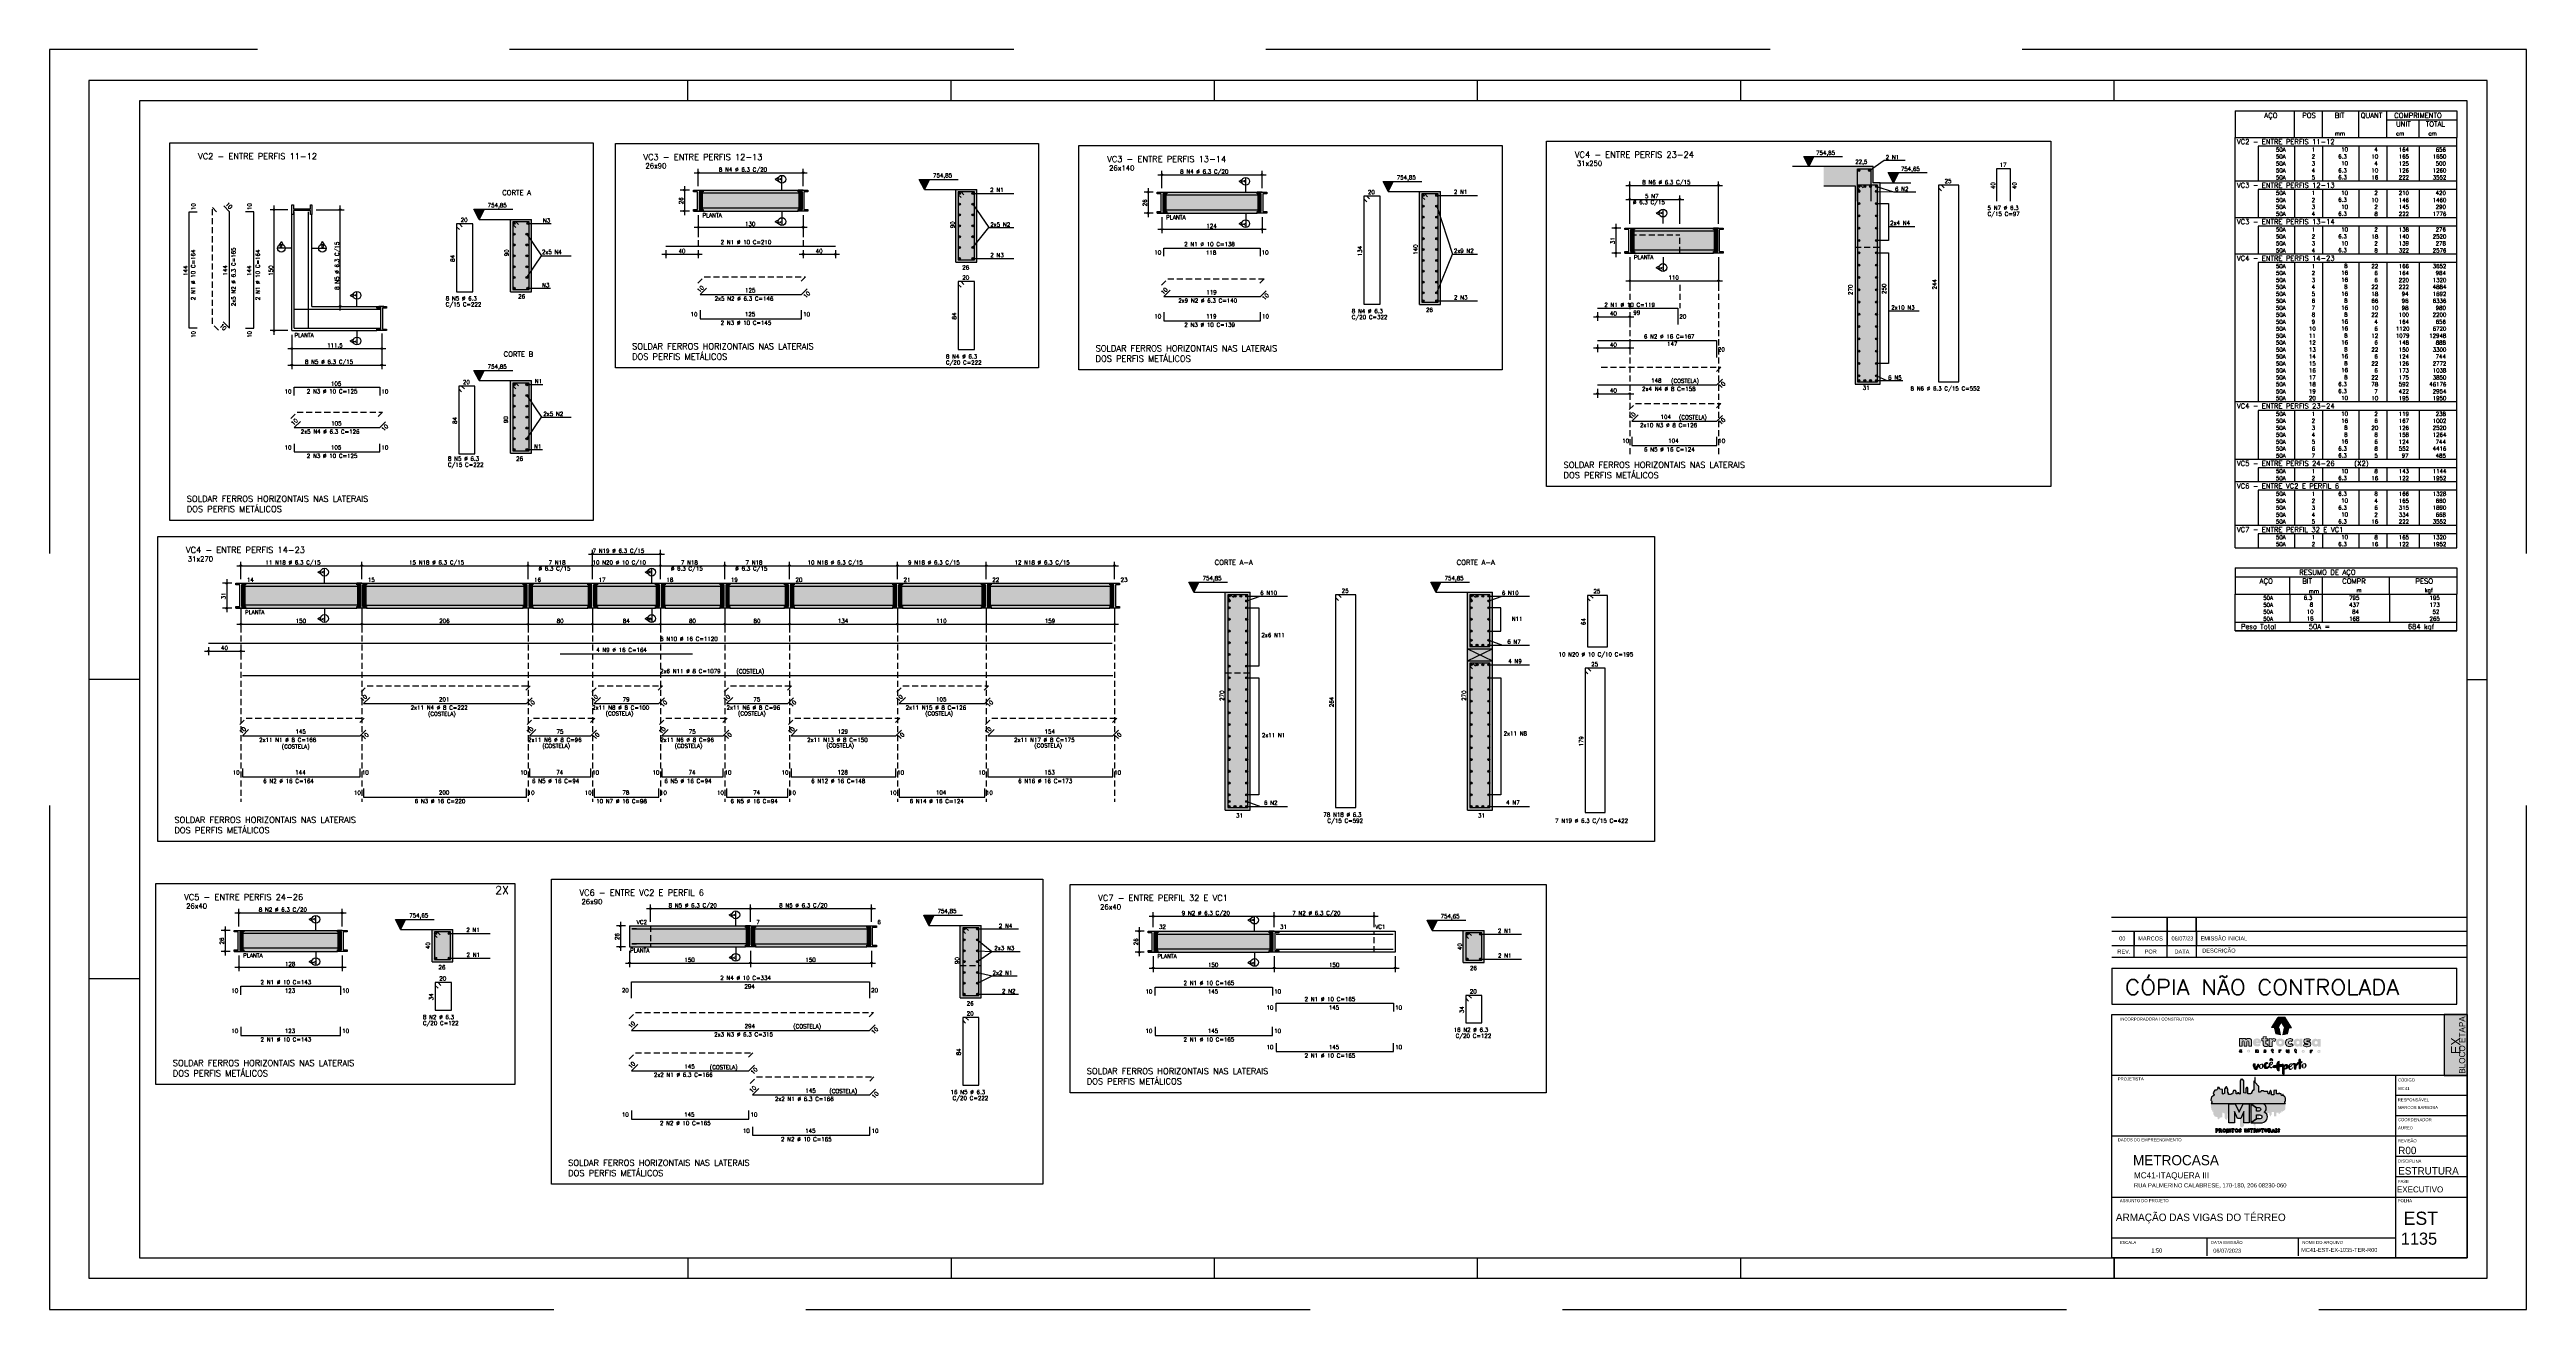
# Model space of a CAD drawing. Extents: x -30 to 93, y 78 to 140.
import ezdxf
from ezdxf.enums import TextEntityAlignment as Align

# ---------------------------------------------------------------- set-up
doc = ezdxf.new("R2010")
doc.units = 0
doc.header["$MEASUREMENT"] = 0
for name, pattern in [('CENTER', [2, 1.25, -0.25, 0.25, -0.25]), ('ESTILO_TQS_0001', [0.45, 0.3, -0.15]), ('HIDDEN', [0.375, 0.25, -0.125])]:
    doc.linetypes.add(name, pattern=pattern)
doc.layers.get('0').update_dxf_attribs({"linetype": 'CONTINUOUS'})
doc.layers.get('Defpoints').update_dxf_attribs({"linetype": 'CONTINUOUS'})
for name, color, linetype in [('_ARQUIVO', 7, 'CONTINUOUS'), ('ARQ-MAR', 2, 'CONTINUOUS'), ('ARQ_CAR', 7, 'CONTINUOUS'), ('ARQ_CAR-TXT', 7, 'CONTINUOUS'), ('ARQ_FOLHA', 7, 'CONTINUOUS'), ('ARQ_TXT-2', 2, 'CONTINUOUS'), ('ARQ_TXT-4', 4, 'CONTINUOUS'), ('ARQ_VISTA 0', 251, 'CONTINUOUS'), ('H7', 1, 'CONTINUOUS'), ('Layer 1', 7, 'CONTINUOUS'), ('PENA_01', 1, 'CONTINUOUS'), ('PENA_02', 2, 'CONTINUOUS'), ('PENA_03', 3, 'CONTINUOUS'), ('PENA_04', 4, 'CONTINUOUS'), ('PENA_05', 5, 'CONTINUOUS'), ('PENA_06', 6, 'CONTINUOUS'), ('PENA_10', 253, 'CONTINUOUS'), ('PSG-NV2-FLH-SELO', 1, 'CONTINUOUS'), ('ver', 20, 'CONTINUOUS')]:
    doc.layers.add(name, color=color, linetype=linetype)
doc.styles.add('01-MILLEU', font='GOTHIC.TTF')
doc.styles.add('R300', font='SIMPLEX.SHX', dxfattribs={"width": 1.1, "height": 5.5})
doc.styles.get("Standard").update_dxf_attribs({"font": 'ROMANS.SHX'})

# ---------------------------------------------------------------- blocks, each defined once
blk = doc.blocks.new('*U26')
at = {"layer": 'ARQ_CAR-TXT', "true_color": 0x58ba48}
h = blk.add_hatch(color=85, dxfattribs=at)
h.dxf.hatch_style = 1
h.paths.add_polyline_path([(-11.3, 0), (0, 0), (0, 30), (-11.3, 30)])
at = {"layer": 'ARQ_CAR', "color": 5}
blk.add_lwpolyline([(-11.3, 0), (0, 0), (0, 30), (-11.3, 30)], close=True, dxfattribs=at)
at = {"layer": 'ARQ_CAR-TXT', "color": 4, "style": '01-MILLEU'}
blk.add_text('EX', height=4.61, rotation=90, dxfattribs=at).set_placement((-3.3, 10.6))
at = {"layer": 'ARQ_TXT-2', "style": '01-MILLEU'}
blk.add_text('EXECUTIVO', height=2.95, dxfattribs=at).set_placement((-34.5, -57.6))
blk = doc.blocks.new('METROCASA')
at = {"layer": 'Layer 1', "true_color": 0xed1c24}
h = blk.add_hatch(color=240, dxfattribs=at)
h.dxf.hatch_style = 2
h.paths.add_polyline_path([(-1.29, 0.86), (-1.02, -0.59), (0.13, -0.85), (-0.13, 0.85)])
h.paths.add_polyline_path([(2.84, 0.94), (1.22, 3.51), (-0.37, 3.52), (1.27, 0.94)])
h.paths.add_polyline_path([(-2.08, 0.96), (-0.44, 0.95), (0.36, 2.19), (-0.45, 3.48)])
h.paths.add_polyline_path([(0.77, -0.85), (1.92, -0.6), (2.21, 0.84), (1.05, 0.84)])
at = {"layer": 'Layer 1', "true_color": 0x404041}
h = blk.add_hatch(color=250, dxfattribs=at)
h.dxf.hatch_style = 2
edge = h.paths.add_edge_path()
edge.add_spline(control_points=[(-3.66, -4.74), (-3.71, -4.74), (-3.72, -4.72), (-3.72, -4.71), (-3.72, -4.68), (-3.69, -4.68), (-3.66, -4.68), (-3.6, -4.68), (-3.52, -4.7), (-3.48, -4.72), (-3.48, -4.72), (-3.38, -4.57), (-3.38, -4.57), (-3.44, -4.52), (-3.54, -4.48), (-3.65, -4.48), (-3.81, -4.48), (-3.97, -4.54), (-3.97, -4.71), (-3.97, -4.87), (-3.81, -4.92), (-3.68, -4.93), (-3.63, -4.93), (-3.61, -4.94), (-3.61, -4.97), (-3.61, -4.99), (-3.63, -5), (-3.68, -5), (-3.73, -5), (-3.81, -4.99), (-3.92, -4.92), (-3.92, -4.92), (-4, -5.11), (-4, -5.11), (-3.92, -5.16), (-3.79, -5.2), (-3.67, -5.2), (-3.51, -5.2), (-3.36, -5.14), (-3.35, -4.97), (-3.35, -4.79), (-3.52, -4.75), (-3.66, -4.74)], knot_values=[0, 0, 0, 0, 1, 1, 1, 2, 2, 2, 3, 3, 3, 4, 4, 4, 5, 5, 5, 6, 6, 6, 7, 7, 7, 8, 8, 8, 9, 9, 9, 10, 10, 10, 11, 11, 11, 12, 12, 12, 13, 13, 13, 14, 14, 14, 14], degree=3, periodic=0)
edge = h.paths.add_edge_path()
edge.add_spline(control_points=[(-5.55, -4.47), (-5.62, -4.47), (-5.7, -4.5), (-5.76, -4.56), (-5.76, -4.56), (-5.77, -4.49), (-5.77, -4.49), (-5.77, -4.49), (-6, -4.49), (-6, -4.49), (-6, -4.49), (-6, -5.17), (-6, -5.17), (-6, -5.17), (-5.75, -5.17), (-5.75, -5.17), (-5.75, -5.17), (-5.75, -4.81), (-5.75, -4.81), (-5.75, -4.72), (-5.69, -4.68), (-5.63, -4.68), (-5.58, -4.68), (-5.54, -4.71), (-5.54, -4.79), (-5.54, -4.79), (-5.54, -5.17), (-5.54, -5.17), (-5.54, -5.17), (-5.29, -5.17), (-5.29, -5.17), (-5.29, -5.17), (-5.28, -4.79), (-5.28, -4.79), (-5.28, -4.55), (-5.4, -4.48), (-5.55, -4.47)], knot_values=[0, 0, 0, 0, 1, 1, 1, 2, 2, 2, 3, 3, 3, 4, 4, 4, 5, 5, 5, 6, 6, 6, 7, 7, 7, 8, 8, 8, 9, 9, 9, 10, 10, 10, 11, 11, 11, 12, 12, 12, 12], degree=3, periodic=0)
edge = h.paths.add_edge_path()
edge.add_spline(control_points=[(-7.69, -4.46), (-7.89, -4.46), (-8.08, -4.57), (-8.08, -4.82), (-8.08, -5.06), (-7.89, -5.17), (-7.69, -5.17), (-7.5, -5.18), (-7.3, -5.07), (-7.3, -4.82), (-7.3, -4.57), (-7.49, -4.47), (-7.69, -4.46)], knot_values=[0, 0, 0, 0, 1, 1, 1, 2, 2, 2, 3, 3, 3, 4, 4, 4, 4], degree=3, periodic=0)
edge = h.paths.add_edge_path()
edge.add_spline(control_points=[(-7.69, -4.97), (-7.78, -4.97), (-7.83, -4.9), (-7.83, -4.82), (-7.83, -4.74), (-7.78, -4.67), (-7.69, -4.67), (-7.6, -4.67), (-7.55, -4.74), (-7.55, -4.82), (-7.55, -4.9), (-7.61, -4.97), (-7.69, -4.97)], knot_values=[0, 0, 0, 0, 1, 1, 1, 2, 2, 2, 3, 3, 3, 4, 4, 4, 4], degree=3, periodic=0)
edge = h.paths.add_edge_path()
edge.add_spline(control_points=[(-9.57, -4.95), (-9.67, -4.95), (-9.72, -4.88), (-9.72, -4.81), (-9.72, -4.73), (-9.67, -4.66), (-9.57, -4.66), (-9.53, -4.66), (-9.49, -4.67), (-9.46, -4.71), (-9.46, -4.71), (-9.32, -4.56), (-9.32, -4.56), (-9.39, -4.49), (-9.49, -4.45), (-9.59, -4.45), (-9.78, -4.45), (-9.97, -4.56), (-9.97, -4.81), (-9.97, -5.06), (-9.78, -5.16), (-9.59, -5.16), (-9.48, -5.16), (-9.39, -5.12), (-9.3, -5.05), (-9.3, -5.05), (-9.45, -4.9), (-9.45, -4.9), (-9.48, -4.93), (-9.53, -4.95), (-9.57, -4.95)], knot_values=[0, 0, 0, 0, 1, 1, 1, 2, 2, 2, 3, 3, 3, 4, 4, 4, 5, 5, 5, 6, 6, 6, 7, 7, 7, 8, 8, 8, 9, 9, 9, 10, 10, 10, 10], degree=3, periodic=0)
edge = h.paths.add_edge_path()
edge.add_spline(control_points=[(-1.68, -5), (-1.72, -5), (-1.74, -4.98), (-1.74, -4.93), (-1.74, -4.93), (-1.74, -4.71), (-1.74, -4.71), (-1.74, -4.71), (-1.59, -4.71), (-1.59, -4.71), (-1.59, -4.71), (-1.59, -4.52), (-1.59, -4.52), (-1.59, -4.52), (-1.74, -4.52), (-1.74, -4.52), (-1.74, -4.52), (-1.74, -4.32), (-1.74, -4.32), (-1.74, -4.32), (-1.99, -4.34), (-1.99, -4.34), (-1.99, -4.34), (-1.99, -4.51), (-1.99, -4.51), (-1.99, -4.51), (-2.1, -4.51), (-2.1, -4.51), (-2.1, -4.51), (-2.1, -4.71), (-2.1, -4.71), (-2.1, -4.71), (-1.99, -4.71), (-1.99, -4.71), (-1.99, -4.71), (-1.99, -4.93), (-1.99, -4.93), (-2, -5.14), (-1.88, -5.21), (-1.74, -5.21), (-1.67, -5.21), (-1.61, -5.19), (-1.55, -5.16), (-1.55, -5.16), (-1.6, -4.97), (-1.6, -4.97), (-1.62, -4.99), (-1.65, -5), (-1.68, -5)], knot_values=[0, 0, 0, 0, 1, 1, 1, 2, 2, 2, 3, 3, 3, 4, 4, 4, 5, 5, 5, 6, 6, 6, 7, 7, 7, 8, 8, 8, 9, 9, 9, 10, 10, 10, 11, 11, 11, 12, 12, 12, 13, 13, 13, 14, 14, 14, 15, 15, 15, 16, 16, 16, 16], degree=3, periodic=0)
edge = h.paths.add_edge_path()
edge.add_spline(control_points=[(9.78, -4.57), (9.78, -4.57), (9.77, -4.65), (9.77, -4.65), (9.73, -4.59), (9.66, -4.56), (9.57, -4.56), (9.37, -4.56), (9.24, -4.71), (9.24, -4.91), (9.24, -5.11), (9.35, -5.25), (9.55, -5.26), (9.62, -5.27), (9.71, -5.24), (9.77, -5.18), (9.77, -5.18), (9.78, -5.25), (9.78, -5.25), (9.78, -5.25), (10.01, -5.25), (10.01, -5.25), (10.01, -5.25), (10.02, -4.57), (10.02, -4.57), (10.02, -4.57), (9.78, -4.57), (9.78, -4.57)], knot_values=[0, 0, 0, 0, 1, 1, 1, 2, 2, 2, 3, 3, 3, 4, 4, 4, 5, 5, 5, 6, 6, 6, 7, 7, 7, 8, 8, 8, 9, 9, 9, 9], degree=3, periodic=0)
edge = h.paths.add_edge_path()
edge.add_spline(control_points=[(9.62, -5.06), (9.55, -5.06), (9.49, -5), (9.49, -4.91), (9.49, -4.82), (9.55, -4.76), (9.62, -4.76), (9.71, -4.76), (9.76, -4.82), (9.76, -4.91), (9.76, -4.99), (9.71, -5.06), (9.62, -5.06)], knot_values=[0, 0, 0, 0, 1, 1, 1, 2, 2, 2, 3, 3, 3, 4, 4, 4, 4], degree=3, periodic=0)
edge = h.paths.add_edge_path()
edge.add_spline(control_points=[(7.69, -4.64), (7.69, -4.64), (7.68, -4.56), (7.68, -4.56), (7.68, -4.56), (7.45, -4.56), (7.45, -4.56), (7.45, -4.56), (7.45, -5.24), (7.45, -5.24), (7.45, -5.24), (7.7, -5.24), (7.7, -5.24), (7.7, -5.24), (7.7, -4.89), (7.7, -4.89), (7.7, -4.8), (7.76, -4.76), (7.82, -4.76), (7.86, -4.76), (7.89, -4.77), (7.93, -4.8), (7.93, -4.8), (8.04, -4.62), (8.04, -4.62), (7.99, -4.57), (7.93, -4.55), (7.86, -4.55), (7.79, -4.55), (7.73, -4.57), (7.69, -4.64)], knot_values=[0, 0, 0, 0, 1, 1, 1, 2, 2, 2, 3, 3, 3, 4, 4, 4, 5, 5, 5, 6, 6, 6, 7, 7, 7, 8, 8, 8, 9, 9, 9, 10, 10, 10, 10], degree=3, periodic=0)
edge = h.paths.add_edge_path()
edge.add_spline(control_points=[(5.76, -4.54), (5.56, -4.54), (5.37, -4.64), (5.37, -4.89), (5.37, -5.14), (5.56, -5.24), (5.75, -5.25), (5.95, -5.25), (6.14, -5.14), (6.14, -4.89), (6.15, -4.65), (5.96, -4.54), (5.76, -4.54)], knot_values=[0, 0, 0, 0, 1, 1, 1, 2, 2, 2, 3, 3, 3, 4, 4, 4, 4], degree=3, periodic=0)
edge = h.paths.add_edge_path()
edge.add_spline(control_points=[(5.76, -5.04), (5.67, -5.04), (5.62, -4.97), (5.62, -4.89), (5.62, -4.81), (5.67, -4.74), (5.76, -4.74), (5.85, -4.74), (5.9, -4.81), (5.9, -4.89), (5.9, -4.97), (5.84, -5.04), (5.76, -5.04)], knot_values=[0, 0, 0, 0, 1, 1, 1, 2, 2, 2, 3, 3, 3, 4, 4, 4, 4], degree=3, periodic=0)
edge = h.paths.add_edge_path()
edge.add_spline(control_points=[(4, -5.03), (3.96, -5.03), (3.94, -5.01), (3.93, -4.96), (3.93, -4.96), (3.94, -4.74), (3.94, -4.74), (3.94, -4.74), (4.09, -4.74), (4.09, -4.74), (4.09, -4.74), (4.09, -4.55), (4.09, -4.55), (4.09, -4.55), (3.94, -4.55), (3.94, -4.55), (3.94, -4.55), (3.94, -4.35), (3.94, -4.35), (3.94, -4.35), (3.69, -4.38), (3.69, -4.38), (3.69, -4.38), (3.69, -4.54), (3.69, -4.54), (3.69, -4.54), (3.58, -4.54), (3.58, -4.54), (3.58, -4.54), (3.58, -4.74), (3.58, -4.74), (3.58, -4.74), (3.69, -4.74), (3.69, -4.74), (3.69, -4.74), (3.68, -4.96), (3.68, -4.96), (3.68, -5.17), (3.8, -5.24), (3.93, -5.24), (4, -5.24), (4.07, -5.22), (4.13, -5.19), (4.13, -5.19), (4.08, -5), (4.08, -5), (4.05, -5.02), (4.03, -5.03), (4, -5.03)], knot_values=[0, 0, 0, 0, 1, 1, 1, 2, 2, 2, 3, 3, 3, 4, 4, 4, 5, 5, 5, 6, 6, 6, 7, 7, 7, 8, 8, 8, 9, 9, 9, 10, 10, 10, 11, 11, 11, 12, 12, 12, 13, 13, 13, 14, 14, 14, 15, 15, 15, 16, 16, 16, 16], degree=3, periodic=0)
edge = h.paths.add_edge_path()
edge.add_spline(control_points=[(2.03, -4.89), (2.03, -4.98), (1.97, -5.02), (1.91, -5.02), (1.87, -5.02), (1.82, -4.99), (1.82, -4.9), (1.82, -4.9), (1.82, -4.53), (1.82, -4.53), (1.82, -4.53), (1.57, -4.53), (1.57, -4.53), (1.57, -4.53), (1.57, -4.9), (1.57, -4.9), (1.57, -5.15), (1.69, -5.22), (1.83, -5.22), (1.9, -5.23), (1.99, -5.2), (2.05, -5.14), (2.05, -5.14), (2.06, -5.21), (2.06, -5.21), (2.06, -5.21), (2.28, -5.21), (2.28, -5.21), (2.28, -5.21), (2.28, -4.53), (2.28, -4.53), (2.28, -4.53), (2.03, -4.53), (2.03, -4.53), (2.03, -4.53), (2.03, -4.89), (2.03, -4.89)], knot_values=[0, 0, 0, 0, 1, 1, 1, 2, 2, 2, 3, 3, 3, 4, 4, 4, 5, 5, 5, 6, 6, 6, 7, 7, 7, 8, 8, 8, 9, 9, 9, 10, 10, 10, 11, 11, 11, 12, 12, 12, 12], degree=3, periodic=0)
edge = h.paths.add_edge_path()
edge.add_spline(control_points=[(-0.02, -4.59), (-0.02, -4.59), (-0.04, -4.52), (-0.04, -4.52), (-0.04, -4.52), (-0.26, -4.52), (-0.26, -4.52), (-0.26, -4.52), (-0.27, -5.2), (-0.27, -5.2), (-0.27, -5.2), (-0.02, -5.2), (-0.02, -5.2), (-0.02, -5.2), (-0.01, -4.85), (-0.01, -4.85), (-0.01, -4.76), (0.04, -4.72), (0.1, -4.72), (0.15, -4.72), (0.18, -4.73), (0.22, -4.76), (0.22, -4.76), (0.32, -4.58), (0.32, -4.58), (0.28, -4.53), (0.21, -4.51), (0.14, -4.5), (0.08, -4.5), (0.01, -4.53), (-0.02, -4.59)], knot_values=[0, 0, 0, 0, 1, 1, 1, 2, 2, 2, 3, 3, 3, 4, 4, 4, 5, 5, 5, 6, 6, 6, 7, 7, 7, 8, 8, 8, 9, 9, 9, 10, 10, 10, 10], degree=3, periodic=0)
at = {"layer": 'Layer 1', "true_color": 0xed1c24}
h = blk.add_hatch(color=240, dxfattribs=at)
h.dxf.hatch_style = 2
edge = h.paths.add_edge_path()
edge.add_spline(control_points=[(-1.94, -1.96), (-1.94, -1.96), (-1.98, -1.76), (-1.98, -1.76), (-1.98, -1.76), (-2.62, -1.75), (-2.62, -1.75), (-2.62, -1.75), (-2.63, -3.66), (-2.63, -3.66), (-2.63, -3.66), (-1.92, -3.66), (-1.92, -3.66), (-1.92, -3.66), (-1.91, -2.67), (-1.91, -2.67), (-1.91, -2.42), (-1.76, -2.31), (-1.58, -2.31), (-1.46, -2.31), (-1.38, -2.34), (-1.26, -2.43), (-1.26, -2.43), (-0.98, -1.92), (-0.98, -1.92), (-1.1, -1.79), (-1.28, -1.71), (-1.48, -1.71), (-1.66, -1.71), (-1.84, -1.79), (-1.94, -1.96)], knot_values=[0, 0, 0, 0, 1, 1, 1, 2, 2, 2, 3, 3, 3, 4, 4, 4, 5, 5, 5, 6, 6, 6, 7, 7, 7, 8, 8, 8, 9, 9, 9, 10, 10, 10, 10], degree=3, periodic=0)
edge = h.paths.add_edge_path()
edge.add_spline(control_points=[(-5.6, -1.69), (-6.11, -1.69), (-6.66, -1.99), (-6.66, -2.69), (-6.67, -3.38), (-6.16, -3.68), (-5.56, -3.68), (-5.23, -3.68), (-4.92, -3.58), (-4.69, -3.37), (-4.69, -3.37), (-5.04, -2.98), (-5.04, -2.98), (-5.16, -3.07), (-5.32, -3.13), (-5.53, -3.13), (-5.68, -3.13), (-5.9, -3.06), (-5.95, -2.89), (-5.95, -2.89), (-4.62, -2.89), (-4.62, -2.89), (-4.45, -2.14), (-4.92, -1.69), (-5.6, -1.69)], knot_values=[0, 0, 0, 0, 1, 1, 1, 2, 2, 2, 3, 3, 3, 4, 4, 4, 5, 5, 5, 6, 6, 6, 7, 7, 7, 8, 8, 8, 8], degree=3, periodic=0)
edge = h.paths.add_edge_path()
edge.add_spline(control_points=[(-5.94, -2.43), (-5.89, -2.12), (-5.27, -2.13), (-5.25, -2.43), (-5.25, -2.43), (-5.94, -2.43), (-5.94, -2.43)], knot_values=[0, 0, 0, 0, 1, 1, 1, 2, 2, 2, 2], degree=3, periodic=0)
edge = h.paths.add_edge_path()
edge.add_spline(control_points=[(4.86, -2), (4.76, -1.84), (4.58, -1.75), (4.31, -1.75), (3.75, -1.74), (3.38, -2.17), (3.38, -2.74), (3.37, -3.29), (3.68, -3.69), (4.24, -3.73), (4.45, -3.74), (4.71, -3.67), (4.87, -3.49), (4.87, -3.49), (4.9, -3.7), (4.9, -3.7), (4.9, -3.7), (5.56, -3.7), (5.56, -3.7), (5.56, -3.7), (5.57, -1.8), (5.57, -1.8), (5.57, -1.8), (4.9, -1.79), (4.9, -1.79), (4.9, -1.79), (4.86, -2), (4.86, -2)], knot_values=[0, 0, 0, 0, 1, 1, 1, 2, 2, 2, 3, 3, 3, 4, 4, 4, 5, 5, 5, 6, 6, 6, 7, 7, 7, 8, 8, 8, 9, 9, 9, 9], degree=3, periodic=0)
edge = h.paths.add_edge_path()
edge.add_spline(control_points=[(4.46, -3.16), (4.25, -3.16), (4.08, -3.01), (4.08, -2.74), (4.08, -2.47), (4.25, -2.32), (4.47, -2.32), (4.72, -2.32), (4.86, -2.49), (4.86, -2.74), (4.86, -2.97), (4.7, -3.16), (4.46, -3.16)], knot_values=[0, 0, 0, 0, 1, 1, 1, 2, 2, 2, 3, 3, 3, 4, 4, 4, 4], degree=3, periodic=0)
edge = h.paths.add_edge_path()
edge.add_spline(control_points=[(-7.68, -1.68), (-7.94, -1.68), (-8.15, -1.76), (-8.31, -1.95), (-8.4, -1.77), (-8.59, -1.69), (-8.78, -1.68), (-8.98, -1.68), (-9.19, -1.76), (-9.31, -1.92), (-9.31, -1.92), (-9.36, -1.72), (-9.36, -1.72), (-9.36, -1.72), (-9.95, -1.71), (-9.95, -1.71), (-9.95, -1.71), (-9.96, -3.62), (-9.96, -3.62), (-9.96, -3.62), (-9.26, -3.62), (-9.26, -3.62), (-9.26, -3.62), (-9.25, -2.58), (-9.25, -2.58), (-9.25, -2.37), (-9.12, -2.27), (-9, -2.27), (-8.87, -2.27), (-8.8, -2.35), (-8.8, -2.57), (-8.8, -2.57), (-8.81, -3.62), (-8.81, -3.62), (-8.81, -3.62), (-8.11, -3.63), (-8.11, -3.63), (-8.11, -3.63), (-8.1, -2.58), (-8.1, -2.58), (-8.1, -2.37), (-7.98, -2.29), (-7.86, -2.29), (-7.75, -2.29), (-7.66, -2.37), (-7.66, -2.57), (-7.66, -2.57), (-7.67, -3.63), (-7.67, -3.63), (-7.67, -3.63), (-6.96, -3.63), (-6.96, -3.63), (-6.96, -3.63), (-6.95, -2.57), (-6.95, -2.57), (-6.95, -1.94), (-7.26, -1.68), (-7.68, -1.68)], knot_values=[0, 0, 0, 0, 1, 1, 1, 2, 2, 2, 3, 3, 3, 4, 4, 4, 5, 5, 5, 6, 6, 6, 7, 7, 7, 8, 8, 8, 9, 9, 9, 10, 10, 10, 11, 11, 11, 12, 12, 12, 13, 13, 13, 14, 14, 14, 15, 15, 15, 16, 16, 16, 17, 17, 17, 18, 18, 18, 19, 19, 19, 19], degree=3, periodic=0)
edge = h.paths.add_edge_path()
edge.add_spline(control_points=[(-3.23, -3.11), (-3.34, -3.11), (-3.41, -3.06), (-3.42, -2.93), (-3.42, -2.93), (-3.41, -2.3), (-3.41, -2.3), (-3.41, -2.3), (-2.98, -2.3), (-2.98, -2.3), (-2.98, -2.3), (-2.98, -1.76), (-2.98, -1.76), (-2.98, -1.76), (-3.41, -1.76), (-3.41, -1.76), (-3.41, -1.76), (-3.4, -1.21), (-3.4, -1.21), (-3.4, -1.21), (-4.11, -1.28), (-4.11, -1.28), (-4.11, -1.28), (-4.11, -1.76), (-4.11, -1.76), (-4.11, -1.76), (-4.42, -1.75), (-4.42, -1.75), (-4.42, -1.75), (-4.42, -2.3), (-4.42, -2.3), (-4.42, -2.3), (-4.11, -2.3), (-4.11, -2.3), (-4.11, -2.3), (-4.12, -2.92), (-4.12, -2.92), (-4.13, -3.52), (-3.79, -3.69), (-3.42, -3.7), (-3.22, -3.7), (-3.03, -3.66), (-2.87, -3.57), (-2.87, -3.57), (-3.02, -3.05), (-3.02, -3.05), (-3.08, -3.09), (-3.16, -3.11), (-3.23, -3.11)], knot_values=[0, 0, 0, 0, 1, 1, 1, 2, 2, 2, 3, 3, 3, 4, 4, 4, 5, 5, 5, 6, 6, 6, 7, 7, 7, 8, 8, 8, 9, 9, 9, 10, 10, 10, 11, 11, 11, 12, 12, 12, 13, 13, 13, 14, 14, 14, 15, 15, 15, 16, 16, 16, 16], degree=3, periodic=0)
edge = h.paths.add_edge_path()
edge.add_spline(control_points=[(2.53, -3.13), (2.26, -3.13), (2.12, -2.94), (2.12, -2.74), (2.12, -2.5), (2.27, -2.3), (2.54, -2.3), (2.66, -2.3), (2.77, -2.35), (2.86, -2.44), (2.86, -2.44), (3.24, -2.04), (3.24, -2.04), (3.04, -1.84), (2.77, -1.74), (2.5, -1.74), (1.96, -1.73), (1.43, -2.04), (1.42, -2.73), (1.42, -3.44), (1.94, -3.72), (2.5, -3.72), (2.78, -3.72), (3.06, -3.6), (3.28, -3.4), (3.28, -3.4), (2.88, -2.98), (2.88, -2.98), (2.79, -3.08), (2.66, -3.13), (2.53, -3.13)], knot_values=[0, 0, 0, 0, 1, 1, 1, 2, 2, 2, 3, 3, 3, 4, 4, 4, 5, 5, 5, 6, 6, 6, 7, 7, 7, 8, 8, 8, 9, 9, 9, 10, 10, 10, 10], degree=3, periodic=0)
edge = h.paths.add_edge_path()
edge.add_spline(control_points=[(9.37, -1.82), (9.37, -1.82), (9.33, -2.02), (9.33, -2.02), (9.23, -1.87), (9.04, -1.77), (8.77, -1.77), (8.22, -1.77), (7.85, -2.2), (7.84, -2.76), (7.84, -3.31), (8.15, -3.71), (8.71, -3.75), (8.92, -3.76), (9.17, -3.7), (9.34, -3.51), (9.34, -3.51), (9.37, -3.72), (9.37, -3.72), (9.37, -3.72), (10.02, -3.72), (10.02, -3.72), (10.02, -3.72), (10.03, -1.82), (10.03, -1.82), (10.03, -1.82), (9.37, -1.82), (9.37, -1.82)], knot_values=[0, 0, 0, 0, 1, 1, 1, 2, 2, 2, 3, 3, 3, 4, 4, 4, 5, 5, 5, 6, 6, 6, 7, 7, 7, 8, 8, 8, 9, 9, 9, 9], degree=3, periodic=0)
edge = h.paths.add_edge_path()
edge.add_spline(control_points=[(8.93, -3.18), (8.71, -3.18), (8.55, -3.03), (8.55, -2.76), (8.55, -2.5), (8.72, -2.34), (8.93, -2.35), (9.18, -2.35), (9.32, -2.51), (9.32, -2.77), (9.32, -2.99), (9.17, -3.18), (8.93, -3.18)], knot_values=[0, 0, 0, 0, 1, 1, 1, 2, 2, 2, 3, 3, 3, 4, 4, 4, 4], degree=3, periodic=0)
edge = h.paths.add_edge_path()
edge.add_spline(control_points=[(6.78, -2.48), (6.66, -2.48), (6.63, -2.42), (6.63, -2.39), (6.63, -2.32), (6.7, -2.29), (6.8, -2.3), (6.96, -2.29), (7.18, -2.35), (7.28, -2.41), (7.28, -2.41), (7.58, -1.99), (7.58, -1.99), (7.4, -1.85), (7.12, -1.76), (6.81, -1.76), (6.36, -1.75), (5.93, -1.92), (5.93, -2.38), (5.92, -2.84), (6.37, -2.99), (6.74, -3), (6.88, -3.02), (6.94, -3.05), (6.94, -3.11), (6.94, -3.17), (6.87, -3.2), (6.75, -3.2), (6.59, -3.19), (6.36, -3.18), (6.07, -2.98), (6.07, -2.98), (5.84, -3.5), (5.84, -3.5), (6.05, -3.66), (6.43, -3.75), (6.76, -3.76), (7.22, -3.76), (7.65, -3.58), (7.65, -3.11), (7.65, -2.61), (7.17, -2.49), (6.78, -2.48)], knot_values=[0, 0, 0, 0, 1, 1, 1, 2, 2, 2, 3, 3, 3, 4, 4, 4, 5, 5, 5, 6, 6, 6, 7, 7, 7, 8, 8, 8, 9, 9, 9, 10, 10, 10, 11, 11, 11, 12, 12, 12, 13, 13, 13, 14, 14, 14, 14], degree=3, periodic=0)
edge = h.paths.add_edge_path()
edge.add_spline(control_points=[(0.13, -1.72), (-0.42, -1.72), (-0.95, -2.01), (-0.96, -2.72), (-0.96, -3.41), (-0.42, -3.71), (0.12, -3.72), (0.66, -3.72), (1.21, -3.42), (1.22, -2.73), (1.22, -2.03), (0.7, -1.73), (0.13, -1.72)], knot_values=[0, 0, 0, 0, 1, 1, 1, 2, 2, 2, 3, 3, 3, 4, 4, 4, 4], degree=3, periodic=0)
edge = h.paths.add_edge_path()
edge.add_spline(control_points=[(0.13, -3.13), (-0.12, -3.13), (-0.27, -2.94), (-0.26, -2.72), (-0.26, -2.5), (-0.12, -2.3), (0.13, -2.31), (0.38, -2.31), (0.52, -2.5), (0.52, -2.72), (0.52, -2.96), (0.37, -3.14), (0.13, -3.13)], knot_values=[0, 0, 0, 0, 1, 1, 1, 2, 2, 2, 3, 3, 3, 4, 4, 4, 4], degree=3, periodic=0)
at = {"layer": 'Layer 1', "true_color": 0x404041}
h = blk.add_hatch(color=250, dxfattribs=at)
h.dxf.hatch_style = 2
edge = h.paths.add_edge_path()
edge.add_spline(control_points=[(-2.43, -7.17), (-2.4, -7.16), (-2.38, -7.15), (-2.36, -7.14), (-2.33, -7.13), (-2.31, -7.11), (-2.3, -7.09), (-2.28, -7.07), (-2.26, -7.04), (-2.24, -7.01), (-2.22, -6.98), (-2.2, -6.95), (-2.17, -6.92), (-2.15, -6.93), (-2.11, -6.95), (-2.08, -6.98), (-2.05, -7.01), (-2.01, -7.04), (-1.98, -7.06), (-1.94, -7.09), (-1.9, -7.11), (-1.87, -7.13), (-1.84, -7.14), (-1.81, -7.14), (-1.78, -7.12), (-1.75, -7.1), (-1.75, -7.07), (-1.76, -7.02), (-1.78, -6.98), (-1.8, -6.94), (-1.84, -6.89), (-1.87, -6.84), (-1.91, -6.8), (-1.96, -6.76), (-2, -6.72), (-2.04, -6.69), (-2.07, -6.68), (-2.11, -6.66), (-2.15, -6.65), (-2.18, -6.64), (-2.21, -6.64), (-2.24, -6.64), (-2.26, -6.65), (-2.29, -6.66), (-2.31, -6.68), (-2.33, -6.71), (-2.35, -6.73), (-2.36, -6.77), (-2.38, -6.82), (-2.4, -6.84), (-2.41, -6.87), (-2.43, -6.91), (-2.44, -6.95), (-2.46, -6.99), (-2.47, -7.03), (-2.48, -7.07), (-2.48, -7.11), (-2.48, -7.14), (-2.47, -7.16), (-2.46, -7.18), (-2.43, -7.17)], knot_values=[0, 0, 0, 0, 1, 1, 1, 2, 2, 2, 3, 3, 3, 4, 4, 4, 5, 5, 5, 6, 6, 6, 7, 7, 7, 8, 8, 8, 9, 9, 9, 10, 10, 10, 11, 11, 11, 12, 12, 12, 13, 13, 13, 14, 14, 14, 15, 15, 15, 16, 16, 16, 17, 17, 17, 18, 18, 18, 19, 19, 19, 20, 20, 20, 20], degree=3, periodic=0)
edge = h.paths.add_edge_path()
edge.add_spline(control_points=[(-5.26, -8.04), (-5.28, -8.03), (-5.33, -8.05), (-5.4, -8.1), (-5.49, -8.17), (-5.55, -8.25), (-5.6, -8.35), (-5.65, -8.45), (-5.69, -8.55), (-5.71, -8.65), (-5.74, -8.76), (-5.76, -8.85), (-5.77, -8.93), (-5.78, -9.02), (-5.8, -9.07), (-5.81, -9.1), (-5.83, -9.13), (-5.85, -9.12), (-5.88, -9.08), (-5.91, -9.04), (-5.94, -8.98), (-5.97, -8.89), (-6, -8.8), (-6.02, -8.7), (-6.04, -8.57), (-6.05, -8.44), (-6.05, -8.3), (-6.03, -8.14), (-6.03, -8.11), (-6.04, -8.08), (-6.06, -8.06), (-6.09, -8.03), (-6.12, -8.01), (-6.16, -8), (-6.2, -7.98), (-6.25, -7.98), (-6.3, -7.98), (-6.35, -7.99), (-6.4, -8), (-6.45, -8.03), (-6.48, -8.05), (-6.5, -8.08), (-6.52, -8.13), (-6.53, -8.18), (-6.53, -8.24), (-6.53, -8.31), (-6.53, -8.38), (-6.52, -8.45), (-6.5, -8.52), (-6.49, -8.6), (-6.47, -8.67), (-6.45, -8.74), (-6.43, -8.81), (-6.41, -8.87), (-6.39, -8.93), (-6.36, -8.98), (-6.34, -9.03), (-6.32, -9.05), (-6.29, -9.1), (-6.26, -9.14), (-6.23, -9.18), (-6.19, -9.23), (-6.16, -9.27), (-6.11, -9.3), (-6.07, -9.34), (-6.02, -9.36), (-5.96, -9.37), (-5.9, -9.38), (-5.83, -9.38), (-5.75, -9.35), (-5.71, -9.34), (-5.67, -9.31), (-5.63, -9.25), (-5.58, -9.19), (-5.54, -9.12), (-5.51, -9.05), (-5.47, -8.98), (-5.44, -8.9), (-5.41, -8.82), (-5.38, -8.74), (-5.36, -8.67), (-5.34, -8.61), (-5.32, -8.53), (-5.29, -8.44), (-5.27, -8.36), (-5.25, -8.27), (-5.23, -8.2), (-5.23, -8.15), (-5.22, -8.09), (-5.23, -8.06), (-5.26, -8.04)], knot_values=[0, 0, 0, 0, 1, 1, 1, 2, 2, 2, 3, 3, 3, 4, 4, 4, 5, 5, 5, 6, 6, 6, 7, 7, 7, 8, 8, 8, 9, 9, 9, 10, 10, 10, 11, 11, 11, 12, 12, 12, 13, 13, 13, 14, 14, 14, 15, 15, 15, 16, 16, 16, 17, 17, 17, 18, 18, 18, 19, 19, 19, 20, 20, 20, 21, 21, 21, 22, 22, 22, 23, 23, 23, 24, 24, 24, 25, 25, 25, 26, 26, 26, 27, 27, 27, 28, 28, 28, 29, 29, 29, 30, 30, 30, 30], degree=3, periodic=0)
edge = h.paths.add_edge_path()
edge.add_spline(control_points=[(-1.57, -8.39), (-1.57, -8.35), (-1.58, -8.33), (-1.6, -8.33), (-1.62, -8.34), (-1.64, -8.36), (-1.66, -8.39), (-1.68, -8.43), (-1.71, -8.47), (-1.75, -8.52), (-1.78, -8.56), (-1.82, -8.61), (-1.87, -8.65), (-1.92, -8.7), (-1.99, -8.73), (-2.07, -8.75), (-2.11, -8.76), (-2.14, -8.76), (-2.17, -8.75), (-2.19, -8.74), (-2.22, -8.73), (-2.24, -8.72), (-2.26, -8.7), (-2.27, -8.68), (-2.28, -8.66), (-2.3, -8.64), (-2.31, -8.61), (-2.31, -8.59), (-2.33, -8.53), (-2.34, -8.45), (-2.33, -8.37), (-2.27, -8.37), (-2.2, -8.36), (-2.14, -8.33), (-2.08, -8.31), (-2.02, -8.28), (-1.96, -8.23), (-1.89, -8.19), (-1.83, -8.12), (-1.77, -8.03), (-1.71, -7.95), (-1.68, -7.87), (-1.66, -7.8), (-1.65, -7.72), (-1.65, -7.65), (-1.67, -7.59), (-1.69, -7.53), (-1.72, -7.48), (-1.77, -7.45), (-1.81, -7.41), (-1.87, -7.39), (-1.93, -7.39), (-2, -7.4), (-2.06, -7.41), (-2.13, -7.43), (-2.2, -7.44), (-2.26, -7.47), (-2.32, -7.5), (-2.38, -7.53), (-2.44, -7.57), (-2.49, -7.62), (-2.54, -7.67), (-2.58, -7.72), (-2.62, -7.78), (-2.66, -7.87), (-2.7, -7.94), (-2.72, -8.02), (-2.74, -8.1), (-2.75, -8.16), (-2.76, -8.22), (-2.77, -8.29), (-2.77, -8.36), (-2.76, -8.42), (-2.75, -8.52), (-2.72, -8.62), (-2.68, -8.71), (-2.65, -8.78), (-2.6, -8.86), (-2.54, -8.92), (-2.47, -8.99), (-2.39, -9.03), (-2.28, -9.05), (-2.17, -9.07), (-2.07, -9.07), (-1.98, -9.04), (-1.9, -9.01), (-1.83, -8.97), (-1.78, -8.91), (-1.72, -8.86), (-1.68, -8.8), (-1.64, -8.73), (-1.61, -8.66), (-1.59, -8.6), (-1.58, -8.54), (-1.57, -8.48), (-1.56, -8.43), (-1.57, -8.39)], knot_values=[0, 0, 0, 0, 1, 1, 1, 2, 2, 2, 3, 3, 3, 4, 4, 4, 5, 5, 5, 6, 6, 6, 7, 7, 7, 8, 8, 8, 9, 9, 9, 10, 10, 10, 11, 11, 11, 12, 12, 12, 13, 13, 13, 14, 14, 14, 15, 15, 15, 16, 16, 16, 17, 17, 17, 18, 18, 18, 19, 19, 19, 20, 20, 20, 21, 21, 21, 22, 22, 22, 23, 23, 23, 24, 24, 24, 25, 25, 25, 26, 26, 26, 27, 27, 27, 28, 28, 28, 29, 29, 29, 30, 30, 30, 31, 31, 31, 32, 32, 32, 32], degree=3, periodic=0)
edge = h.paths.add_edge_path()
edge.add_spline(control_points=[(-2.31, -8.07), (-2.31, -8.04), (-2.3, -8.01), (-2.29, -7.98), (-2.27, -7.95), (-2.25, -7.9), (-2.23, -7.85), (-2.2, -7.81), (-2.17, -7.77), (-2.14, -7.75), (-2.1, -7.72), (-2.07, -7.7), (-2.03, -7.69), (-1.99, -7.67), (-1.95, -7.66), (-1.91, -7.65), (-1.9, -7.67), (-1.91, -7.7), (-1.91, -7.72), (-1.92, -7.75), (-1.93, -7.78), (-1.94, -7.81), (-1.95, -7.85), (-1.97, -7.89), (-2.01, -7.94), (-2.04, -7.99), (-2.07, -8.02), (-2.11, -8.05), (-2.15, -8.07), (-2.18, -8.09), (-2.21, -8.1), (-2.25, -8.11), (-2.29, -8.12), (-2.32, -8.13), (-2.32, -8.11), (-2.32, -8.09), (-2.31, -8.07)], knot_values=[0, 0, 0, 0, 1, 1, 1, 2, 2, 2, 3, 3, 3, 4, 4, 4, 5, 5, 5, 6, 6, 6, 7, 7, 7, 8, 8, 8, 9, 9, 9, 10, 10, 10, 11, 11, 11, 12, 12, 12, 12], degree=3, periodic=0)
edge = h.paths.add_edge_path()
edge.add_spline(control_points=[(-4.11, -8.09), (-4.16, -8), (-4.24, -7.93), (-4.34, -7.88), (-4.36, -7.87), (-4.38, -7.87), (-4.39, -7.87), (-4.4, -7.88), (-4.41, -7.89), (-4.43, -7.9), (-4.45, -7.92), (-4.48, -7.93), (-4.52, -7.95), (-4.57, -7.97), (-4.64, -7.99), (-4.74, -8), (-4.84, -8.02), (-4.93, -8.06), (-5, -8.14), (-5.07, -8.21), (-5.12, -8.29), (-5.15, -8.39), (-5.18, -8.48), (-5.2, -8.59), (-5.19, -8.69), (-5.18, -8.8), (-5.16, -8.89), (-5.11, -8.98), (-5.06, -9.06), (-5, -9.13), (-4.91, -9.18), (-4.82, -9.23), (-4.72, -9.25), (-4.59, -9.24), (-4.49, -9.22), (-4.4, -9.19), (-4.32, -9.13), (-4.24, -9.07), (-4.18, -9), (-4.12, -8.92), (-4.07, -8.84), (-4.03, -8.75), (-4.01, -8.65), (-3.99, -8.55), (-3.99, -8.45), (-4, -8.36), (-4.02, -8.26), (-4.05, -8.17), (-4.11, -8.09)], knot_values=[0, 0, 0, 0, 1, 1, 1, 2, 2, 2, 3, 3, 3, 4, 4, 4, 5, 5, 5, 6, 6, 6, 7, 7, 7, 8, 8, 8, 9, 9, 9, 10, 10, 10, 11, 11, 11, 12, 12, 12, 13, 13, 13, 14, 14, 14, 15, 15, 15, 16, 16, 16, 16], degree=3, periodic=0)
edge = h.paths.add_edge_path()
edge.add_spline(control_points=[(-4.4, -8.7), (-4.42, -8.76), (-4.44, -8.82), (-4.46, -8.88), (-4.48, -8.94), (-4.51, -8.98), (-4.54, -9.02), (-4.57, -9.06), (-4.6, -9.08), (-4.63, -9.09), (-4.66, -9.1), (-4.68, -9.08), (-4.7, -9.05), (-4.73, -9.01), (-4.74, -8.96), (-4.76, -8.9), (-4.77, -8.84), (-4.77, -8.77), (-4.78, -8.7), (-4.78, -8.62), (-4.78, -8.55), (-4.78, -8.48), (-4.78, -8.41), (-4.77, -8.36), (-4.76, -8.3), (-4.75, -8.25), (-4.74, -8.22), (-4.73, -8.21), (-4.68, -8.16), (-4.64, -8.14), (-4.6, -8.14), (-4.55, -8.14), (-4.5, -8.17), (-4.44, -8.23), (-4.41, -8.25), (-4.4, -8.29), (-4.39, -8.34), (-4.37, -8.39), (-4.37, -8.44), (-4.37, -8.5), (-4.38, -8.57), (-4.39, -8.63), (-4.4, -8.7)], knot_values=[0, 0, 0, 0, 1, 1, 1, 2, 2, 2, 3, 3, 3, 4, 4, 4, 5, 5, 5, 6, 6, 6, 7, 7, 7, 8, 8, 8, 9, 9, 9, 10, 10, 10, 11, 11, 11, 12, 12, 12, 13, 13, 13, 14, 14, 14, 14], degree=3, periodic=0)
edge = h.paths.add_edge_path()
edge.add_spline(control_points=[(-2.78, -8.64), (-2.8, -8.64), (-2.82, -8.66), (-2.85, -8.69), (-2.88, -8.72), (-2.92, -8.74), (-2.96, -8.77), (-3, -8.79), (-3.05, -8.81), (-3.1, -8.82), (-3.15, -8.84), (-3.21, -8.83), (-3.28, -8.81), (-3.32, -8.8), (-3.36, -8.77), (-3.39, -8.72), (-3.41, -8.67), (-3.43, -8.6), (-3.44, -8.53), (-3.45, -8.46), (-3.45, -8.39), (-3.44, -8.31), (-3.43, -8.23), (-3.41, -8.15), (-3.39, -8.08), (-3.36, -8.01), (-3.32, -7.96), (-3.27, -7.93), (-3.23, -7.9), (-3.18, -7.88), (-3.13, -7.87), (-3.09, -7.86), (-3.05, -7.86), (-3.01, -7.86), (-2.98, -7.86), (-2.96, -7.86), (-2.95, -7.85), (-2.94, -7.83), (-2.95, -7.8), (-2.98, -7.76), (-3.02, -7.73), (-3.06, -7.7), (-3.12, -7.68), (-3.18, -7.67), (-3.25, -7.66), (-3.33, -7.67), (-3.41, -7.68), (-3.49, -7.72), (-3.58, -7.79), (-3.67, -7.86), (-3.74, -7.94), (-3.79, -8.03), (-3.84, -8.12), (-3.87, -8.21), (-3.89, -8.3), (-3.9, -8.39), (-3.9, -8.48), (-3.89, -8.57), (-3.88, -8.66), (-3.85, -8.74), (-3.82, -8.82), (-3.78, -8.89), (-3.73, -8.96), (-3.68, -9.01), (-3.62, -9.06), (-3.56, -9.1), (-3.49, -9.12), (-3.41, -9.14), (-3.34, -9.15), (-3.27, -9.14), (-3.21, -9.13), (-3.15, -9.11), (-3.09, -9.09), (-3.03, -9.06), (-2.98, -9.02), (-2.93, -8.98), (-2.89, -8.94), (-2.85, -8.9), (-2.82, -8.86), (-2.76, -8.78), (-2.73, -8.72), (-2.72, -8.68), (-2.72, -8.63), (-2.74, -8.62), (-2.78, -8.64)], knot_values=[0, 0, 0, 0, 1, 1, 1, 2, 2, 2, 3, 3, 3, 4, 4, 4, 5, 5, 5, 6, 6, 6, 7, 7, 7, 8, 8, 8, 9, 9, 9, 10, 10, 10, 11, 11, 11, 12, 12, 12, 13, 13, 13, 14, 14, 14, 15, 15, 15, 16, 16, 16, 17, 17, 17, 18, 18, 18, 19, 19, 19, 20, 20, 20, 21, 21, 21, 22, 22, 22, 23, 23, 23, 24, 24, 24, 25, 25, 25, 26, 26, 26, 27, 27, 27, 28, 28, 28, 28], degree=3, periodic=0)
at = {"layer": 'Layer 1', "true_color": 0x1b8e45}
h = blk.add_hatch(color=114, dxfattribs=at)
h.dxf.hatch_style = 2
edge = h.paths.add_edge_path()
edge.add_spline(control_points=[(0.79, -8.06), (0.59, -8.03), (-0.17, -8.19), (-0.17, -8.19), (-0.17, -8.19), (-0.11, -7.43), (-0.17, -7.33), (-0.22, -7.23), (-0.47, -7.45), (-0.61, -7.52), (-0.74, -7.59), (-0.74, -8.26), (-0.74, -8.26), (-0.74, -8.26), (-1.25, -8.38), (-1.45, -8.38), (-1.45, -8.43), (-1.45, -8.49), (-1.47, -8.56), (-1.48, -8.63), (-1.51, -8.7), (-1.54, -8.78), (-1.56, -8.82), (-1.58, -8.86), (-1.61, -8.89), (-1.61, -8.9), (-1.61, -8.9), (-1.6, -8.9), (-1.35, -8.97), (-0.75, -8.8), (-0.75, -8.8), (-0.75, -8.8), (-0.76, -9.13), (-0.67, -9.41), (-0.58, -9.69), (-0.21, -9.73), (-0.18, -9.61), (-0.15, -9.49), (-0.17, -8.73), (-0.17, -8.73), (-0.17, -8.73), (0.36, -8.62), (0.55, -8.6), (0.75, -8.58), (0.98, -8.09), (0.79, -8.06)], knot_values=[0, 0, 0, 0, 1, 1, 1, 2, 2, 2, 3, 3, 3, 4, 4, 4, 5, 5, 5, 6, 6, 6, 7, 7, 7, 8, 8, 8, 9, 9, 9, 10, 10, 10, 11, 11, 11, 12, 12, 12, 13, 13, 13, 14, 14, 14, 15, 15, 15, 15], degree=3, periodic=0)
at = {"layer": 'Layer 1', "true_color": 0x404041}
h = blk.add_hatch(color=250, dxfattribs=at)
h.dxf.hatch_style = 2
edge = h.paths.add_edge_path()
edge.add_spline(control_points=[(3.23, -8.73), (3.21, -8.72), (3.19, -8.73), (3.17, -8.77), (3.15, -8.81), (3.12, -8.85), (3.09, -8.9), (3.05, -8.95), (3.01, -9), (2.96, -9.05), (2.91, -9.1), (2.85, -9.13), (2.77, -9.15), (2.73, -9.16), (2.7, -9.16), (2.67, -9.16), (2.64, -9.15), (2.62, -9.14), (2.6, -9.13), (2.58, -9.11), (2.57, -9.09), (2.55, -9.07), (2.54, -9.05), (2.53, -9.03), (2.52, -9), (2.5, -8.94), (2.49, -8.87), (2.5, -8.79), (2.56, -8.79), (2.62, -8.77), (2.68, -8.74), (2.74, -8.72), (2.8, -8.68), (2.86, -8.64), (2.93, -8.59), (2.99, -8.52), (3.05, -8.43), (3.1, -8.35), (3.13, -8.27), (3.14, -8.2), (3.16, -8.12), (3.15, -8.05), (3.13, -7.99), (3.11, -7.94), (3.08, -7.89), (3.03, -7.85), (2.99, -7.82), (2.93, -7.8), (2.87, -7.81), (2.8, -7.81), (2.74, -7.82), (2.67, -7.84), (2.6, -7.86), (2.54, -7.89), (2.48, -7.92), (2.42, -7.96), (2.37, -8), (2.31, -8.05), (2.26, -8.09), (2.22, -8.15), (2.19, -8.21), (2.16, -8.27), (2.12, -8.34), (2.1, -8.42), (2.07, -8.5), (2.06, -8.58), (2.05, -8.66), (2.04, -8.75), (2.04, -8.83), (2.05, -8.92), (2.06, -9), (2.08, -9.08), (2.12, -9.15), (2.15, -9.23), (2.19, -9.29), (2.25, -9.34), (2.31, -9.39), (2.38, -9.43), (2.46, -9.44), (2.57, -9.47), (2.66, -9.47), (2.75, -9.44), (2.83, -9.42), (2.91, -9.38), (2.97, -9.33), (3.04, -9.28), (3.09, -9.22), (3.14, -9.16), (3.18, -9.09), (3.21, -9.02), (3.23, -8.96), (3.26, -8.9), (3.27, -8.85), (3.27, -8.81), (3.26, -8.76), (3.25, -8.74), (3.23, -8.73)], knot_values=[0, 0, 0, 0, 1, 1, 1, 2, 2, 2, 3, 3, 3, 4, 4, 4, 5, 5, 5, 6, 6, 6, 7, 7, 7, 8, 8, 8, 9, 9, 9, 10, 10, 10, 11, 11, 11, 12, 12, 12, 13, 13, 13, 14, 14, 14, 15, 15, 15, 16, 16, 16, 17, 17, 17, 18, 18, 18, 19, 19, 19, 20, 20, 20, 21, 21, 21, 22, 22, 22, 23, 23, 23, 24, 24, 24, 25, 25, 25, 26, 26, 26, 27, 27, 27, 28, 28, 28, 29, 29, 29, 30, 30, 30, 31, 31, 31, 32, 32, 32, 32], degree=3, periodic=0)
edge = h.paths.add_edge_path()
edge.add_spline(control_points=[(2.49, -8.48), (2.5, -8.45), (2.51, -8.43), (2.52, -8.39), (2.53, -8.35), (2.55, -8.31), (2.59, -8.27), (2.63, -8.21), (2.66, -8.16), (2.7, -8.13), (2.74, -8.1), (2.77, -8.08), (2.8, -8.07), (2.84, -8.06), (2.87, -8.05), (2.9, -8.06), (2.91, -8.08), (2.92, -8.11), (2.91, -8.14), (2.91, -8.16), (2.9, -8.19), (2.89, -8.23), (2.87, -8.27), (2.85, -8.3), (2.81, -8.34), (2.77, -8.39), (2.73, -8.42), (2.69, -8.45), (2.65, -8.47), (2.62, -8.49), (2.59, -8.51), (2.56, -8.52), (2.52, -8.53), (2.5, -8.54), (2.49, -8.53), (2.49, -8.5), (2.49, -8.48)], knot_values=[0, 0, 0, 0, 1, 1, 1, 2, 2, 2, 3, 3, 3, 4, 4, 4, 5, 5, 5, 6, 6, 6, 7, 7, 7, 8, 8, 8, 9, 9, 9, 10, 10, 10, 11, 11, 11, 12, 12, 12, 12], degree=3, periodic=0)
edge = h.paths.add_edge_path()
edge.add_spline(control_points=[(1.86, -8.24), (1.82, -8.2), (1.78, -8.18), (1.72, -8.16), (1.67, -8.14), (1.62, -8.13), (1.56, -8.13), (1.48, -8.13), (1.42, -8.15), (1.36, -8.18), (1.3, -8.22), (1.25, -8.26), (1.21, -8.3), (1.17, -8.34), (1.14, -8.38), (1.11, -8.42), (1.09, -8.46), (1.07, -8.48), (1.06, -8.5), (1.05, -8.51), (1.04, -8.51), (1.04, -8.48), (1.04, -8.46), (1.03, -8.43), (1.03, -8.39), (1.03, -8.35), (1.02, -8.31), (1.02, -8.27), (1.01, -8.26), (1.01, -8.25), (1.01, -8.24), (0.9, -8.44), (0.79, -8.63), (0.67, -8.81), (0.67, -8.82), (0.67, -8.83), (0.67, -8.84), (0.67, -8.98), (0.66, -9.12), (0.66, -9.26), (0.66, -9.4), (0.66, -9.54), (0.66, -9.67), (0.67, -9.81), (0.67, -9.93), (0.67, -10.04), (0.68, -10.15), (0.68, -10.24), (0.69, -10.31), (0.69, -10.38), (0.7, -10.42), (0.71, -10.43), (0.73, -10.45), (0.76, -10.47), (0.8, -10.49), (0.83, -10.51), (0.87, -10.52), (0.91, -10.53), (0.94, -10.53), (0.97, -10.52), (1, -10.51), (1.02, -10.49), (1.04, -10.46), (1.05, -10.41), (1.05, -10.38), (1.05, -10.33), (1.05, -10.25), (1.05, -10.17), (1.05, -10.07), (1.05, -9.96), (1.05, -9.86), (1.05, -9.74), (1.05, -9.62), (1.06, -9.49), (1.06, -9.38), (1.06, -9.26), (1.07, -9.14), (1.08, -9.04), (1.09, -8.94), (1.11, -8.84), (1.13, -8.77), (1.15, -8.71), (1.2, -8.59), (1.27, -8.5), (1.34, -8.46), (1.42, -8.41), (1.5, -8.42), (1.57, -8.48), (1.62, -8.51), (1.65, -8.55), (1.66, -8.6), (1.67, -8.65), (1.67, -8.7), (1.65, -8.75), (1.64, -8.8), (1.62, -8.85), (1.58, -8.9), (1.55, -8.94), (1.51, -8.98), (1.47, -9), (1.42, -9.03), (1.38, -9.05), (1.35, -9.07), (1.31, -9.09), (1.28, -9.11), (1.26, -9.12), (1.24, -9.13), (1.22, -9.15), (1.21, -9.16), (1.19, -9.17), (1.19, -9.19), (1.18, -9.21), (1.17, -9.24), (1.19, -9.26), (1.23, -9.27), (1.27, -9.27), (1.35, -9.25), (1.46, -9.22), (1.53, -9.2), (1.59, -9.17), (1.65, -9.14), (1.71, -9.11), (1.77, -9.06), (1.81, -9.02), (1.86, -8.97), (1.9, -8.91), (1.93, -8.84), (1.96, -8.77), (1.98, -8.7), (1.98, -8.61), (1.99, -8.53), (1.98, -8.46), (1.95, -8.4), (1.93, -8.33), (1.9, -8.28), (1.86, -8.24)], knot_values=[0, 0, 0, 0, 1, 1, 1, 2, 2, 2, 3, 3, 3, 4, 4, 4, 5, 5, 5, 6, 6, 6, 7, 7, 7, 8, 8, 8, 9, 9, 9, 10, 10, 10, 11, 11, 11, 12, 12, 12, 13, 13, 13, 14, 14, 14, 15, 15, 15, 16, 16, 16, 17, 17, 17, 18, 18, 18, 19, 19, 19, 20, 20, 20, 21, 21, 21, 22, 22, 22, 23, 23, 23, 24, 24, 24, 25, 25, 25, 26, 26, 26, 27, 27, 27, 28, 28, 28, 29, 29, 29, 30, 30, 30, 31, 31, 31, 32, 32, 32, 33, 33, 33, 34, 34, 34, 35, 35, 35, 36, 36, 36, 37, 37, 37, 38, 38, 38, 39, 39, 39, 40, 40, 40, 41, 41, 41, 42, 42, 42, 43, 43, 43, 44, 44, 44, 45, 45, 45, 45], degree=3, periodic=0)
edge = h.paths.add_edge_path()
edge.add_spline(control_points=[(6.57, -8.23), (6.55, -8.13), (6.51, -8.04), (6.46, -7.96), (6.41, -7.88), (6.33, -7.81), (6.23, -7.76), (6.2, -7.74), (6.19, -7.74), (6.18, -7.75), (6.17, -7.75), (6.16, -7.76), (6.14, -7.78), (6.12, -7.79), (6.09, -7.81), (6.05, -7.82), (6, -7.84), (5.93, -7.86), (5.84, -7.87), (5.73, -7.89), (5.64, -7.94), (5.57, -8.01), (5.5, -8.08), (5.45, -8.16), (5.42, -8.26), (5.39, -8.36), (5.38, -8.46), (5.38, -8.56), (5.39, -8.67), (5.42, -8.77), (5.46, -8.85), (5.51, -8.94), (5.57, -9), (5.66, -9.05), (5.75, -9.1), (5.85, -9.12), (5.98, -9.11), (6.08, -9.1), (6.17, -9.06), (6.25, -9), (6.33, -8.95), (6.39, -8.88), (6.44, -8.79), (6.5, -8.71), (6.53, -8.62), (6.56, -8.52), (6.58, -8.42), (6.58, -8.33), (6.57, -8.23)], knot_values=[0, 0, 0, 0, 1, 1, 1, 2, 2, 2, 3, 3, 3, 4, 4, 4, 5, 5, 5, 6, 6, 6, 7, 7, 7, 8, 8, 8, 9, 9, 9, 10, 10, 10, 11, 11, 11, 12, 12, 12, 13, 13, 13, 14, 14, 14, 15, 15, 15, 16, 16, 16, 16], degree=3, periodic=0)
edge = h.paths.add_edge_path()
edge.add_spline(control_points=[(6.17, -8.57), (6.15, -8.64), (6.13, -8.7), (6.11, -8.75), (6.09, -8.81), (6.06, -8.86), (6.03, -8.89), (6, -8.93), (5.97, -8.96), (5.94, -8.96), (5.91, -8.97), (5.89, -8.96), (5.87, -8.92), (5.84, -8.88), (5.83, -8.83), (5.82, -8.77), (5.8, -8.71), (5.8, -8.64), (5.79, -8.57), (5.79, -8.5), (5.79, -8.42), (5.79, -8.36), (5.8, -8.29), (5.8, -8.23), (5.81, -8.18), (5.82, -8.13), (5.83, -8.09), (5.84, -8.08), (5.89, -8.03), (5.93, -8.01), (5.97, -8.01), (6.02, -8.01), (6.07, -8.04), (6.13, -8.1), (6.15, -8.12), (6.17, -8.16), (6.18, -8.21), (6.19, -8.26), (6.2, -8.32), (6.19, -8.38), (6.19, -8.44), (6.18, -8.5), (6.17, -8.57)], knot_values=[0, 0, 0, 0, 1, 1, 1, 2, 2, 2, 3, 3, 3, 4, 4, 4, 5, 5, 5, 6, 6, 6, 7, 7, 7, 8, 8, 8, 9, 9, 9, 10, 10, 10, 11, 11, 11, 12, 12, 12, 13, 13, 13, 14, 14, 14, 14], degree=3, periodic=0)
edge = h.paths.add_edge_path()
edge.add_spline(control_points=[(5.46, -7.57), (5.5, -7.55), (5.52, -7.52), (5.52, -7.49), (5.52, -7.46), (5.5, -7.44), (5.46, -7.43), (5.42, -7.43), (5.38, -7.42), (5.33, -7.43), (5.27, -7.43), (5.2, -7.44), (5.13, -7.45), (5.13, -7.41), (5.13, -7.36), (5.12, -7.31), (5.12, -7.27), (5.12, -7.22), (5.12, -7.17), (5.12, -7.12), (5.11, -7.06), (5.11, -7.01), (5.11, -6.97), (5.09, -6.92), (5.05, -6.89), (5.02, -6.85), (4.98, -6.82), (4.93, -6.8), (4.89, -6.79), (4.85, -6.78), (4.81, -6.79), (4.77, -6.8), (4.75, -6.82), (4.74, -6.86), (4.73, -6.89), (4.73, -6.91), (4.73, -6.94), (4.72, -6.96), (4.72, -6.99), (4.72, -7.03), (4.72, -7.06), (4.72, -7.11), (4.72, -7.16), (4.73, -7.22), (4.73, -7.29), (4.73, -7.38), (4.73, -7.39), (4.73, -7.4), (4.72, -7.42), (4.72, -7.43), (4.72, -7.45), (4.72, -7.47), (4.72, -7.47), (4.72, -7.52), (4.72, -7.52), (4.65, -7.54), (4.6, -7.56), (4.55, -7.59), (4.5, -7.61), (4.46, -7.63), (4.43, -7.66), (4.39, -7.69), (4.38, -7.72), (4.39, -7.75), (4.4, -7.79), (4.42, -7.81), (4.46, -7.82), (4.49, -7.83), (4.53, -7.84), (4.58, -7.83), (4.63, -7.83), (4.68, -7.81), (4.74, -7.8), (4.74, -8.05), (4.74, -8.27), (4.75, -8.47), (4.75, -8.56), (4.75, -8.64), (4.76, -8.72), (4.76, -8.81), (4.76, -8.88), (4.77, -8.95), (4.78, -9.01), (4.79, -9.06), (4.8, -9.1), (4.81, -9.14), (4.82, -9.17), (4.83, -9.17), (4.86, -9.18), (4.89, -9.19), (4.92, -9.19), (4.95, -9.19), (4.98, -9.19), (5.01, -9.17), (5.03, -9.16), (5.06, -9.13), (5.08, -9.08), (5.11, -9.03), (5.12, -8.96), (5.14, -8.86), (5.14, -8.76), (5.15, -8.64), (5.15, -8.51), (5.15, -8.38), (5.15, -8.25), (5.15, -8.13), (5.15, -7.99), (5.14, -7.85), (5.14, -7.7), (5.21, -7.68), (5.27, -7.66), (5.33, -7.64), (5.38, -7.62), (5.42, -7.6), (5.46, -7.57)], knot_values=[0, 0, 0, 0, 1, 1, 1, 2, 2, 2, 3, 3, 3, 4, 4, 4, 5, 5, 5, 6, 6, 6, 7, 7, 7, 8, 8, 8, 9, 9, 9, 10, 10, 10, 11, 11, 11, 12, 12, 12, 13, 13, 13, 14, 14, 14, 15, 15, 15, 16, 16, 16, 17, 17, 17, 18, 18, 18, 19, 19, 19, 20, 20, 20, 21, 21, 21, 22, 22, 22, 23, 23, 23, 24, 24, 24, 25, 25, 25, 26, 26, 26, 27, 27, 27, 28, 28, 28, 29, 29, 29, 30, 30, 30, 31, 31, 31, 32, 32, 32, 33, 33, 33, 34, 34, 34, 35, 35, 35, 36, 36, 36, 37, 37, 37, 38, 38, 38, 38], degree=3, periodic=0)
edge = h.paths.add_edge_path()
edge.add_spline(control_points=[(4.51, -7.89), (4.44, -7.88), (4.37, -7.88), (4.3, -7.91), (4.23, -7.94), (4.17, -7.98), (4.11, -8.02), (4.05, -8.06), (3.98, -8.12), (3.92, -8.18), (3.91, -8.15), (3.9, -8.12), (3.88, -8.09), (3.86, -8.06), (3.84, -8.03), (3.81, -8), (3.78, -7.97), (3.74, -7.93), (3.7, -7.9), (3.65, -7.86), (3.59, -7.84), (3.53, -7.84), (3.48, -7.85), (3.43, -7.86), (3.38, -7.88), (3.33, -7.9), (3.3, -7.93), (3.27, -7.96), (3.24, -7.99), (3.23, -8.01), (3.24, -8.02), (3.25, -8.04), (3.26, -8.05), (3.27, -8.05), (3.28, -8.05), (3.3, -8.05), (3.31, -8.05), (3.33, -8.05), (3.35, -8.05), (3.37, -8.05), (3.39, -8.05), (3.41, -8.06), (3.43, -8.07), (3.46, -8.08), (3.48, -8.1), (3.5, -8.14), (3.51, -8.17), (3.52, -8.22), (3.53, -8.28), (3.54, -8.34), (3.54, -8.41), (3.54, -8.5), (3.54, -8.59), (3.54, -8.69), (3.53, -8.81), (3.53, -9), (3.55, -9.13), (3.59, -9.2), (3.63, -9.28), (3.69, -9.31), (3.77, -9.3), (3.84, -9.29), (3.9, -9.25), (3.94, -9.17), (3.98, -9.1), (4, -8.99), (4, -8.85), (4, -8.78), (4, -8.71), (4.01, -8.64), (4.02, -8.56), (4.03, -8.49), (4.06, -8.42), (4.08, -8.36), (4.11, -8.3), (4.16, -8.25), (4.21, -8.19), (4.27, -8.15), (4.34, -8.13), (4.38, -8.12), (4.42, -8.1), (4.44, -8.07), (4.47, -8.05), (4.5, -8.02), (4.51, -8), (4.53, -7.97), (4.54, -7.95), (4.54, -7.93), (4.54, -7.91), (4.53, -7.89), (4.51, -7.89)], knot_values=[0, 0, 0, 0, 1, 1, 1, 2, 2, 2, 3, 3, 3, 4, 4, 4, 5, 5, 5, 6, 6, 6, 7, 7, 7, 8, 8, 8, 9, 9, 9, 10, 10, 10, 11, 11, 11, 12, 12, 12, 13, 13, 13, 14, 14, 14, 15, 15, 15, 16, 16, 16, 17, 17, 17, 18, 18, 18, 19, 19, 19, 20, 20, 20, 21, 21, 21, 22, 22, 22, 23, 23, 23, 24, 24, 24, 25, 25, 25, 26, 26, 26, 27, 27, 27, 28, 28, 28, 29, 29, 29, 30, 30, 30, 30], degree=3, periodic=0)
at = {"layer": 'Layer 1', "lineweight": 0}
for points in [[(-2.08, 0.96), (-0.44, 0.95), (0.36, 2.19), (-0.45, 3.48), (-2.08, 0.96)], [(-1.29, 0.86), (-1.02, -0.59), (0.13, -0.85), (-0.13, 0.85), (-1.29, 0.86)], [(2.84, 0.94), (1.22, 3.51), (-0.37, 3.52), (1.27, 0.94), (2.84, 0.94)], [(0.77, -0.85), (1.92, -0.6), (2.21, 0.84), (1.05, 0.84), (0.77, -0.85)]]:
    blk.add_lwpolyline(points, dxfattribs=at)
for points, knots in [([(-9.57, -4.95), (-9.67, -4.95), (-9.72, -4.88), (-9.72, -4.81), (-9.72, -4.73), (-9.67, -4.66), (-9.57, -4.66), (-9.53, -4.66), (-9.49, -4.67), (-9.46, -4.71), (-9.46, -4.71), (-9.32, -4.56), (-9.32, -4.56), (-9.39, -4.49), (-9.49, -4.45), (-9.59, -4.45), (-9.78, -4.45), (-9.97, -4.56), (-9.97, -4.81), (-9.97, -5.06), (-9.78, -5.16), (-9.59, -5.16), (-9.48, -5.16), (-9.39, -5.12), (-9.3, -5.05), (-9.3, -5.05), (-9.45, -4.9), (-9.45, -4.9), (-9.48, -4.93), (-9.53, -4.95), (-9.57, -4.95)], [0, 0, 0, 0, 1, 1, 1, 2, 2, 2, 3, 3, 3, 4, 4, 4, 5, 5, 5, 6, 6, 6, 7, 7, 7, 8, 8, 8, 9, 9, 9, 10, 10, 10, 10]), ([(-7.68, -1.68), (-7.94, -1.68), (-8.15, -1.76), (-8.31, -1.95), (-8.4, -1.77), (-8.59, -1.69), (-8.78, -1.68), (-8.98, -1.68), (-9.19, -1.76), (-9.31, -1.92), (-9.31, -1.92), (-9.36, -1.72), (-9.36, -1.72), (-9.36, -1.72), (-9.95, -1.71), (-9.95, -1.71), (-9.95, -1.71), (-9.96, -3.62), (-9.96, -3.62), (-9.96, -3.62), (-9.26, -3.62), (-9.26, -3.62), (-9.26, -3.62), (-9.25, -2.58), (-9.25, -2.58), (-9.25, -2.37), (-9.12, -2.27), (-9, -2.27), (-8.87, -2.27), (-8.8, -2.35), (-8.8, -2.57), (-8.8, -2.57), (-8.81, -3.62), (-8.81, -3.62), (-8.81, -3.62), (-8.11, -3.63), (-8.11, -3.63), (-8.11, -3.63), (-8.1, -2.58), (-8.1, -2.58), (-8.1, -2.37), (-7.98, -2.29), (-7.86, -2.29), (-7.75, -2.29), (-7.66, -2.37), (-7.66, -2.57), (-7.66, -2.57), (-7.67, -3.63), (-7.67, -3.63), (-7.67, -3.63), (-6.96, -3.63), (-6.96, -3.63), (-6.96, -3.63), (-6.95, -2.57), (-6.95, -2.57), (-6.95, -1.94), (-7.26, -1.68), (-7.68, -1.68)], [0, 0, 0, 0, 1, 1, 1, 2, 2, 2, 3, 3, 3, 4, 4, 4, 5, 5, 5, 6, 6, 6, 7, 7, 7, 8, 8, 8, 9, 9, 9, 10, 10, 10, 11, 11, 11, 12, 12, 12, 13, 13, 13, 14, 14, 14, 15, 15, 15, 16, 16, 16, 17, 17, 17, 18, 18, 18, 19, 19, 19, 19]), ([(-5.55, -4.47), (-5.62, -4.47), (-5.7, -4.5), (-5.76, -4.56), (-5.76, -4.56), (-5.77, -4.49), (-5.77, -4.49), (-5.77, -4.49), (-6, -4.49), (-6, -4.49), (-6, -4.49), (-6, -5.17), (-6, -5.17), (-6, -5.17), (-5.75, -5.17), (-5.75, -5.17), (-5.75, -5.17), (-5.75, -4.81), (-5.75, -4.81), (-5.75, -4.72), (-5.69, -4.68), (-5.63, -4.68), (-5.58, -4.68), (-5.54, -4.71), (-5.54, -4.79), (-5.54, -4.79), (-5.54, -5.17), (-5.54, -5.17), (-5.54, -5.17), (-5.29, -5.17), (-5.29, -5.17), (-5.29, -5.17), (-5.28, -4.79), (-5.28, -4.79), (-5.28, -4.55), (-5.4, -4.48), (-5.55, -4.47)], [0, 0, 0, 0, 1, 1, 1, 2, 2, 2, 3, 3, 3, 4, 4, 4, 5, 5, 5, 6, 6, 6, 7, 7, 7, 8, 8, 8, 9, 9, 9, 10, 10, 10, 11, 11, 11, 12, 12, 12, 12]), ([(-3.23, -3.11), (-3.34, -3.11), (-3.41, -3.06), (-3.42, -2.93), (-3.42, -2.93), (-3.41, -2.3), (-3.41, -2.3), (-3.41, -2.3), (-2.98, -2.3), (-2.98, -2.3), (-2.98, -2.3), (-2.98, -1.76), (-2.98, -1.76), (-2.98, -1.76), (-3.41, -1.76), (-3.41, -1.76), (-3.41, -1.76), (-3.4, -1.21), (-3.4, -1.21), (-3.4, -1.21), (-4.11, -1.28), (-4.11, -1.28), (-4.11, -1.28), (-4.11, -1.76), (-4.11, -1.76), (-4.11, -1.76), (-4.42, -1.75), (-4.42, -1.75), (-4.42, -1.75), (-4.42, -2.3), (-4.42, -2.3), (-4.42, -2.3), (-4.11, -2.3), (-4.11, -2.3), (-4.11, -2.3), (-4.12, -2.92), (-4.12, -2.92), (-4.13, -3.52), (-3.79, -3.69), (-3.42, -3.7), (-3.22, -3.7), (-3.03, -3.66), (-2.87, -3.57), (-2.87, -3.57), (-3.02, -3.05), (-3.02, -3.05), (-3.08, -3.09), (-3.16, -3.11), (-3.23, -3.11)], [0, 0, 0, 0, 1, 1, 1, 2, 2, 2, 3, 3, 3, 4, 4, 4, 5, 5, 5, 6, 6, 6, 7, 7, 7, 8, 8, 8, 9, 9, 9, 10, 10, 10, 11, 11, 11, 12, 12, 12, 13, 13, 13, 14, 14, 14, 15, 15, 15, 16, 16, 16, 16]), ([(-3.66, -4.74), (-3.71, -4.74), (-3.72, -4.72), (-3.72, -4.71), (-3.72, -4.68), (-3.69, -4.68), (-3.66, -4.68), (-3.6, -4.68), (-3.52, -4.7), (-3.48, -4.72), (-3.48, -4.72), (-3.38, -4.57), (-3.38, -4.57), (-3.44, -4.52), (-3.54, -4.48), (-3.65, -4.48), (-3.81, -4.48), (-3.97, -4.54), (-3.97, -4.71), (-3.97, -4.87), (-3.81, -4.92), (-3.68, -4.93), (-3.63, -4.93), (-3.61, -4.94), (-3.61, -4.97), (-3.61, -4.99), (-3.63, -5), (-3.68, -5), (-3.73, -5), (-3.81, -4.99), (-3.92, -4.92), (-3.92, -4.92), (-4, -5.11), (-4, -5.11), (-3.92, -5.16), (-3.79, -5.2), (-3.67, -5.2), (-3.51, -5.2), (-3.36, -5.14), (-3.35, -4.97), (-3.35, -4.79), (-3.52, -4.75), (-3.66, -4.74)], [0, 0, 0, 0, 1, 1, 1, 2, 2, 2, 3, 3, 3, 4, 4, 4, 5, 5, 5, 6, 6, 6, 7, 7, 7, 8, 8, 8, 9, 9, 9, 10, 10, 10, 11, 11, 11, 12, 12, 12, 13, 13, 13, 14, 14, 14, 14]), ([(-1.94, -1.96), (-1.94, -1.96), (-1.98, -1.76), (-1.98, -1.76), (-1.98, -1.76), (-2.62, -1.75), (-2.62, -1.75), (-2.62, -1.75), (-2.63, -3.66), (-2.63, -3.66), (-2.63, -3.66), (-1.92, -3.66), (-1.92, -3.66), (-1.92, -3.66), (-1.91, -2.67), (-1.91, -2.67), (-1.91, -2.42), (-1.76, -2.31), (-1.58, -2.31), (-1.46, -2.31), (-1.38, -2.34), (-1.26, -2.43), (-1.26, -2.43), (-0.98, -1.92), (-0.98, -1.92), (-1.1, -1.79), (-1.28, -1.71), (-1.48, -1.71), (-1.66, -1.71), (-1.84, -1.79), (-1.94, -1.96)], [0, 0, 0, 0, 1, 1, 1, 2, 2, 2, 3, 3, 3, 4, 4, 4, 5, 5, 5, 6, 6, 6, 7, 7, 7, 8, 8, 8, 9, 9, 9, 10, 10, 10, 10]), ([(-1.68, -5), (-1.72, -5), (-1.74, -4.98), (-1.74, -4.93), (-1.74, -4.93), (-1.74, -4.71), (-1.74, -4.71), (-1.74, -4.71), (-1.59, -4.71), (-1.59, -4.71), (-1.59, -4.71), (-1.59, -4.52), (-1.59, -4.52), (-1.59, -4.52), (-1.74, -4.52), (-1.74, -4.52), (-1.74, -4.52), (-1.74, -4.32), (-1.74, -4.32), (-1.74, -4.32), (-1.99, -4.34), (-1.99, -4.34), (-1.99, -4.34), (-1.99, -4.51), (-1.99, -4.51), (-1.99, -4.51), (-2.1, -4.51), (-2.1, -4.51), (-2.1, -4.51), (-2.1, -4.71), (-2.1, -4.71), (-2.1, -4.71), (-1.99, -4.71), (-1.99, -4.71), (-1.99, -4.71), (-1.99, -4.93), (-1.99, -4.93), (-2, -5.14), (-1.88, -5.21), (-1.74, -5.21), (-1.67, -5.21), (-1.61, -5.19), (-1.55, -5.16), (-1.55, -5.16), (-1.6, -4.97), (-1.6, -4.97), (-1.62, -4.99), (-1.65, -5), (-1.68, -5)], [0, 0, 0, 0, 1, 1, 1, 2, 2, 2, 3, 3, 3, 4, 4, 4, 5, 5, 5, 6, 6, 6, 7, 7, 7, 8, 8, 8, 9, 9, 9, 10, 10, 10, 11, 11, 11, 12, 12, 12, 13, 13, 13, 14, 14, 14, 15, 15, 15, 16, 16, 16, 16]), ([(-0.02, -4.59), (-0.02, -4.59), (-0.04, -4.52), (-0.04, -4.52), (-0.04, -4.52), (-0.26, -4.52), (-0.26, -4.52), (-0.26, -4.52), (-0.27, -5.2), (-0.27, -5.2), (-0.27, -5.2), (-0.02, -5.2), (-0.02, -5.2), (-0.02, -5.2), (-0.01, -4.85), (-0.01, -4.85), (-0.01, -4.76), (0.04, -4.72), (0.1, -4.72), (0.15, -4.72), (0.18, -4.73), (0.22, -4.76), (0.22, -4.76), (0.32, -4.58), (0.32, -4.58), (0.28, -4.53), (0.21, -4.51), (0.14, -4.5), (0.08, -4.5), (0.01, -4.53), (-0.02, -4.59)], [0, 0, 0, 0, 1, 1, 1, 2, 2, 2, 3, 3, 3, 4, 4, 4, 5, 5, 5, 6, 6, 6, 7, 7, 7, 8, 8, 8, 9, 9, 9, 10, 10, 10, 10]), ([(2.53, -3.13), (2.26, -3.13), (2.12, -2.94), (2.12, -2.74), (2.12, -2.5), (2.27, -2.3), (2.54, -2.3), (2.66, -2.3), (2.77, -2.35), (2.86, -2.44), (2.86, -2.44), (3.24, -2.04), (3.24, -2.04), (3.04, -1.84), (2.77, -1.74), (2.5, -1.74), (1.96, -1.73), (1.43, -2.04), (1.42, -2.73), (1.42, -3.44), (1.94, -3.72), (2.5, -3.72), (2.78, -3.72), (3.06, -3.6), (3.28, -3.4), (3.28, -3.4), (2.88, -2.98), (2.88, -2.98), (2.79, -3.08), (2.66, -3.13), (2.53, -3.13)], [0, 0, 0, 0, 1, 1, 1, 2, 2, 2, 3, 3, 3, 4, 4, 4, 5, 5, 5, 6, 6, 6, 7, 7, 7, 8, 8, 8, 9, 9, 9, 10, 10, 10, 10]), ([(2.03, -4.89), (2.03, -4.98), (1.97, -5.02), (1.91, -5.02), (1.87, -5.02), (1.82, -4.99), (1.82, -4.9), (1.82, -4.9), (1.82, -4.53), (1.82, -4.53), (1.82, -4.53), (1.57, -4.53), (1.57, -4.53), (1.57, -4.53), (1.57, -4.9), (1.57, -4.9), (1.57, -5.15), (1.69, -5.22), (1.83, -5.22), (1.9, -5.23), (1.99, -5.2), (2.05, -5.14), (2.05, -5.14), (2.06, -5.21), (2.06, -5.21), (2.06, -5.21), (2.28, -5.21), (2.28, -5.21), (2.28, -5.21), (2.28, -4.53), (2.28, -4.53), (2.28, -4.53), (2.03, -4.53), (2.03, -4.53), (2.03, -4.53), (2.03, -4.89), (2.03, -4.89)], [0, 0, 0, 0, 1, 1, 1, 2, 2, 2, 3, 3, 3, 4, 4, 4, 5, 5, 5, 6, 6, 6, 7, 7, 7, 8, 8, 8, 9, 9, 9, 10, 10, 10, 11, 11, 11, 12, 12, 12, 12]), ([(4, -5.03), (3.96, -5.03), (3.94, -5.01), (3.93, -4.96), (3.93, -4.96), (3.94, -4.74), (3.94, -4.74), (3.94, -4.74), (4.09, -4.74), (4.09, -4.74), (4.09, -4.74), (4.09, -4.55), (4.09, -4.55), (4.09, -4.55), (3.94, -4.55), (3.94, -4.55), (3.94, -4.55), (3.94, -4.35), (3.94, -4.35), (3.94, -4.35), (3.69, -4.38), (3.69, -4.38), (3.69, -4.38), (3.69, -4.54), (3.69, -4.54), (3.69, -4.54), (3.58, -4.54), (3.58, -4.54), (3.58, -4.54), (3.58, -4.74), (3.58, -4.74), (3.58, -4.74), (3.69, -4.74), (3.69, -4.74), (3.69, -4.74), (3.68, -4.96), (3.68, -4.96), (3.68, -5.17), (3.8, -5.24), (3.93, -5.24), (4, -5.24), (4.07, -5.22), (4.13, -5.19), (4.13, -5.19), (4.08, -5), (4.08, -5), (4.05, -5.02), (4.03, -5.03), (4, -5.03)], [0, 0, 0, 0, 1, 1, 1, 2, 2, 2, 3, 3, 3, 4, 4, 4, 5, 5, 5, 6, 6, 6, 7, 7, 7, 8, 8, 8, 9, 9, 9, 10, 10, 10, 11, 11, 11, 12, 12, 12, 13, 13, 13, 14, 14, 14, 15, 15, 15, 16, 16, 16, 16]), ([(6.78, -2.48), (6.66, -2.48), (6.63, -2.42), (6.63, -2.39), (6.63, -2.32), (6.7, -2.29), (6.8, -2.3), (6.96, -2.29), (7.18, -2.35), (7.28, -2.41), (7.28, -2.41), (7.58, -1.99), (7.58, -1.99), (7.4, -1.85), (7.12, -1.76), (6.81, -1.76), (6.36, -1.75), (5.93, -1.92), (5.93, -2.38), (5.92, -2.84), (6.37, -2.99), (6.74, -3), (6.88, -3.02), (6.94, -3.05), (6.94, -3.11), (6.94, -3.17), (6.87, -3.2), (6.75, -3.2), (6.59, -3.19), (6.36, -3.18), (6.07, -2.98), (6.07, -2.98), (5.84, -3.5), (5.84, -3.5), (6.05, -3.66), (6.43, -3.75), (6.76, -3.76), (7.22, -3.76), (7.65, -3.58), (7.65, -3.11), (7.65, -2.61), (7.17, -2.49), (6.78, -2.48)], [0, 0, 0, 0, 1, 1, 1, 2, 2, 2, 3, 3, 3, 4, 4, 4, 5, 5, 5, 6, 6, 6, 7, 7, 7, 8, 8, 8, 9, 9, 9, 10, 10, 10, 11, 11, 11, 12, 12, 12, 13, 13, 13, 14, 14, 14, 14]), ([(7.69, -4.64), (7.69, -4.64), (7.68, -4.56), (7.68, -4.56), (7.68, -4.56), (7.45, -4.56), (7.45, -4.56), (7.45, -4.56), (7.45, -5.24), (7.45, -5.24), (7.45, -5.24), (7.7, -5.24), (7.7, -5.24), (7.7, -5.24), (7.7, -4.89), (7.7, -4.89), (7.7, -4.8), (7.76, -4.76), (7.82, -4.76), (7.86, -4.76), (7.89, -4.77), (7.93, -4.8), (7.93, -4.8), (8.04, -4.62), (8.04, -4.62), (7.99, -4.57), (7.93, -4.55), (7.86, -4.55), (7.79, -4.55), (7.73, -4.57), (7.69, -4.64)], [0, 0, 0, 0, 1, 1, 1, 2, 2, 2, 3, 3, 3, 4, 4, 4, 5, 5, 5, 6, 6, 6, 7, 7, 7, 8, 8, 8, 9, 9, 9, 10, 10, 10, 10]), ([(-5.26, -8.04), (-5.28, -8.03), (-5.33, -8.05), (-5.4, -8.1), (-5.49, -8.17), (-5.55, -8.25), (-5.6, -8.35), (-5.65, -8.45), (-5.69, -8.55), (-5.71, -8.65), (-5.74, -8.76), (-5.76, -8.85), (-5.77, -8.93), (-5.78, -9.02), (-5.8, -9.07), (-5.81, -9.1), (-5.83, -9.13), (-5.85, -9.12), (-5.88, -9.08), (-5.91, -9.04), (-5.94, -8.98), (-5.97, -8.89), (-6, -8.8), (-6.02, -8.7), (-6.04, -8.57), (-6.05, -8.44), (-6.05, -8.3), (-6.03, -8.14), (-6.03, -8.11), (-6.04, -8.08), (-6.06, -8.06), (-6.09, -8.03), (-6.12, -8.01), (-6.16, -8), (-6.2, -7.98), (-6.25, -7.98), (-6.3, -7.98), (-6.35, -7.99), (-6.4, -8), (-6.45, -8.03), (-6.48, -8.05), (-6.5, -8.08), (-6.52, -8.13), (-6.53, -8.18), (-6.53, -8.24), (-6.53, -8.31), (-6.53, -8.38), (-6.52, -8.45), (-6.5, -8.52), (-6.49, -8.6), (-6.47, -8.67), (-6.45, -8.74), (-6.43, -8.81), (-6.41, -8.87), (-6.39, -8.93), (-6.36, -8.98), (-6.34, -9.03), (-6.32, -9.05), (-6.29, -9.1), (-6.26, -9.14), (-6.23, -9.18), (-6.19, -9.23), (-6.16, -9.27), (-6.11, -9.3), (-6.07, -9.34), (-6.02, -9.36), (-5.96, -9.37), (-5.9, -9.38), (-5.83, -9.38), (-5.75, -9.35), (-5.71, -9.34), (-5.67, -9.31), (-5.63, -9.25), (-5.58, -9.19), (-5.54, -9.12), (-5.51, -9.05), (-5.47, -8.98), (-5.44, -8.9), (-5.41, -8.82), (-5.38, -8.74), (-5.36, -8.67), (-5.34, -8.61), (-5.32, -8.53), (-5.29, -8.44), (-5.27, -8.36), (-5.25, -8.27), (-5.23, -8.2), (-5.23, -8.15), (-5.22, -8.09), (-5.23, -8.06), (-5.26, -8.04)], [0, 0, 0, 0, 1, 1, 1, 2, 2, 2, 3, 3, 3, 4, 4, 4, 5, 5, 5, 6, 6, 6, 7, 7, 7, 8, 8, 8, 9, 9, 9, 10, 10, 10, 11, 11, 11, 12, 12, 12, 13, 13, 13, 14, 14, 14, 15, 15, 15, 16, 16, 16, 17, 17, 17, 18, 18, 18, 19, 19, 19, 20, 20, 20, 21, 21, 21, 22, 22, 22, 23, 23, 23, 24, 24, 24, 25, 25, 25, 26, 26, 26, 27, 27, 27, 28, 28, 28, 29, 29, 29, 30, 30, 30, 30]), ([(-2.78, -8.64), (-2.8, -8.64), (-2.82, -8.66), (-2.85, -8.69), (-2.88, -8.72), (-2.92, -8.74), (-2.96, -8.77), (-3, -8.79), (-3.05, -8.81), (-3.1, -8.82), (-3.15, -8.84), (-3.21, -8.83), (-3.28, -8.81), (-3.32, -8.8), (-3.36, -8.77), (-3.39, -8.72), (-3.41, -8.67), (-3.43, -8.6), (-3.44, -8.53), (-3.45, -8.46), (-3.45, -8.39), (-3.44, -8.31), (-3.43, -8.23), (-3.41, -8.15), (-3.39, -8.08), (-3.36, -8.01), (-3.32, -7.96), (-3.27, -7.93), (-3.23, -7.9), (-3.18, -7.88), (-3.13, -7.87), (-3.09, -7.86), (-3.05, -7.86), (-3.01, -7.86), (-2.98, -7.86), (-2.96, -7.86), (-2.95, -7.85), (-2.94, -7.83), (-2.95, -7.8), (-2.98, -7.76), (-3.02, -7.73), (-3.06, -7.7), (-3.12, -7.68), (-3.18, -7.67), (-3.25, -7.66), (-3.33, -7.67), (-3.41, -7.68), (-3.49, -7.72), (-3.58, -7.79), (-3.67, -7.86), (-3.74, -7.94), (-3.79, -8.03), (-3.84, -8.12), (-3.87, -8.21), (-3.89, -8.3), (-3.9, -8.39), (-3.9, -8.48), (-3.89, -8.57), (-3.88, -8.66), (-3.85, -8.74), (-3.82, -8.82), (-3.78, -8.89), (-3.73, -8.96), (-3.68, -9.01), (-3.62, -9.06), (-3.56, -9.1), (-3.49, -9.12), (-3.41, -9.14), (-3.34, -9.15), (-3.27, -9.14), (-3.21, -9.13), (-3.15, -9.11), (-3.09, -9.09), (-3.03, -9.06), (-2.98, -9.02), (-2.93, -8.98), (-2.89, -8.94), (-2.85, -8.9), (-2.82, -8.86), (-2.76, -8.78), (-2.73, -8.72), (-2.72, -8.68), (-2.72, -8.63), (-2.74, -8.62), (-2.78, -8.64)], [0, 0, 0, 0, 1, 1, 1, 2, 2, 2, 3, 3, 3, 4, 4, 4, 5, 5, 5, 6, 6, 6, 7, 7, 7, 8, 8, 8, 9, 9, 9, 10, 10, 10, 11, 11, 11, 12, 12, 12, 13, 13, 13, 14, 14, 14, 15, 15, 15, 16, 16, 16, 17, 17, 17, 18, 18, 18, 19, 19, 19, 20, 20, 20, 21, 21, 21, 22, 22, 22, 23, 23, 23, 24, 24, 24, 25, 25, 25, 26, 26, 26, 27, 27, 27, 28, 28, 28, 28]), ([(-2.43, -7.17), (-2.4, -7.16), (-2.38, -7.15), (-2.36, -7.14), (-2.33, -7.13), (-2.31, -7.11), (-2.3, -7.09), (-2.28, -7.07), (-2.26, -7.04), (-2.24, -7.01), (-2.22, -6.98), (-2.2, -6.95), (-2.17, -6.92), (-2.15, -6.93), (-2.11, -6.95), (-2.08, -6.98), (-2.05, -7.01), (-2.01, -7.04), (-1.98, -7.06), (-1.94, -7.09), (-1.9, -7.11), (-1.87, -7.13), (-1.84, -7.14), (-1.81, -7.14), (-1.78, -7.12), (-1.75, -7.1), (-1.75, -7.07), (-1.76, -7.02), (-1.78, -6.98), (-1.8, -6.94), (-1.84, -6.89), (-1.87, -6.84), (-1.91, -6.8), (-1.96, -6.76), (-2, -6.72), (-2.04, -6.69), (-2.07, -6.68), (-2.11, -6.66), (-2.15, -6.65), (-2.18, -6.64), (-2.21, -6.64), (-2.24, -6.64), (-2.26, -6.65), (-2.29, -6.66), (-2.31, -6.68), (-2.33, -6.71), (-2.35, -6.73), (-2.36, -6.77), (-2.38, -6.82), (-2.4, -6.84), (-2.41, -6.87), (-2.43, -6.91), (-2.44, -6.95), (-2.46, -6.99), (-2.47, -7.03), (-2.48, -7.07), (-2.48, -7.11), (-2.48, -7.14), (-2.47, -7.16), (-2.46, -7.18), (-2.43, -7.17)], [0, 0, 0, 0, 1, 1, 1, 2, 2, 2, 3, 3, 3, 4, 4, 4, 5, 5, 5, 6, 6, 6, 7, 7, 7, 8, 8, 8, 9, 9, 9, 10, 10, 10, 11, 11, 11, 12, 12, 12, 13, 13, 13, 14, 14, 14, 15, 15, 15, 16, 16, 16, 17, 17, 17, 18, 18, 18, 19, 19, 19, 20, 20, 20, 20]), ([(0.79, -8.06), (0.59, -8.03), (-0.17, -8.19), (-0.17, -8.19), (-0.17, -8.19), (-0.11, -7.43), (-0.17, -7.33), (-0.22, -7.23), (-0.47, -7.45), (-0.61, -7.52), (-0.74, -7.59), (-0.74, -8.26), (-0.74, -8.26), (-0.74, -8.26), (-1.25, -8.38), (-1.45, -8.38), (-1.45, -8.43), (-1.45, -8.49), (-1.47, -8.56), (-1.48, -8.63), (-1.51, -8.7), (-1.54, -8.78), (-1.56, -8.82), (-1.58, -8.86), (-1.61, -8.89), (-1.61, -8.9), (-1.61, -8.9), (-1.6, -8.9), (-1.35, -8.97), (-0.75, -8.8), (-0.75, -8.8), (-0.75, -8.8), (-0.76, -9.13), (-0.67, -9.41), (-0.58, -9.69), (-0.21, -9.73), (-0.18, -9.61), (-0.15, -9.49), (-0.17, -8.73), (-0.17, -8.73), (-0.17, -8.73), (0.36, -8.62), (0.55, -8.6), (0.75, -8.58), (0.98, -8.09), (0.79, -8.06)], [0, 0, 0, 0, 1, 1, 1, 2, 2, 2, 3, 3, 3, 4, 4, 4, 5, 5, 5, 6, 6, 6, 7, 7, 7, 8, 8, 8, 9, 9, 9, 10, 10, 10, 11, 11, 11, 12, 12, 12, 13, 13, 13, 14, 14, 14, 15, 15, 15, 15]), ([(1.86, -8.24), (1.82, -8.2), (1.78, -8.18), (1.72, -8.16), (1.67, -8.14), (1.62, -8.13), (1.56, -8.13), (1.48, -8.13), (1.42, -8.15), (1.36, -8.18), (1.3, -8.22), (1.25, -8.26), (1.21, -8.3), (1.17, -8.34), (1.14, -8.38), (1.11, -8.42), (1.09, -8.46), (1.07, -8.48), (1.06, -8.5), (1.05, -8.51), (1.04, -8.51), (1.04, -8.48), (1.04, -8.46), (1.03, -8.43), (1.03, -8.39), (1.03, -8.35), (1.02, -8.31), (1.02, -8.27), (1.01, -8.26), (1.01, -8.25), (1.01, -8.24), (0.9, -8.44), (0.79, -8.63), (0.67, -8.81), (0.67, -8.82), (0.67, -8.83), (0.67, -8.84), (0.67, -8.98), (0.66, -9.12), (0.66, -9.26), (0.66, -9.4), (0.66, -9.54), (0.66, -9.67), (0.67, -9.81), (0.67, -9.93), (0.67, -10.04), (0.68, -10.15), (0.68, -10.24), (0.69, -10.31), (0.69, -10.38), (0.7, -10.42), (0.71, -10.43), (0.73, -10.45), (0.76, -10.47), (0.8, -10.49), (0.83, -10.51), (0.87, -10.52), (0.91, -10.53), (0.94, -10.53), (0.97, -10.52), (1, -10.51), (1.02, -10.49), (1.04, -10.46), (1.05, -10.41), (1.05, -10.38), (1.05, -10.33), (1.05, -10.25), (1.05, -10.17), (1.05, -10.07), (1.05, -9.96), (1.05, -9.86), (1.05, -9.74), (1.05, -9.62), (1.06, -9.49), (1.06, -9.38), (1.06, -9.26), (1.07, -9.14), (1.08, -9.04), (1.09, -8.94), (1.11, -8.84), (1.13, -8.77), (1.15, -8.71), (1.2, -8.59), (1.27, -8.5), (1.34, -8.46), (1.42, -8.41), (1.5, -8.42), (1.57, -8.48), (1.62, -8.51), (1.65, -8.55), (1.66, -8.6), (1.67, -8.65), (1.67, -8.7), (1.65, -8.75), (1.64, -8.8), (1.62, -8.85), (1.58, -8.9), (1.55, -8.94), (1.51, -8.98), (1.47, -9), (1.42, -9.03), (1.38, -9.05), (1.35, -9.07), (1.31, -9.09), (1.28, -9.11), (1.26, -9.12), (1.24, -9.13), (1.22, -9.15), (1.21, -9.16), (1.19, -9.17), (1.19, -9.19), (1.18, -9.21), (1.17, -9.24), (1.19, -9.26), (1.23, -9.27), (1.27, -9.27), (1.35, -9.25), (1.46, -9.22), (1.53, -9.2), (1.59, -9.17), (1.65, -9.14), (1.71, -9.11), (1.77, -9.06), (1.81, -9.02), (1.86, -8.97), (1.9, -8.91), (1.93, -8.84), (1.96, -8.77), (1.98, -8.7), (1.98, -8.61), (1.99, -8.53), (1.98, -8.46), (1.95, -8.4), (1.93, -8.33), (1.9, -8.28), (1.86, -8.24)], [0, 0, 0, 0, 1, 1, 1, 2, 2, 2, 3, 3, 3, 4, 4, 4, 5, 5, 5, 6, 6, 6, 7, 7, 7, 8, 8, 8, 9, 9, 9, 10, 10, 10, 11, 11, 11, 12, 12, 12, 13, 13, 13, 14, 14, 14, 15, 15, 15, 16, 16, 16, 17, 17, 17, 18, 18, 18, 19, 19, 19, 20, 20, 20, 21, 21, 21, 22, 22, 22, 23, 23, 23, 24, 24, 24, 25, 25, 25, 26, 26, 26, 27, 27, 27, 28, 28, 28, 29, 29, 29, 30, 30, 30, 31, 31, 31, 32, 32, 32, 33, 33, 33, 34, 34, 34, 35, 35, 35, 36, 36, 36, 37, 37, 37, 38, 38, 38, 39, 39, 39, 40, 40, 40, 41, 41, 41, 42, 42, 42, 43, 43, 43, 44, 44, 44, 45, 45, 45, 45]), ([(4.51, -7.89), (4.44, -7.88), (4.37, -7.88), (4.3, -7.91), (4.23, -7.94), (4.17, -7.98), (4.11, -8.02), (4.05, -8.06), (3.98, -8.12), (3.92, -8.18), (3.91, -8.15), (3.9, -8.12), (3.88, -8.09), (3.86, -8.06), (3.84, -8.03), (3.81, -8), (3.78, -7.97), (3.74, -7.93), (3.7, -7.9), (3.65, -7.86), (3.59, -7.84), (3.53, -7.84), (3.48, -7.85), (3.43, -7.86), (3.38, -7.88), (3.33, -7.9), (3.3, -7.93), (3.27, -7.96), (3.24, -7.99), (3.23, -8.01), (3.24, -8.02), (3.25, -8.04), (3.26, -8.05), (3.27, -8.05), (3.28, -8.05), (3.3, -8.05), (3.31, -8.05), (3.33, -8.05), (3.35, -8.05), (3.37, -8.05), (3.39, -8.05), (3.41, -8.06), (3.43, -8.07), (3.46, -8.08), (3.48, -8.1), (3.5, -8.14), (3.51, -8.17), (3.52, -8.22), (3.53, -8.28), (3.54, -8.34), (3.54, -8.41), (3.54, -8.5), (3.54, -8.59), (3.54, -8.69), (3.53, -8.81), (3.53, -9), (3.55, -9.13), (3.59, -9.2), (3.63, -9.28), (3.69, -9.31), (3.77, -9.3), (3.84, -9.29), (3.9, -9.25), (3.94, -9.17), (3.98, -9.1), (4, -8.99), (4, -8.85), (4, -8.78), (4, -8.71), (4.01, -8.64), (4.02, -8.56), (4.03, -8.49), (4.06, -8.42), (4.08, -8.36), (4.11, -8.3), (4.16, -8.25), (4.21, -8.19), (4.27, -8.15), (4.34, -8.13), (4.38, -8.12), (4.42, -8.1), (4.44, -8.07), (4.47, -8.05), (4.5, -8.02), (4.51, -8), (4.53, -7.97), (4.54, -7.95), (4.54, -7.93), (4.54, -7.91), (4.53, -7.89), (4.51, -7.89)], [0, 0, 0, 0, 1, 1, 1, 2, 2, 2, 3, 3, 3, 4, 4, 4, 5, 5, 5, 6, 6, 6, 7, 7, 7, 8, 8, 8, 9, 9, 9, 10, 10, 10, 11, 11, 11, 12, 12, 12, 13, 13, 13, 14, 14, 14, 15, 15, 15, 16, 16, 16, 17, 17, 17, 18, 18, 18, 19, 19, 19, 20, 20, 20, 21, 21, 21, 22, 22, 22, 23, 23, 23, 24, 24, 24, 25, 25, 25, 26, 26, 26, 27, 27, 27, 28, 28, 28, 29, 29, 29, 30, 30, 30, 30]), ([(5.46, -7.57), (5.5, -7.55), (5.52, -7.52), (5.52, -7.49), (5.52, -7.46), (5.5, -7.44), (5.46, -7.43), (5.42, -7.43), (5.38, -7.42), (5.33, -7.43), (5.27, -7.43), (5.2, -7.44), (5.13, -7.45), (5.13, -7.41), (5.13, -7.36), (5.12, -7.31), (5.12, -7.27), (5.12, -7.22), (5.12, -7.17), (5.12, -7.12), (5.11, -7.06), (5.11, -7.01), (5.11, -6.97), (5.09, -6.92), (5.05, -6.89), (5.02, -6.85), (4.98, -6.82), (4.93, -6.8), (4.89, -6.79), (4.85, -6.78), (4.81, -6.79), (4.77, -6.8), (4.75, -6.82), (4.74, -6.86), (4.73, -6.89), (4.73, -6.91), (4.73, -6.94), (4.72, -6.96), (4.72, -6.99), (4.72, -7.03), (4.72, -7.06), (4.72, -7.11), (4.72, -7.16), (4.73, -7.22), (4.73, -7.29), (4.73, -7.38), (4.73, -7.39), (4.73, -7.4), (4.72, -7.42), (4.72, -7.43), (4.72, -7.45), (4.72, -7.47), (4.72, -7.47), (4.72, -7.52), (4.72, -7.52), (4.65, -7.54), (4.6, -7.56), (4.55, -7.59), (4.5, -7.61), (4.46, -7.63), (4.43, -7.66), (4.39, -7.69), (4.38, -7.72), (4.39, -7.75), (4.4, -7.79), (4.42, -7.81), (4.46, -7.82), (4.49, -7.83), (4.53, -7.84), (4.58, -7.83), (4.63, -7.83), (4.68, -7.81), (4.74, -7.8), (4.74, -8.05), (4.74, -8.27), (4.75, -8.47), (4.75, -8.56), (4.75, -8.64), (4.76, -8.72), (4.76, -8.81), (4.76, -8.88), (4.77, -8.95), (4.78, -9.01), (4.79, -9.06), (4.8, -9.1), (4.81, -9.14), (4.82, -9.17), (4.83, -9.17), (4.86, -9.18), (4.89, -9.19), (4.92, -9.19), (4.95, -9.19), (4.98, -9.19), (5.01, -9.17), (5.03, -9.16), (5.06, -9.13), (5.08, -9.08), (5.11, -9.03), (5.12, -8.96), (5.14, -8.86), (5.14, -8.76), (5.15, -8.64), (5.15, -8.51), (5.15, -8.38), (5.15, -8.25), (5.15, -8.13), (5.15, -7.99), (5.14, -7.85), (5.14, -7.7), (5.21, -7.68), (5.27, -7.66), (5.33, -7.64), (5.38, -7.62), (5.42, -7.6), (5.46, -7.57)], [0, 0, 0, 0, 1, 1, 1, 2, 2, 2, 3, 3, 3, 4, 4, 4, 5, 5, 5, 6, 6, 6, 7, 7, 7, 8, 8, 8, 9, 9, 9, 10, 10, 10, 11, 11, 11, 12, 12, 12, 13, 13, 13, 14, 14, 14, 15, 15, 15, 16, 16, 16, 17, 17, 17, 18, 18, 18, 19, 19, 19, 20, 20, 20, 21, 21, 21, 22, 22, 22, 23, 23, 23, 24, 24, 24, 25, 25, 25, 26, 26, 26, 27, 27, 27, 28, 28, 28, 29, 29, 29, 30, 30, 30, 31, 31, 31, 32, 32, 32, 33, 33, 33, 34, 34, 34, 35, 35, 35, 36, 36, 36, 37, 37, 37, 38, 38, 38, 38])]:
    blk.add_open_spline(points, degree=3, knots=knots, dxfattribs=at)
blk = doc.blocks.new('SELO METROCASA - EXECUTIVO')
at = {"color": 5, "linetype": 'Continuous'}
for p, q in [((-175, 142.8), (-175, 125.1)), ((-175, 142.8), (-5, 142.8)), ((-5, 125.1), (-5, 142.8)), ((-175, 125.1), (-5, 125.1))]:
    blk.add_line(p, q, dxfattribs=at)
at = {"layer": 'ARQ-MAR', "color": 5}
blk.add_line((-173, 10), (-35, 10), dxfattribs=at)
at = {"layer": 'ARQ-MAR', "color": 3}
blk.add_line((-83, 1), (-83, 6), dxfattribs=at)
at = {"layer": 'ARQ_CAR', "color": 5}
for points in [[(-175, 0), (-175, 120), (0, 120), (0, 0)], [(-11.3, 90), (0, 90), (0, 120), (-11.3, 120)]]:
    blk.add_lwpolyline(points, close=True, dxfattribs=at)
for points in [[(0, 90), (-175, 90)], [(-35, 0), (-35, 90)], [(0, 60), (-175, 60)], [(-175, 30), (0, 30)], [(-175, 10), (-35, 10)]]:
    blk.add_lwpolyline(points, dxfattribs=at)
at = {"layer": 'ARQ_CAR'}
for points in [[(0, 80), (-35, 80)], [(0, 70), (-35, 70)], [(0, 50), (-35, 50)], [(0, 40), (-35, 40)]]:
    blk.add_lwpolyline(points, dxfattribs=at)
at = {"layer": 'ARQ_CAR', "color": 3}
for points in [[(-128, 1), (-128, 10)], [(-83, 1), (-83, 10)]]:
    blk.add_lwpolyline(points, dxfattribs=at)
at = {"layer": 'PSG-NV2-FLH-SELO'}
for p, q in [((0, 148), (-175, 148)), ((-164, 148), (-164, 154)), ((-147.7, 148), (-147.7, 154)), ((-133.3, 148), (-133.3, 154))]:
    blk.add_line(p, q, dxfattribs=at)
at = {"layer": 'PSG-NV2-FLH-SELO', "color": 251}
blk.add_lwpolyline([(-175, 161), (-164, 161), (-164, 154), (-164, 161), (-147.7, 161), (-147.7, 154), (-147.7, 161), (-133.3, 161), (-133.3, 154), (-133.3, 161), (-13, 161), (-13, 161), (0, 161)], dxfattribs=at)
at = {"layer": 'PSG-NV2-FLH-SELO'}
blk.add_lwpolyline([(-175, 154), (0, 154)], dxfattribs=at)
at = {"xscale": 2, "yscale": 2, "zscale": 2}
blk.add_blockref('METROCASA', (-92.2, 111.6), dxfattribs=at)
at = {"color": 5, "linetype": 'Continuous', "style": 'R300', "width": 1.1}
blk.add_text('CÓPIA NÃO CONTROLADA', height=7.5, dxfattribs=at).set_placement((-168.4, 129.7))
at = {"layer": 'ARQ_CAR-TXT', "color": 1, "style": '01-MILLEU'}
for s, p in [('INCORPORADORA / CONSTRUTORA ', (-170.8, 117)), ('PROJETISTA', (-172, 87.5)), ('CÓDIGO ', (-34, 87)), ('RESPONSÁVEL', (-34.1, 77.2)), ('COORDENADOR', (-34, 67.4)), ('DADOS DO EMPREENDIMENTO', (-172, 57.5)), ('REVISÃO', (-34, 57)), ('DISCIPLINA', (-34, 47)), ('FASE', (-34, 37)), ('ASSUNTO DO PROJETO', (-171, 27.5)), ('FOLHA', (-34, 27.5)), ('ESCALA', (-171.1, 6.9)), ('DATA EMISSÃO', (-126.1, 6.9)), ('NOME DO ARQUIVO', (-81.1, 6.9))]:
    blk.add_text(s, height=1.5, dxfattribs=at).set_placement(p)
at = {"layer": 'ARQ_CAR-TXT', "color": 4, "style": '01-MILLEU'}
blk.add_attdef('ASSUNTO.DO.PROJETO', (-163.5, 18.2), '', height=3.69, dxfattribs=at)
at = {"layer": 'ARQ_TXT-2', "char_height": 2, "style": '01-MILLEU'}
for s, insert, width, attachment_point in [('REV.', (-169, 152), 9.996, 2), ('POR', (-155.8, 152), 16.345, 2), ('DATA', (-144.1, 152), 39.357, 1), ('DESCRIÇÃO', (-130.4, 152.5), 39.357, 1)]:
    blk.add_mtext(s, dxfattribs=dict(at, insert=insert, width=width, attachment_point=attachment_point))
at = {"layer": 'ARQ_TXT-2', "style": '01-MILLEU'}
for tag, p, height in [('DESCRIÇÃO.DA.REVISÃO_0', (-131.2, 156.5), 2), ('RESPONSÁVEL', (-34, 73.5), 1.5), ('MC_XXX-XX', (-33.9, 82.8), 1.5), ('COORDENADOR', (-34, 63.5), 1.5), ('XXX-XX', (-33.9, 51.2), 3.65), ('OBRA', (-164, 39.3), 3), ('ENDEREÇO', (-164, 34.8), 3), ('DISCIPLINA', (-33.9, 41.2), 3.65), ('ESCALA', (-155.5, 2.7), 2)]:
    blk.add_attdef(tag, p, '', height=height, dxfattribs=at)
for tag, p in [('N_REV0', (-169.7, 157.5)), ('R_DES', (-155.8, 157.5)), ('DATA_0', (-140.2, 157.5))]:
    blk.add_attdef(tag, text='', height=2, dxfattribs=at).set_placement(p, align=Align.MIDDLE_CENTER)
blk.add_attdef('DES', text='', height=2.99, dxfattribs=at).set_placement((-19.8, 12.2), align=Align.MIDDLE)
blk.add_attdef('DCP', text='', height=3.24, dxfattribs=at).set_placement((-23.6, 17.2), align=Align.MIDDLE_LEFT)
at = {"layer": 'ARQ_TXT-4', "style": '01-MILLEU'}
blk.add_attdef('CLIENTE', (-164.5, 45.8), '', height=5, dxfattribs=at)
at = {"layer": 'ARQ_VISTA 0', "style": '01-MILLEU'}
blk.add_attdef('LOGO', (-164.5, 77.4), '', height=5, dxfattribs=at)
at = {"layer": 'Defpoints', "color": 253, "linetype": 'CENTER', "ltscale": 10, "style": '01-MILLEU'}
blk.add_text('BLOCO ETAPA', height=3, rotation=90, dxfattribs=at).set_placement((-0.9, 90.8))

msp = doc.modelspace()

# ---------------------------------------------------------------- hatches: boundary and pattern name
h = msp.add_hatch(color=256)
h.set_gradient(color1=(255, 255, 255), color2=(91, 91, 91), tint=1, name='CURVED')
h.paths.add_polyline_path([(78.33, 87.52), (78.25, 87.71), (78.25, 87.49), (78.31, 87.49)], flags=17)
edge = h.paths.add_edge_path()
edge.add_line((78.72, 87.6), (78.72, 87.71))
edge.add_line((78.72, 87.71), (78.57, 87.37))
edge.add_arc((78.56, 87.38), 0.00744, 270, 336.1411, ccw=False)
edge.add_line((78.56, 87.37), (78.53, 87.37))
edge.add_line((78.53, 87.37), (78.53, 86.98))
edge.add_line((78.53, 86.98), (78.56, 86.97))
edge.add_line((78.56, 86.97), (78.56, 86.9))
edge.add_line((78.56, 86.9), (78.6, 86.94))
edge.add_line((78.6, 86.94), (78.63, 86.94))
edge.add_line((78.63, 86.94), (78.66, 86.92))
edge.add_line((78.66, 86.92), (78.66, 86.97))
edge.add_line((78.66, 86.97), (78.72, 86.98))
edge.add_line((78.72, 86.98), (78.72, 87.6))
edge.add_line((78.72, 87.6), (78.72, 87.6))
edge = h.paths.add_edge_path(flags=17)
edge.add_arc((79.51, 87.45), 0.101, 28.7911, 64.8807)
edge.add_line((79.56, 87.54), (79.57, 87.5))
edge.add_line((79.57, 87.5), (79.6, 87.5))
edge = h.paths.add_edge_path()
edge.add_line((79.07, 87.65), (79.07, 88.09))
edge.add_line((79.07, 88.09), (79.34, 87.9))
edge.add_line((79.34, 87.9), (79.34, 87.74))
edge.add_arc((79.34, 87.74), 0.00744, 180, 270)
edge.add_line((79.34, 87.74), (79.47, 87.74))
edge.add_arc((79.47, 87.82), 0.0877, 269.2281, 450.3258)
edge.add_line((79.47, 87.91), (79.34, 87.91))
edge.add_arc((79.34, 87.9), 0.00744, 90, 180)
edge.add_line((79.34, 87.9), (79.07, 88.1))
edge.add_arc((79.08, 88.1), 0.00744, 90, 180, ccw=False)
edge.add_line((79.08, 88.1), (79.56, 88.1))
edge.add_arc((79.56, 87.76), 0.344, 56.6567, 90.4842, ccw=False)
edge.add_arc((79.61, 87.87), 0.225, -4.8735, 50.6468, ccw=False)
edge.add_arc((79.62, 87.87), 0.213, 297.7003, 355.8112, ccw=False)
edge.add_arc((79.95, 88.07), 0.453, 239.3003, 247.7311)
edge.add_arc((79.65, 87.45), 0.238, 22.9854, 58.8389, ccw=False)
edge.add_line((79.87, 87.54), (79.91, 87.54))
edge.add_line((79.91, 87.54), (79.92, 87.64))
edge.add_line((79.92, 87.64), (79.98, 87.64))
edge.add_line((79.98, 87.64), (79.98, 87.57))
edge.add_line((79.98, 87.57), (80.03, 87.46))
edge.add_line((80.03, 87.46), (80.09, 87.57))
edge.add_line((80.09, 87.57), (80.09, 87.69))
edge.add_line((80.09, 87.69), (80.21, 87.69))
edge.add_line((80.21, 87.69), (80.21, 87.48))
edge.add_line((80.21, 87.48), (80.33, 87.47))
edge.add_line((80.33, 87.47), (80.33, 87.65))
edge.add_line((80.33, 87.65), (80.45, 87.65))
edge.add_line((80.45, 87.65), (80.45, 87.6))
edge.add_line((80.45, 87.6), (80.49, 87.6))
edge.add_line((80.49, 87.6), (80.49, 87.65))
edge.add_line((80.49, 87.65), (80.57, 87.65))
edge.add_line((80.57, 87.65), (80.58, 87.73))
edge.add_line((80.58, 87.73), (80.64, 87.73))
edge.add_line((80.64, 87.73), (80.65, 87.68))
edge.add_line((80.65, 87.68), (80.66, 87.68))
edge.add_line((80.66, 87.68), (80.66, 87.73))
edge.add_line((80.66, 87.73), (80.75, 87.79))
edge.add_line((80.75, 87.79), (80.78, 87.87))
edge.add_line((80.78, 87.87), (80.78, 88))
edge.add_arc((80.81, 88.06), 0.0644, 115.5479, 244.4643, ccw=False)
edge.add_line((80.78, 88.12), (77.1, 88.12))
edge.add_arc((77.06, 88.05), 0.0793, -13.7357, 59.9688, ccw=False)
edge.add_arc((77, 88.08), 0.141, 301.3761, 338.8959, ccw=False)
edge.add_line((77.08, 87.96), (77.12, 87.78))
edge.add_arc((77.11, 87.63), 0.156, 38.3568, 84.1886, ccw=False)
edge.add_arc((77.18, 87.69), 0.0616, -63.6621, 31.3757, ccw=False)
edge.add_line((77.21, 87.64), (77.2, 87.6))
edge.add_line((77.2, 87.6), (77.28, 87.46))
edge.add_line((77.28, 87.46), (77.34, 87.46))
edge.add_arc((77.35, 87.38), 0.0732, -36.6241, 94.8434, ccw=False)
edge.add_line((77.41, 87.34), (77.49, 87.33))
edge.add_line((77.49, 87.33), (77.52, 87.41))
edge.add_line((77.52, 87.41), (77.65, 87.43))
edge.add_line((77.65, 87.43), (77.65, 87.65))
edge.add_line((77.65, 87.65), (77.69, 87.66))
edge.add_line((77.69, 87.66), (77.72, 87.63))
edge.add_line((77.72, 87.63), (77.76, 87.63))
edge.add_line((77.76, 87.63), (77.76, 87.39))
edge.add_line((77.76, 87.39), (77.79, 87.39))
edge.add_line((77.79, 87.39), (77.79, 87.34))
edge.add_line((77.79, 87.34), (77.82, 87.34))
edge.add_line((77.82, 87.34), (77.84, 87.3))
edge.add_line((77.84, 87.3), (77.85, 87.3))
edge.add_line((77.85, 87.3), (77.87, 87.33))
edge.add_line((77.87, 87.33), (77.89, 87.33))
edge.add_line((77.89, 87.33), (77.89, 87.39))
edge.add_line((77.89, 87.39), (77.92, 87.39))
edge.add_line((77.92, 87.39), (77.92, 87.61))
edge.add_line((77.92, 87.61), (77.95, 87.59))
edge.add_line((77.95, 87.59), (77.95, 87.65))
edge.add_line((77.95, 87.65), (77.96, 87.65))
edge.add_line((77.96, 87.65), (77.96, 87.67))
edge.add_line((77.96, 87.67), (77.98, 87.67))
edge.add_line((77.98, 87.67), (77.98, 88.09))
edge.add_arc((77.99, 88.09), 0.00744, 90, 180, ccw=False)
edge.add_line((77.99, 88.1), (78.29, 88.1))
edge.add_line((78.29, 88.1), (78.48, 87.68))
edge.add_arc((78.48, 87.68), 0.00744, 203.8589, 336.1411)
edge.add_line((78.49, 87.68), (78.68, 88.1))
edge.add_arc((78.68, 88.1), 0.00744, 90, 156.1411, ccw=False)
edge.add_line((78.68, 88.1), (78.97, 88.1))
edge.add_arc((78.97, 88.1), 0.00744, 0, 90, ccw=False)
edge.add_line((78.98, 88.1), (78.98, 87.65))
edge.add_line((78.98, 87.65), (79.07, 87.65))
h.paths.add_polyline_path([(79.35, 87.15), (79.21, 87.15), (79.21, 87), (79.26, 87.06), (79.26, 86.84), (79.28, 86.84), (79.28, 87.07)])
edge = h.paths.add_edge_path()
edge.add_line((79.21, 87.26), (79.34, 87.35))
edge.add_arc((79.34, 87.35), 0.00744, 180, 270)
edge.add_line((79.34, 87.35), (79.46, 87.35))
edge.add_line((79.46, 87.35), (79.46, 87.55))
edge.add_line((79.46, 87.55), (79.34, 87.55))
edge.add_arc((79.34, 87.54), 0.00744, 90, 180)
edge.add_line((79.34, 87.54), (79.34, 87.35))
edge.add_line((79.34, 87.35), (79.21, 87.26))
edge.add_line((79.21, 87.26), (79.21, 87.26))
h = msp.add_hatch(color=256)
edge = h.paths.add_edge_path()
edge.add_line((77.37, 86.7), (77.37, 86.84))
edge.add_arc((77.38, 86.83), 0.0168, 52.2378, 143.1962, ccw=False)
edge.add_arc((77.37, 86.8), 0.0464, -43.5577, 59.2144, ccw=False)
edge.add_arc((77.37, 86.79), 0.0382, 281.309, 318.5467, ccw=False)
edge.add_arc((77.39, 86.81), 0.0558, 258.1345, 357.1472)
edge.add_arc((77.4, 86.8), 0.0486, 3.6913, 90.1315)
edge.add_line((77.4, 86.85), (77.31, 86.85))
edge.add_arc((77.31, 86.83), 0.0215, 34.6557, 86.6502, ccw=False)
edge.add_line((77.33, 86.84), (77.33, 86.7))
edge.add_arc((77.31, 86.71), 0.0215, 273.3498, 325.3443, ccw=False)
edge.add_line((77.31, 86.69), (77.38, 86.69))
edge.add_arc((77.39, 86.71), 0.0215, 214.6557, 266.6502, ccw=False)
h = msp.add_hatch(color=256)
edge = h.paths.add_edge_path()
edge.add_line((77.56, 86.85), (77.47, 86.85))
edge.add_arc((77.47, 86.83), 0.0215, 34.6557, 86.6502, ccw=False)
edge.add_line((77.49, 86.84), (77.53, 86.84))
edge.add_arc((77.54, 86.82), 0.0224, 107.0178, 125.8276, ccw=False)
edge.add_arc((77.53, 86.79), 0.0495, 48.6696, 90.4915, ccw=False)
edge.add_arc((77.53, 86.8), 0.0441, -24.3618, 38.4763, ccw=False)
edge.add_arc((77.55, 86.79), 0.0245, 271.1754, 336.1698, ccw=False)
edge.add_arc((77.54, 86.79), 0.0275, 233.0823, 284.5998, ccw=False)
edge.add_line((77.53, 86.77), (77.53, 86.84))
edge.add_line((77.53, 86.84), (77.49, 86.84))
edge.add_line((77.49, 86.84), (77.49, 86.7))
edge.add_arc((77.47, 86.71), 0.0215, 273.3498, 325.3443, ccw=False)
edge.add_line((77.47, 86.69), (77.54, 86.69))
edge.add_arc((77.54, 86.71), 0.0215, 214.6557, 266.6502, ccw=False)
edge.add_line((77.53, 86.7), (77.53, 86.75))
edge.add_arc((77.54, 86.74), 0.0137, 19.5428, 158.7789, ccw=False)
edge.add_arc((77.65, 86.78), 0.103, 200.7122, 236.2136)
edge.add_arc((77.62, 86.78), 0.0847, 248.2117, 283.321)
edge.add_arc((77.66, 86.74), 0.046, 215.2901, 246.0399, ccw=False)
edge.add_arc((77.78, 86.88), 0.228, 209.7043, 226.7889, ccw=False)
edge.add_arc((77.55, 86.81), 0.0558, 303.8769, 357.1472)
edge.add_arc((77.56, 86.8), 0.0486, 3.6913, 90.1315)
h = msp.add_hatch(color=256)
edge = h.paths.add_edge_path()
edge.add_arc((77.77, 86.77), 0.0721, 152.7993, 180.2736, ccw=False)
edge.add_arc((77.75, 86.79), 0.0523, 98.6297, 159.7826, ccw=False)
edge.add_arc((77.73, 86.79), 0.0523, 20.2174, 81.3703, ccw=False)
edge.add_arc((77.72, 86.77), 0.0721, -0.2736, 27.2007, ccw=False)
edge.add_arc((77.72, 86.77), 0.0721, -27.2007, 0.2736, ccw=False)
edge.add_arc((77.73, 86.76), 0.0523, 278.7652, 339.7826, ccw=False)
edge.add_line((77.74, 86.71), (77.74, 86.69))
edge.add_arc((77.74, 86.78), 0.0893, 271.3514, 354.3781)
edge.add_arc((77.74, 86.76), 0.0893, 5.6219, 88.781)
edge.add_arc((77.74, 86.76), 0.0893, 91.219, 174.3781)
edge.add_arc((77.74, 86.78), 0.0893, 185.6219, 268.781)
edge.add_line((77.74, 86.69), (77.74, 86.71))
edge.add_arc((77.75, 86.76), 0.0523, 200.2174, 261.3703, ccw=False)
edge.add_arc((77.77, 86.77), 0.0721, 179.7264, 207.2007, ccw=False)
h = msp.add_hatch(color=256)
edge = h.paths.add_edge_path()
edge.add_line((77.88, 86.69), (77.88, 86.84))
edge.add_arc((77.86, 86.83), 0.0215, 34.6557, 86.6502)
edge.add_line((77.86, 86.85), (77.93, 86.85))
edge.add_arc((77.93, 86.83), 0.0215, 93.3498, 145.3443)
edge.add_line((77.92, 86.84), (77.92, 86.72))
edge.add_arc((77.83, 86.73), 0.0821, 283.4257, 358.9753, ccw=False)
edge.add_arc((77.83, 86.69), 0.0496, 299.5486, 364.6584)
h = msp.add_hatch(color=256)
edge = h.paths.add_edge_path()
edge.add_line((78.02, 86.83), (78.02, 86.79))
edge.add_arc((78.02, 86.79), 0.00805, 180, 270)
edge.add_line((78.02, 86.78), (78.06, 86.78))
edge.add_arc((78.06, 86.79), 0.00805, 270, 360)
edge.add_line((78.07, 86.79), (78.07, 86.76))
edge.add_arc((78.06, 86.76), 0.00805, 360, 450)
edge.add_line((78.06, 86.77), (78.02, 86.77))
edge.add_arc((78.02, 86.76), 0.00805, 90, 180)
edge.add_line((78.02, 86.76), (78.02, 86.72))
edge.add_arc((78.02, 86.72), 0.00805, 180, 270)
edge.add_line((78.02, 86.71), (78.07, 86.71))
edge.add_arc((78.07, 86.72), 0.00805, 270, 360)
edge.add_line((78.08, 86.72), (78.08, 86.7))
edge.add_arc((78.07, 86.7), 0.00805, 270, 360, ccw=False)
edge.add_line((78.07, 86.69), (77.96, 86.69))
edge.add_arc((77.96, 86.71), 0.0215, 273.3498, 325.3443)
edge.add_line((77.98, 86.7), (77.98, 86.84))
edge.add_arc((77.96, 86.83), 0.0215, 34.6557, 86.6502)
edge.add_line((77.96, 86.85), (78.06, 86.85))
edge.add_arc((78.06, 86.84), 0.00805, 0, 90, ccw=False)
edge.add_line((78.07, 86.84), (78.07, 86.83))
edge.add_arc((78.06, 86.83), 0.00805, 360, 450)
edge.add_line((78.06, 86.84), (78.02, 86.84))
edge.add_arc((78.02, 86.83), 0.00805, 90, 180)
h = msp.add_hatch(color=256)
edge = h.paths.add_edge_path()
edge.add_line((78.11, 86.84), (78.14, 86.84))
edge.add_arc((78.14, 86.83), 0.00805, 0, 90, ccw=False)
edge.add_line((78.15, 86.83), (78.15, 86.7))
edge.add_arc((78.13, 86.71), 0.0215, 273.3498, 325.3443, ccw=False)
edge.add_line((78.14, 86.69), (78.21, 86.69))
edge.add_arc((78.21, 86.71), 0.0215, 214.6557, 266.6502, ccw=False)
edge.add_line((78.19, 86.7), (78.19, 86.83))
edge.add_arc((78.2, 86.83), 0.00805, 90, 180, ccw=False)
edge.add_line((78.2, 86.84), (78.23, 86.84))
edge.add_arc((78.23, 86.83), 0.00805, 0, 90, ccw=False)
edge.add_line((78.24, 86.83), (78.24, 86.84))
edge.add_arc((78.23, 86.84), 0.00805, 360, 450)
edge.add_line((78.23, 86.85), (78.11, 86.85))
edge.add_arc((78.11, 86.84), 0.00805, 90, 180)
edge.add_line((78.1, 86.84), (78.1, 86.83))
edge.add_arc((78.11, 86.83), 0.00805, 90, 180, ccw=False)
h = msp.add_hatch(color=256)
edge = h.paths.add_edge_path()
edge.add_arc((78.38, 86.77), 0.0721, 152.7993, 180.2736, ccw=False)
edge.add_arc((78.37, 86.79), 0.0523, 98.6297, 159.7826, ccw=False)
edge.add_arc((78.35, 86.79), 0.0523, 20.2174, 81.3703, ccw=False)
edge.add_arc((78.34, 86.77), 0.0721, -0.2736, 27.2007, ccw=False)
edge.add_arc((78.34, 86.77), 0.0721, -27.2007, 0.2736, ccw=False)
edge.add_arc((78.35, 86.76), 0.0523, 278.7652, 339.7826, ccw=False)
edge.add_line((78.36, 86.71), (78.36, 86.69))
edge.add_arc((78.36, 86.78), 0.0893, 271.3514, 354.3781)
edge.add_arc((78.36, 86.76), 0.0893, 5.6219, 88.781)
edge.add_arc((78.36, 86.76), 0.0893, 91.219, 174.3781)
edge.add_arc((78.36, 86.78), 0.0893, 185.6219, 268.781)
edge.add_line((78.36, 86.69), (78.36, 86.71))
edge.add_arc((78.37, 86.76), 0.0523, 200.2174, 261.3703, ccw=False)
edge.add_arc((78.38, 86.77), 0.0721, 179.7264, 207.2007, ccw=False)
h = msp.add_hatch(color=256)
edge = h.paths.add_edge_path()
edge.add_line((78.58, 86.81), (78.58, 86.84))
edge.add_arc((78.23, 86.39), 0.564, 51.9055, 53.7999)
edge.add_arc((78.54, 86.79), 0.059, 63.3863, 131.4851)
edge.add_arc((78.52, 86.81), 0.0337, 121.8088, 193.1986)
edge.add_arc((78.59, 86.84), 0.111, 197.7765, 213.3353)
edge.add_arc((78.74, 87.08), 0.393, 231.777, 239.9222)
edge.add_arc((78.53, 86.73), 0.0208, -38.7122, 54.2111, ccw=False)
edge.add_arc((78.52, 86.75), 0.0412, 253.8125, 309.2142, ccw=False)
edge.add_arc((78.52, 86.75), 0.0487, 200.8696, 258.3842, ccw=False)
edge.add_line((78.47, 86.74), (78.47, 86.7))
edge.add_arc((78.54, 86.9), 0.209, 251.6192, 256.8096)
edge.add_arc((78.52, 86.78), 0.0909, 251.1615, 280.3261)
edge.add_arc((78.53, 86.75), 0.0583, 277.1487, 312.4295)
edge.add_arc((78.54, 86.74), 0.0368, 312.3112, 364.5404)
edge.add_arc((78.55, 86.74), 0.0295, 355.0874, 412.5659)
edge.add_arc((78.5, 86.7), 0.0945, 41.7336, 63.4901)
edge.add_arc((78.6, 86.89), 0.116, 222.6377, 241.0297, ccw=False)
edge.add_arc((78.52, 86.82), 0.0163, 114.4989, 214.5462, ccw=False)
edge.add_arc((78.54, 86.78), 0.0619, 78.3984, 112.5885, ccw=False)
edge.add_arc((78.55, 86.81), 0.0256, 5.0068, 83.4585, ccw=False)
edge.add_arc((78.58, 86.81), 0.000586, -16.7324, 5.0068, ccw=False)
h = msp.add_hatch(color=256)
edge = h.paths.add_edge_path()
edge.add_line((78.8, 86.83), (78.8, 86.79))
edge.add_arc((78.81, 86.79), 0.00805, 180, 270)
edge.add_line((78.81, 86.78), (78.84, 86.78))
edge.add_arc((78.84, 86.79), 0.00805, 270, 360)
edge.add_line((78.85, 86.79), (78.85, 86.76))
edge.add_arc((78.84, 86.76), 0.00805, 0, 90)
edge.add_line((78.84, 86.77), (78.81, 86.77))
edge.add_arc((78.81, 86.76), 0.00805, 90, 180)
edge.add_line((78.8, 86.76), (78.8, 86.72))
edge.add_arc((78.81, 86.72), 0.00805, 180, 270)
edge.add_line((78.81, 86.71), (78.85, 86.71))
edge.add_arc((78.85, 86.72), 0.00805, 270, 360)
edge.add_line((78.86, 86.72), (78.86, 86.7))
edge.add_arc((78.85, 86.7), 0.00805, -90, 0, ccw=False)
edge.add_line((78.85, 86.69), (78.75, 86.69))
edge.add_arc((78.75, 86.71), 0.0215, 273.3498, 325.3443)
edge.add_line((78.76, 86.7), (78.76, 86.84))
edge.add_arc((78.75, 86.83), 0.0215, 34.6557, 86.6502)
edge.add_line((78.75, 86.85), (78.85, 86.85))
edge.add_arc((78.85, 86.84), 0.00805, 0, 90, ccw=False)
edge.add_line((78.85, 86.84), (78.85, 86.83))
edge.add_arc((78.85, 86.83), 0.00805, 0, 90)
edge.add_line((78.85, 86.84), (78.81, 86.84))
edge.add_arc((78.81, 86.83), 0.00805, 90, 180)
h = msp.add_hatch(color=256)
edge = h.paths.add_edge_path()
edge.add_line((78.99, 86.81), (79, 86.84))
edge.add_arc((78.65, 86.39), 0.564, 51.9055, 53.7999)
edge.add_arc((78.95, 86.79), 0.059, 63.3863, 131.4851)
edge.add_arc((78.93, 86.81), 0.0337, 121.8088, 193.1986)
edge.add_arc((79.01, 86.84), 0.111, 197.7765, 213.3353)
edge.add_arc((79.16, 87.08), 0.393, 231.777, 239.9222)
edge.add_arc((78.95, 86.73), 0.0208, -38.7122, 54.2111, ccw=False)
edge.add_arc((78.94, 86.75), 0.0412, 253.8125, 309.2142, ccw=False)
edge.add_arc((78.94, 86.75), 0.0487, 200.8696, 258.3842, ccw=False)
edge.add_line((78.89, 86.74), (78.89, 86.7))
edge.add_arc((78.95, 86.9), 0.209, 251.6192, 256.8096)
edge.add_arc((78.94, 86.78), 0.0909, 251.1615, 280.3261)
edge.add_arc((78.95, 86.75), 0.0583, 277.1487, 312.4295)
edge.add_arc((78.96, 86.74), 0.0368, 312.3112, 364.5404)
edge.add_arc((78.97, 86.74), 0.0295, 355.0874, 412.5659)
edge.add_arc((78.91, 86.7), 0.0945, 41.7336, 63.4901)
edge.add_arc((79.01, 86.89), 0.116, 222.6377, 241.0297, ccw=False)
edge.add_arc((78.94, 86.82), 0.0163, 114.4989, 214.5462, ccw=False)
edge.add_arc((78.96, 86.78), 0.0619, 78.3984, 112.5885, ccw=False)
edge.add_arc((78.97, 86.81), 0.0256, 5.0068, 83.4585, ccw=False)
edge.add_arc((78.99, 86.81), 0.000586, -16.7324, 5.0068, ccw=False)
h = msp.add_hatch(color=256)
edge = h.paths.add_edge_path()
edge.add_line((79.03, 86.84), (79.07, 86.84))
edge.add_arc((79.07, 86.83), 0.00805, 0, 90, ccw=False)
edge.add_line((79.08, 86.83), (79.08, 86.7))
edge.add_arc((79.06, 86.71), 0.0215, 273.3498, 325.3443, ccw=False)
edge.add_line((79.06, 86.69), (79.13, 86.69))
edge.add_arc((79.13, 86.71), 0.0215, 214.6557, 266.6502, ccw=False)
edge.add_line((79.11, 86.7), (79.11, 86.83))
edge.add_arc((79.12, 86.83), 0.00805, 90, 180, ccw=False)
edge.add_line((79.12, 86.84), (79.16, 86.84))
edge.add_arc((79.16, 86.83), 0.00805, 0, 90, ccw=False)
edge.add_line((79.17, 86.83), (79.17, 86.84))
edge.add_arc((79.16, 86.84), 0.00805, 360, 450)
edge.add_line((79.16, 86.85), (79.03, 86.85))
edge.add_arc((79.03, 86.84), 0.00805, 90, 180)
edge.add_line((79.02, 86.84), (79.02, 86.83))
edge.add_arc((79.03, 86.83), 0.00805, 90, 180, ccw=False)
h = msp.add_hatch(color=256)
edge = h.paths.add_edge_path()
edge.add_line((79.28, 86.85), (79.2, 86.85))
edge.add_arc((79.19, 86.83), 0.0215, 34.6557, 86.6502, ccw=False)
edge.add_line((79.21, 86.84), (79.25, 86.84))
edge.add_arc((79.26, 86.82), 0.0224, 107.0178, 125.8276, ccw=False)
edge.add_arc((79.26, 86.79), 0.0495, 48.6696, 90.4915, ccw=False)
edge.add_arc((79.26, 86.8), 0.0441, -24.3618, 38.4763, ccw=False)
edge.add_arc((79.27, 86.79), 0.0245, 271.1754, 336.1698, ccw=False)
edge.add_arc((79.27, 86.79), 0.0275, 233.0823, 284.5998, ccw=False)
edge.add_line((79.25, 86.77), (79.25, 86.84))
edge.add_line((79.25, 86.84), (79.21, 86.84))
edge.add_line((79.21, 86.84), (79.21, 86.7))
edge.add_arc((79.19, 86.71), 0.0215, 273.3498, 325.3443, ccw=False)
edge.add_line((79.2, 86.69), (79.27, 86.69))
edge.add_arc((79.27, 86.71), 0.0215, 214.6557, 266.6502, ccw=False)
edge.add_line((79.25, 86.7), (79.25, 86.75))
edge.add_arc((79.26, 86.74), 0.0137, 19.5428, 158.7789, ccw=False)
edge.add_arc((79.37, 86.78), 0.103, 200.7122, 236.2136)
edge.add_arc((79.35, 86.78), 0.0847, 248.2117, 283.321)
edge.add_arc((79.39, 86.74), 0.046, 215.2901, 246.0399, ccw=False)
edge.add_arc((79.5, 86.88), 0.228, 209.7043, 226.7889, ccw=False)
edge.add_arc((79.27, 86.81), 0.0558, 303.8769, 357.1472)
edge.add_arc((79.28, 86.8), 0.0486, 3.6913, 90.1315)
h = msp.add_hatch(color=256)
edge = h.paths.add_edge_path()
edge.add_arc((79.43, 86.83), 0.0215, 93.3498, 145.3443)
edge.add_line((79.42, 86.84), (79.42, 86.74))
edge.add_arc((79.45, 86.75), 0.0394, 192.4469, 348.5834)
edge.add_line((79.49, 86.74), (79.49, 86.84))
edge.add_arc((79.47, 86.83), 0.0215, 34.6557, 86.6502)
edge.add_line((79.48, 86.85), (79.53, 86.85))
edge.add_arc((79.54, 86.83), 0.0215, 93.3498, 145.3443)
edge.add_line((79.52, 86.84), (79.52, 86.74))
edge.add_arc((79.45, 86.76), 0.0731, 192.5056, 340.8736, ccw=False)
edge.add_line((79.38, 86.75), (79.38, 86.84))
edge.add_arc((79.36, 86.83), 0.0215, 34.6557, 86.6502)
edge.add_line((79.36, 86.85), (79.43, 86.85))
h = msp.add_hatch(color=256)
edge = h.paths.add_edge_path()
edge.add_line((79.57, 86.84), (79.61, 86.84))
edge.add_arc((79.61, 86.83), 0.00805, 0, 90, ccw=False)
edge.add_line((79.62, 86.83), (79.62, 86.7))
edge.add_arc((79.6, 86.71), 0.0215, 273.3498, 325.3443, ccw=False)
edge.add_line((79.6, 86.69), (79.67, 86.69))
edge.add_arc((79.67, 86.71), 0.0215, 214.6557, 266.6502, ccw=False)
edge.add_line((79.65, 86.7), (79.65, 86.83))
edge.add_arc((79.66, 86.83), 0.00805, 90, 180, ccw=False)
edge.add_line((79.66, 86.84), (79.7, 86.84))
edge.add_arc((79.7, 86.83), 0.00805, 0, 90, ccw=False)
edge.add_line((79.71, 86.83), (79.71, 86.84))
edge.add_arc((79.7, 86.84), 0.00805, 360, 450)
edge.add_line((79.7, 86.85), (79.57, 86.85))
edge.add_arc((79.57, 86.84), 0.00805, 90, 180)
edge.add_line((79.56, 86.84), (79.56, 86.83))
edge.add_arc((79.57, 86.83), 0.00805, 90, 180, ccw=False)
h = msp.add_hatch(color=256)
edge = h.paths.add_edge_path()
edge.add_arc((79.8, 86.83), 0.0215, 93.3498, 145.3443)
edge.add_line((79.79, 86.84), (79.79, 86.74))
edge.add_arc((79.83, 86.75), 0.0394, 192.4469, 348.5834)
edge.add_line((79.86, 86.74), (79.86, 86.84))
edge.add_arc((79.85, 86.83), 0.0215, 34.6557, 86.6502)
edge.add_line((79.85, 86.85), (79.91, 86.85))
edge.add_arc((79.91, 86.83), 0.0215, 93.3498, 145.3443)
edge.add_line((79.89, 86.84), (79.89, 86.74))
edge.add_arc((79.82, 86.76), 0.0731, 192.5056, 340.8736, ccw=False)
edge.add_line((79.75, 86.75), (79.75, 86.84))
edge.add_arc((79.73, 86.83), 0.0215, 34.6557, 86.6502)
edge.add_line((79.73, 86.85), (79.8, 86.85))
h = msp.add_hatch(color=256)
edge = h.paths.add_edge_path()
edge.add_line((80.01, 86.85), (79.93, 86.85))
edge.add_arc((79.93, 86.83), 0.0215, 34.6557, 86.6502, ccw=False)
edge.add_line((79.95, 86.84), (79.98, 86.84))
edge.add_arc((80, 86.82), 0.0224, 107.0178, 125.8276, ccw=False)
edge.add_arc((79.99, 86.79), 0.0495, 48.6696, 90.4915, ccw=False)
edge.add_arc((79.99, 86.8), 0.0441, -24.3618, 38.4763, ccw=False)
edge.add_arc((80.01, 86.79), 0.0245, 271.1754, 336.1698, ccw=False)
edge.add_arc((80, 86.79), 0.0275, 233.0823, 284.5998, ccw=False)
edge.add_line((79.98, 86.77), (79.98, 86.84))
edge.add_line((79.98, 86.84), (79.95, 86.84))
edge.add_line((79.95, 86.84), (79.95, 86.7))
edge.add_arc((79.93, 86.71), 0.0215, 273.3498, 325.3443, ccw=False)
edge.add_line((79.93, 86.69), (80, 86.69))
edge.add_arc((80, 86.71), 0.0215, 214.6557, 266.6502, ccw=False)
edge.add_line((79.98, 86.7), (79.98, 86.75))
edge.add_arc((80, 86.74), 0.0137, 19.5428, 158.7789, ccw=False)
edge.add_arc((80.11, 86.78), 0.103, 200.7122, 236.2136)
edge.add_arc((80.08, 86.78), 0.0847, 248.2117, 283.321)
edge.add_arc((80.12, 86.74), 0.046, 215.2901, 246.0399, ccw=False)
edge.add_arc((80.24, 86.88), 0.228, 209.7043, 226.7889, ccw=False)
edge.add_arc((80.01, 86.81), 0.0558, 303.8769, 357.1472)
edge.add_arc((80.01, 86.8), 0.0486, 3.6913, 90.1315)
h = msp.add_hatch(color=256)
edge = h.paths.add_edge_path()
edge.add_arc((80.14, 86.72), 0.00805, 90, 155.0125)
edge.add_line((80.14, 86.73), (80.13, 86.71))
edge.add_arc((80.15, 86.71), 0.0189, 176.4698, 270.7791)
edge.add_line((80.15, 86.69), (80.1, 86.69))
edge.add_arc((80.08, 86.72), 0.0332, 302.7086, 334.2607)
edge.add_line((80.11, 86.71), (80.18, 86.85))
edge.add_arc((80.18, 86.85), 0.00327, 35.8935, 153.1383, ccw=False)
edge.add_line((80.19, 86.85), (80.25, 86.71))
edge.add_arc((80.28, 86.73), 0.0429, 218.5605, 257.9301)
edge.add_line((80.27, 86.69), (80.21, 86.69))
edge.add_arc((80.21, 86.7), 0.00441, 271.8715, 365.9349)
edge.add_line((80.21, 86.7), (80.2, 86.73))
edge.add_arc((80.19, 86.72), 0.00805, 23.8971, 90)
edge.add_line((80.19, 86.73), (80.19, 86.75))
edge.add_arc((80.19, 86.75), 0.00135, 270, 383.8971)
edge.add_line((80.19, 86.75), (80.17, 86.79))
edge.add_arc((80.17, 86.79), 0.00135, 23.8971, 155.0125)
edge.add_line((80.17, 86.79), (80.15, 86.76))
edge.add_arc((80.16, 86.75), 0.00805, 155.0125, 270)
edge.add_line((80.16, 86.75), (80.19, 86.75))
edge.add_line((80.19, 86.75), (80.19, 86.73))
edge.add_line((80.19, 86.73), (80.14, 86.73))
h = msp.add_hatch(color=256)
edge = h.paths.add_edge_path()
edge.add_arc((80.36, 86.71), 0.0215, 214.6557, 266.6502, ccw=False)
edge.add_line((80.34, 86.7), (80.34, 86.84))
edge.add_arc((80.36, 86.83), 0.0215, 93.3498, 145.3443, ccw=False)
edge.add_line((80.35, 86.85), (80.28, 86.85))
edge.add_arc((80.28, 86.83), 0.0215, 34.6557, 86.6502, ccw=False)
edge.add_line((80.3, 86.84), (80.3, 86.7))
edge.add_arc((80.28, 86.71), 0.0215, 273.3498, 325.3443, ccw=False)
edge.add_line((80.28, 86.69), (80.35, 86.69))
h = msp.add_hatch(color=256)
edge = h.paths.add_edge_path()
edge.add_line((80.49, 86.81), (80.49, 86.84))
edge.add_arc((80.14, 86.39), 0.564, 51.9055, 53.7999)
edge.add_arc((80.45, 86.79), 0.059, 63.3863, 131.4851)
edge.add_arc((80.43, 86.81), 0.0337, 121.8088, 193.1986)
edge.add_arc((80.5, 86.84), 0.111, 197.7765, 213.3353)
edge.add_arc((80.65, 87.08), 0.393, 231.777, 239.9222)
edge.add_arc((80.44, 86.73), 0.0208, -38.7122, 54.2111, ccw=False)
edge.add_arc((80.43, 86.75), 0.0412, 253.8125, 309.2142, ccw=False)
edge.add_arc((80.43, 86.75), 0.0487, 200.8696, 258.3842, ccw=False)
edge.add_line((80.38, 86.74), (80.38, 86.7))
edge.add_arc((80.45, 86.9), 0.209, 251.6192, 256.8096)
edge.add_arc((80.43, 86.78), 0.0909, 251.1615, 280.3261)
edge.add_arc((80.44, 86.75), 0.0583, 277.1487, 312.4295)
edge.add_arc((80.45, 86.74), 0.0368, 312.3112, 364.5404)
edge.add_arc((80.46, 86.74), 0.0295, 355.0874, 412.5659)
edge.add_arc((80.41, 86.7), 0.0945, 41.7336, 63.4901)
edge.add_arc((80.51, 86.89), 0.116, 222.6377, 241.0297, ccw=False)
edge.add_arc((80.44, 86.82), 0.0163, 114.4989, 214.5462, ccw=False)
edge.add_arc((80.45, 86.78), 0.0619, 78.3984, 112.5885, ccw=False)
edge.add_arc((80.46, 86.81), 0.0256, 5.0068, 83.4585, ccw=False)
edge.add_arc((80.49, 86.81), 0.000586, -16.7324, 5.0068, ccw=False)
at = {"layer": 'H7'}
h = msp.add_hatch(color=256, dxfattribs=at)
edge = h.paths.add_edge_path()
edge.add_line((77.1, 88.12), (80.78, 88.12))
edge.add_arc((80.81, 88.18), 0.0644, 115.5357, 244.4521, ccw=False)
edge.add_line((80.78, 88.23), (80.78, 88.37))
edge.add_line((80.78, 88.37), (80.75, 88.45))
edge.add_line((80.75, 88.45), (80.66, 88.51))
edge.add_line((80.66, 88.51), (80.66, 88.56))
edge.add_line((80.66, 88.56), (80.65, 88.56))
edge.add_line((80.65, 88.56), (80.64, 88.51))
edge.add_line((80.64, 88.51), (80.58, 88.51))
edge.add_line((80.58, 88.51), (80.57, 88.59))
edge.add_line((80.57, 88.59), (80.49, 88.59))
edge.add_line((80.49, 88.59), (80.49, 88.63))
edge.add_line((80.49, 88.63), (80.45, 88.63))
edge.add_line((80.45, 88.63), (80.45, 88.59))
edge.add_line((80.45, 88.59), (80.33, 88.59))
edge.add_line((80.33, 88.59), (80.33, 88.77))
edge.add_line((80.33, 88.77), (80.21, 88.76))
edge.add_line((80.21, 88.76), (80.21, 88.54))
edge.add_line((80.21, 88.54), (80.09, 88.54))
edge.add_line((80.09, 88.54), (80.09, 88.67))
edge.add_line((80.09, 88.67), (80.03, 88.78))
edge.add_line((80.03, 88.78), (79.98, 88.67))
edge.add_line((79.98, 88.67), (79.98, 88.59))
edge.add_line((79.98, 88.59), (79.92, 88.6))
edge.add_line((79.92, 88.6), (79.91, 88.7))
edge.add_line((79.91, 88.7), (79.72, 88.7))
edge.add_line((79.72, 88.7), (79.69, 88.74))
edge.add_line((79.69, 88.74), (79.57, 88.74))
edge.add_line((79.57, 88.74), (79.55, 88.68))
edge.add_line((79.55, 88.68), (79.46, 88.68))
edge.add_line((79.46, 88.68), (79.46, 88.97))
edge.add_line((79.46, 88.97), (79.45, 88.97))
edge.add_line((79.45, 88.97), (79.28, 89.16))
edge.add_line((79.28, 89.16), (79.28, 89.4))
edge.add_line((79.28, 89.4), (79.26, 89.4))
edge.add_line((79.26, 89.4), (79.26, 89.18))
edge.add_line((79.26, 89.18), (79.21, 89.24))
edge.add_line((79.21, 89.24), (79.21, 88.78))
edge.add_line((79.21, 88.78), (79.17, 88.78))
edge.add_line((79.17, 88.78), (79.17, 88.74))
edge.add_line((79.17, 88.74), (79.13, 88.74))
edge.add_line((79.13, 88.74), (79.13, 88.68))
edge.add_line((79.13, 88.68), (79.1, 88.68))
edge.add_line((79.1, 88.68), (79.1, 88.61))
edge.add_line((79.1, 88.61), (79.07, 88.61))
edge.add_line((79.07, 88.61), (79.07, 88.59))
edge.add_line((79.07, 88.59), (78.92, 88.59))
edge.add_line((78.92, 88.59), (78.92, 88.86))
edge.add_line((78.92, 88.86), (78.9, 88.91))
edge.add_line((78.9, 88.91), (78.84, 88.91))
edge.add_line((78.84, 88.91), (78.82, 88.86))
edge.add_line((78.82, 88.86), (78.82, 88.63))
edge.add_line((78.82, 88.63), (78.72, 88.64))
edge.add_line((78.72, 88.64), (78.72, 89.26))
edge.add_line((78.72, 89.26), (78.66, 89.27))
edge.add_line((78.66, 89.27), (78.66, 89.32))
edge.add_line((78.66, 89.32), (78.63, 89.3))
edge.add_line((78.63, 89.3), (78.6, 89.3))
edge.add_line((78.6, 89.3), (78.56, 89.33))
edge.add_line((78.56, 89.33), (78.56, 89.27))
edge.add_line((78.56, 89.27), (78.53, 89.25))
edge.add_line((78.53, 89.25), (78.53, 88.58))
edge.add_line((78.53, 88.58), (78.49, 88.59))
edge.add_line((78.49, 88.59), (78.46, 88.64))
edge.add_line((78.46, 88.64), (78.41, 88.64))
edge.add_line((78.41, 88.64), (78.4, 88.6))
edge.add_line((78.4, 88.6), (78.34, 88.6))
edge.add_line((78.34, 88.6), (78.34, 88.7))
edge.add_line((78.34, 88.7), (78.31, 88.75))
edge.add_line((78.31, 88.75), (78.2, 88.75))
edge.add_line((78.2, 88.75), (78.18, 88.7))
edge.add_line((78.18, 88.7), (78.16, 88.6))
edge.add_line((78.16, 88.6), (78.1, 88.6))
edge.add_line((78.1, 88.6), (78.07, 88.56))
edge.add_line((78.07, 88.56), (77.96, 88.56))
edge.add_line((77.96, 88.56), (77.96, 88.58))
edge.add_line((77.96, 88.58), (77.96, 88.59))
edge.add_line((77.96, 88.59), (77.95, 88.59))
edge.add_line((77.95, 88.59), (77.95, 88.64))
edge.add_line((77.95, 88.64), (77.92, 88.63))
edge.add_line((77.92, 88.63), (77.92, 88.84))
edge.add_line((77.92, 88.84), (77.89, 88.84))
edge.add_line((77.89, 88.84), (77.89, 88.9))
edge.add_line((77.89, 88.9), (77.87, 88.9))
edge.add_line((77.87, 88.9), (77.85, 88.94))
edge.add_line((77.85, 88.94), (77.84, 88.94))
edge.add_line((77.84, 88.94), (77.82, 88.9))
edge.add_line((77.82, 88.9), (77.79, 88.9))
edge.add_line((77.79, 88.9), (77.79, 88.84))
edge.add_line((77.79, 88.84), (77.76, 88.84))
edge.add_line((77.76, 88.84), (77.76, 88.61))
edge.add_line((77.76, 88.61), (77.72, 88.61))
edge.add_line((77.72, 88.61), (77.69, 88.57))
edge.add_line((77.69, 88.57), (77.65, 88.59))
edge.add_line((77.65, 88.59), (77.65, 88.81))
edge.add_line((77.65, 88.81), (77.52, 88.83))
edge.add_line((77.52, 88.83), (77.49, 88.9))
edge.add_line((77.49, 88.9), (77.41, 88.9))
edge.add_arc((77.35, 88.85), 0.0732, -94.8434, 36.6241, ccw=False)
edge.add_line((77.34, 88.78), (77.28, 88.78))
edge.add_line((77.28, 88.78), (77.2, 88.64))
edge.add_line((77.2, 88.64), (77.21, 88.6))
edge.add_arc((77.18, 88.54), 0.0616, -31.3757, 63.6621, ccw=False)
edge.add_arc((77.11, 88.61), 0.156, 275.8114, 321.6432, ccw=False)
edge.add_line((77.12, 88.45), (77.08, 88.28))
edge.add_arc((77, 88.16), 0.141, 21.1041, 58.6239, ccw=False)
edge.add_arc((77.06, 88.19), 0.0793, -59.9688, 13.7357, ccw=False)
at = {"layer": 'ver'}
h = msp.add_hatch(color=256, dxfattribs=at)
edge = h.paths.add_edge_path()
edge.add_line((78.29, 88.1), (78.48, 87.68))
edge.add_arc((78.48, 87.68), 0.00744, 203.8589, 336.1411)
edge.add_line((78.49, 87.68), (78.68, 88.1))
edge.add_arc((78.68, 88.1), 0.00744, 90, 156.1411, ccw=False)
edge.add_line((78.68, 88.1), (78.97, 88.1))
edge.add_arc((78.97, 88.1), 0.00744, 0, 90, ccw=False)
edge.add_line((78.98, 88.1), (78.98, 87.16))
edge.add_arc((78.97, 87.16), 0.00744, 270, 360, ccw=False)
edge.add_line((78.97, 87.15), (78.73, 87.15))
edge.add_arc((78.73, 87.16), 0.00744, 180, 270, ccw=False)
edge.add_line((78.72, 87.16), (78.72, 87.71))
edge.add_line((78.72, 87.71), (78.57, 87.37))
edge.add_arc((78.56, 87.38), 0.00744, 270, 336.1411, ccw=False)
edge.add_line((78.56, 87.37), (78.41, 87.37))
edge.add_arc((78.41, 87.38), 0.00744, 203.8589, 270, ccw=False)
edge.add_line((78.4, 87.37), (78.25, 87.71))
edge.add_line((78.25, 87.71), (78.25, 87.16))
edge.add_arc((78.24, 87.16), 0.00744, 270, 360, ccw=False)
edge.add_line((78.24, 87.15), (77.99, 87.15))
edge.add_arc((77.99, 87.16), 0.00744, 180, 270, ccw=False)
edge.add_line((77.98, 87.16), (77.98, 88.09))
edge.add_arc((77.99, 88.09), 0.00744, 90, 180, ccw=False)
edge.add_line((77.99, 88.1), (78.29, 88.1))
edge = h.paths.add_edge_path()
edge.add_arc((79.34, 87.74), 0.00744, 180, 270, ccw=False)
edge.add_line((79.34, 87.74), (79.34, 87.9))
edge.add_line((79.34, 87.9), (79.07, 88.09))
edge.add_line((79.07, 88.09), (79.07, 87.16))
edge.add_line((79.07, 87.16), (79.34, 87.35))
edge.add_line((79.34, 87.35), (79.34, 87.54))
edge.add_arc((79.34, 87.54), 0.00744, 90, 180, ccw=False)
edge.add_line((79.34, 87.55), (79.51, 87.55))
edge.add_arc((79.51, 87.45), 0.101, -88.2833, 93.1592, ccw=False)
edge.add_line((79.52, 87.35), (79.34, 87.35))
edge.add_arc((79.34, 87.35), 0.00744, 180, 270, ccw=False)
edge.add_line((79.34, 87.35), (79.07, 87.16))
edge.add_arc((79.08, 87.16), 0.00744, 180, 270)
edge.add_line((79.08, 87.15), (79.55, 87.15))
edge.add_arc((79.49, 87.78), 0.637, 275.3657, 288.7159)
edge.add_arc((79.59, 87.46), 0.3, 290.1891, 345.1202)
edge.add_arc((79.65, 87.45), 0.238, 344.6831, 418.8389)
edge.add_arc((79.95, 88.07), 0.453, 239.3003, 247.7311, ccw=False)
edge.add_arc((79.62, 87.87), 0.213, 297.7003, 355.8112)
edge.add_arc((79.61, 87.87), 0.225, 355.1265, 410.6468)
edge.add_arc((79.56, 87.76), 0.344, 56.6567, 90.4842)
edge.add_line((79.56, 88.1), (79.08, 88.1))
edge.add_arc((79.08, 88.1), 0.00744, 90, 180)
edge.add_line((79.07, 88.1), (79.34, 87.9))
edge.add_arc((79.34, 87.9), 0.00744, 90, 180, ccw=False)
edge.add_line((79.34, 87.91), (79.47, 87.91))
edge.add_arc((79.47, 87.82), 0.0877, -90.7719, 89.6742, ccw=False)
edge.add_line((79.47, 87.74), (79.34, 87.74))

# ---------------------------------------------------------------- linework, layer by layer
for points in [[(77.1, 88.12), (80.78, 88.12, -0.630443), (80.78, 88.23), (80.78, 88.37), (80.75, 88.45), (80.66, 88.51), (80.66, 88.56), (80.65, 88.56), (80.64, 88.51), (80.58, 88.51), (80.57, 88.59), (80.49, 88.59), (80.49, 88.63), (80.45, 88.63), (80.45, 88.59), (80.33, 88.59), (80.33, 88.77), (80.21, 88.76), (80.21, 88.54), (80.09, 88.54), (80.09, 88.67), (80.03, 88.78), (79.98, 88.67), (79.98, 88.59), (79.92, 88.6), (79.91, 88.7), (79.72, 88.7), (79.69, 88.74), (79.57, 88.74), (79.55, 88.68), (79.46, 88.68), (79.46, 88.97), (79.45, 88.97), (79.28, 89.16), (79.28, 89.4), (79.26, 89.4), (79.26, 89.18), (79.21, 89.24), (79.21, 88.78), (79.17, 88.78), (79.17, 88.74), (79.13, 88.74), (79.13, 88.68), (79.1, 88.68), (79.1, 88.61), (79.07, 88.61), (79.07, 88.59), (78.92, 88.59), (78.92, 88.86), (78.9, 88.91), (78.84, 88.91), (78.82, 88.86), (78.82, 88.63), (78.72, 88.64), (78.72, 89.26), (78.66, 89.27), (78.66, 89.32), (78.63, 89.3), (78.6, 89.3), (78.56, 89.33), (78.56, 89.27), (78.53, 89.25), (78.53, 88.58), (78.49, 88.59), (78.46, 88.64), (78.41, 88.64), (78.4, 88.6), (78.34, 88.6), (78.34, 88.7), (78.31, 88.75), (78.2, 88.75), (78.18, 88.7), (78.16, 88.6), (78.1, 88.6), (78.07, 88.56), (77.96, 88.56), (77.96, 88.58), (77.96, 88.59), (77.95, 88.59), (77.95, 88.64), (77.92, 88.63), (77.92, 88.84), (77.89, 88.84), (77.89, 88.9), (77.87, 88.9), (77.85, 88.94), (77.84, 88.94), (77.82, 88.9), (77.79, 88.9), (77.79, 88.84), (77.76, 88.84), (77.76, 88.61), (77.72, 88.61), (77.69, 88.57), (77.65, 88.59), (77.65, 88.81), (77.52, 88.83), (77.49, 88.9), (77.41, 88.9, -0.646109), (77.34, 88.78), (77.28, 88.78), (77.2, 88.64), (77.21, 88.6, -0.440207), (77.23, 88.51, -0.202688), (77.12, 88.45), (77.08, 88.28, -0.16519), (77.13, 88.21, -0.333163)], [(77.37, 86.7), (77.37, 86.84, -0.419121), (77.39, 86.84, -0.481117), (77.4, 86.77, -0.163925), (77.38, 86.76, 0.461073), (77.45, 86.81, 0.396131), (77.4, 86.85), (77.31, 86.85, -0.230843), (77.33, 86.84), (77.33, 86.7, -0.230843), (77.31, 86.69), (77.38, 86.69, -0.230843)], [(77.56, 86.85), (77.47, 86.85, -0.230843), (77.49, 86.84), (77.53, 86.84, -0.082258), (77.53, 86.84, -0.184535), (77.57, 86.83, -0.281267), (77.57, 86.78, -0.291447), (77.55, 86.77, -0.228651), (77.53, 86.77), (77.53, 86.84), (77.49, 86.84), (77.49, 86.7, -0.230843), (77.47, 86.69), (77.54, 86.69, -0.230843), (77.53, 86.7), (77.53, 86.75, -0.695252), (77.55, 86.75, 0.156155), (77.59, 86.7, 0.154403), (77.64, 86.69, -0.134982), (77.62, 86.71, -0.074684), (77.58, 86.76, 0.236714), (77.61, 86.81, 0.396131)], [(77.69, 86.77, -0.120457), (77.7, 86.81, -0.273348), (77.74, 86.84, -0.273348), (77.78, 86.81, -0.120457), (77.79, 86.77, -0.120457), (77.78, 86.74, -0.272713), (77.74, 86.71), (77.74, 86.69, 0.378999), (77.83, 86.77, 0.37966), (77.74, 86.85, 0.37966), (77.66, 86.77, 0.37966), (77.74, 86.69), (77.74, 86.71, -0.273348), (77.7, 86.74, -0.120457)], [(77.88, 86.69), (77.88, 86.84, 0.230843), (77.86, 86.85), (77.93, 86.85, 0.230843), (77.92, 86.84), (77.92, 86.72, -0.342131), (77.85, 86.65, 0.291993)], [(78.02, 86.83), (78.02, 86.79, 0.414214), (78.02, 86.78), (78.06, 86.78, 0.414214), (78.07, 86.79), (78.07, 86.76, 0.414214), (78.06, 86.77), (78.02, 86.77, 0.414214), (78.02, 86.76), (78.02, 86.72, 0.414214), (78.02, 86.71), (78.07, 86.71, 0.414214), (78.08, 86.72), (78.08, 86.7, -0.414214), (78.07, 86.69), (77.96, 86.69, 0.230843), (77.98, 86.7), (77.98, 86.84, 0.230843), (77.96, 86.85), (78.06, 86.85, -0.414214), (78.07, 86.84), (78.07, 86.83, 0.414214), (78.06, 86.84), (78.02, 86.84, 0.414214)], [(78.11, 86.84), (78.14, 86.84, -0.414214), (78.15, 86.83), (78.15, 86.7, -0.230843), (78.14, 86.69), (78.21, 86.69, -0.230843), (78.19, 86.7), (78.19, 86.83, -0.414214), (78.2, 86.84), (78.23, 86.84, -0.414214), (78.24, 86.83), (78.24, 86.84, 0.414214), (78.23, 86.85), (78.11, 86.85, 0.414214), (78.1, 86.84), (78.1, 86.83, -0.414214)], [(78.31, 86.77, -0.120457), (78.32, 86.81, -0.273348), (78.36, 86.84, -0.273348), (78.4, 86.81, -0.120457), (78.41, 86.77, -0.120457), (78.4, 86.74, -0.272713), (78.36, 86.71), (78.36, 86.69, 0.378999), (78.45, 86.77, 0.37966), (78.36, 86.85, 0.37966), (78.27, 86.77, 0.37966), (78.36, 86.69), (78.36, 86.71, -0.273348), (78.32, 86.74, -0.120457)], [(78.58, 86.81), (78.58, 86.84, 0.008266), (78.56, 86.85, 0.306202), (78.5, 86.84, 0.321979), (78.48, 86.8, 0.067993), (78.5, 86.78, 0.035555), (78.54, 86.74, -0.429238), (78.55, 86.71, -0.246557), (78.51, 86.71, -0.256359), (78.47, 86.74), (78.47, 86.7, 0.022651), (78.49, 86.7, 0.127946), (78.54, 86.7, 0.155169), (78.57, 86.71, 0.231922), (78.58, 86.74, 0.256191), (78.57, 86.77, 0.095217), (78.54, 86.79, -0.080423), (78.51, 86.81, -0.466559), (78.52, 86.83, -0.150299), (78.55, 86.84, -0.356338), (78.58, 86.82, -0.095141)], [(78.8, 86.83), (78.8, 86.79, 0.414214), (78.81, 86.78), (78.84, 86.78, 0.414214), (78.85, 86.79), (78.85, 86.76, 0.414214), (78.84, 86.77), (78.81, 86.77, 0.414214), (78.8, 86.76), (78.8, 86.72, 0.414214), (78.81, 86.71), (78.85, 86.71, 0.414214), (78.86, 86.72), (78.86, 86.7, -0.414214), (78.85, 86.69), (78.75, 86.69, 0.230843), (78.76, 86.7), (78.76, 86.84, 0.230843), (78.75, 86.85), (78.85, 86.85, -0.414214), (78.85, 86.84), (78.85, 86.83, 0.414214), (78.85, 86.84), (78.81, 86.84, 0.414214)], [(78.99, 86.81), (79, 86.84, 0.008266), (78.98, 86.85, 0.306202), (78.91, 86.84, 0.321979), (78.9, 86.8, 0.067993), (78.91, 86.78, 0.035555), (78.96, 86.74, -0.429238), (78.96, 86.71, -0.246557), (78.93, 86.71, -0.256359), (78.89, 86.74), (78.89, 86.7, 0.022651), (78.91, 86.7, 0.127946), (78.95, 86.7, 0.155169), (78.98, 86.71, 0.231922), (79, 86.74, 0.256191), (78.99, 86.77, 0.095217), (78.96, 86.79, -0.080423), (78.93, 86.81, -0.466559), (78.93, 86.83, -0.150299), (78.97, 86.84, -0.356338), (78.99, 86.82, -0.095141)], [(79.03, 86.84), (79.07, 86.84, -0.414214), (79.08, 86.83), (79.08, 86.7, -0.230843), (79.06, 86.69), (79.13, 86.69, -0.230843), (79.11, 86.7), (79.11, 86.83, -0.414214), (79.12, 86.84), (79.16, 86.84, -0.414214), (79.17, 86.83), (79.17, 86.84, 0.414214), (79.16, 86.85), (79.03, 86.85, 0.414214), (79.02, 86.84), (79.02, 86.83, -0.414214)], [(79.28, 86.85), (79.2, 86.85, -0.230843), (79.21, 86.84), (79.25, 86.84, -0.082258), (79.26, 86.84, -0.184535), (79.29, 86.83, -0.281267), (79.3, 86.78, -0.291447), (79.27, 86.77, -0.228651), (79.25, 86.77), (79.25, 86.84), (79.21, 86.84), (79.21, 86.7, -0.230843), (79.2, 86.69), (79.27, 86.69, -0.230843), (79.25, 86.7), (79.25, 86.75, -0.695252), (79.28, 86.75, 0.156155), (79.32, 86.7, 0.154403), (79.37, 86.69, -0.134982), (79.35, 86.71, -0.074684), (79.31, 86.76, 0.236714), (79.33, 86.81, 0.396131)], [(79.43, 86.85, 0.230843), (79.42, 86.84), (79.42, 86.74, 0.810771), (79.49, 86.74), (79.49, 86.84, 0.230843), (79.48, 86.85), (79.53, 86.85, 0.230843), (79.52, 86.84), (79.52, 86.74, -0.756075), (79.38, 86.75), (79.38, 86.84, 0.230843), (79.36, 86.85)], [(79.57, 86.84), (79.61, 86.84, -0.414214), (79.62, 86.83), (79.62, 86.7, -0.230843), (79.6, 86.69), (79.67, 86.69, -0.230843), (79.65, 86.7), (79.65, 86.83, -0.414214), (79.66, 86.84), (79.7, 86.84, -0.414214), (79.71, 86.83), (79.71, 86.84, 0.414214), (79.7, 86.85), (79.57, 86.85, 0.414214), (79.56, 86.84), (79.56, 86.83, -0.414214)], [(79.8, 86.85, 0.230843), (79.79, 86.84), (79.79, 86.74, 0.810771), (79.86, 86.74), (79.86, 86.84, 0.230843), (79.85, 86.85), (79.91, 86.85, 0.230843), (79.89, 86.84), (79.89, 86.74, -0.756075), (79.75, 86.75), (79.75, 86.84, 0.230843), (79.73, 86.85)], [(80.01, 86.85), (79.93, 86.85, -0.230843), (79.95, 86.84), (79.98, 86.84, -0.082258), (79.99, 86.84, -0.184535), (80.02, 86.83, -0.281267), (80.03, 86.78, -0.291447), (80.01, 86.77, -0.228651), (79.98, 86.77), (79.98, 86.84), (79.95, 86.84), (79.95, 86.7, -0.230843), (79.93, 86.69), (80, 86.69, -0.230843), (79.98, 86.7), (79.98, 86.75, -0.695252), (80.01, 86.75, 0.156155), (80.05, 86.7, 0.154403), (80.1, 86.69, -0.134982), (80.08, 86.71, -0.074684), (80.04, 86.76, 0.236714), (80.06, 86.81, 0.396131)], [(80.14, 86.73, 0.291532), (80.14, 86.73), (80.13, 86.71, 0.436418), (80.15, 86.69), (80.1, 86.69, 0.138549), (80.11, 86.71), (80.18, 86.85, -0.561431), (80.19, 86.85), (80.25, 86.71, 0.173492), (80.27, 86.69), (80.21, 86.69, 0.435141), (80.21, 86.7), (80.2, 86.73, 0.296702), (80.19, 86.73), (80.19, 86.75, 0.542375), (80.19, 86.75), (80.17, 86.79, 0.643933), (80.17, 86.79), (80.15, 86.76, 0.548548), (80.16, 86.75), (80.19, 86.75), (80.19, 86.73)], [(80.35, 86.69, -0.230843), (80.34, 86.7), (80.34, 86.84, -0.230843), (80.35, 86.85), (80.28, 86.85, -0.230843), (80.3, 86.84), (80.3, 86.7, -0.230843), (80.28, 86.69)], [(80.49, 86.81), (80.49, 86.84, 0.008266), (80.47, 86.85, 0.306202), (80.41, 86.84, 0.321979), (80.39, 86.8, 0.067993), (80.41, 86.78, 0.035555), (80.45, 86.74, -0.429238), (80.46, 86.71, -0.246557), (80.42, 86.71, -0.256359), (80.38, 86.74), (80.38, 86.7, 0.022651), (80.4, 86.7, 0.127946), (80.45, 86.7, 0.155169), (80.48, 86.71, 0.231922), (80.49, 86.74, 0.256191), (80.48, 86.77, 0.095217), (80.45, 86.79, -0.080423), (80.42, 86.81, -0.466559), (80.43, 86.83, -0.150299), (80.46, 86.84, -0.356338), (80.49, 86.82, -0.095141)]]:
    msp.add_lwpolyline(points, format="xyb", close=True)
msp.add_lwpolyline([(79.21, 87.26), (79.21, 87.26)])
at = {"layer": 'ARQ_FOLHA', "color": 1}
for p, q in [((1.58, 137.85), (1.58, 138.85)), ((14.63, 137.85), (14.63, 138.85)), ((27.68, 137.85), (27.68, 138.85)), ((40.73, 137.85), (40.73, 138.85)), ((53.78, 137.85), (53.78, 138.85)), ((72.28, 137.85), (72.28, 138.85)), ((-25.62, 109.15), (-28.12, 109.15)), ((89.78, 109.15), (90.78, 109.15)), ((-25.62, 94.3), (-28.12, 94.3)), ((1.58, 80.45), (1.58, 79.45)), ((14.63, 80.45), (14.63, 79.45)), ((27.68, 79.45), (27.68, 80.45)), ((40.73, 79.45), (40.73, 80.45)), ((53.78, 79.45), (53.78, 80.45)), ((72.28, 80.45), (72.28, 79.49)), ((72.28, 79.49), (72.28, 80.45)), ((72.28, 80.4), (72.28, 79.45)), ((72.28, 80.4), (72.28, 79.45)), ((72.28, 79.45), (72.28, 80.4))]:
    msp.add_line(p, q, dxfattribs=at)
for points in [[(-28.12, 79.45), (90.78, 79.45), (90.78, 138.85), (-28.12, 138.85)], [(-25.62, 80.45), (89.78, 80.45), (89.78, 137.85), (-25.62, 137.85)]]:
    msp.add_lwpolyline(points, close=True, dxfattribs=at)
at = {"layer": 'Defpoints', "color": 8, "linetype": 'HIDDEN', "ltscale": 100}
msp.add_lwpolyline([(-30.07, 140.4), (-30.07, 77.9), (92.73, 77.9), (92.73, 140.4)], close=True, dxfattribs=at)
at = {"layer": 'PENA_01', "linetype": 'Continuous'}
for p, q in [((1.89, 134.28), (7.49, 134.28)), ((2.09, 133.62), (2.09, 134.48)), ((7.29, 133.62), (7.29, 134.48)), ((24.88, 134.18), (30.24, 134.18)), ((25.08, 133.52), (25.08, 134.38)), ((30.04, 133.52), (30.04, 134.38)), ((48.27, 131.74), (48.27, 133.85)), ((52.67, 131.74), (52.67, 133.85)), ((-18.94, 126.25), (-18.94, 132.65)), ((-15.66, 127.45), (-15.66, 132.65)), ((1.65, 133.42), (1.2, 133.42)), ((1.4, 133.62), (1.4, 132.18)), ((24.64, 133.32), (24.19, 133.32)), ((24.39, 133.52), (24.39, 132.08)), ((48.07, 133.65), (52.87, 133.65)), ((48.07, 132.96), (50.95, 132.96)), ((48.27, 131.74), (48.27, 133.16)), ((50.75, 131.74), (50.75, 133.16)), ((-18.26, 132.45), (-19.14, 132.45)), ((-16.86, 132.45), (-15.46, 132.45)), ((1.65, 132.38), (1.2, 132.38)), ((1.89, 131.58), (7.49, 131.58)), ((2.09, 132.18), (2.09, 131.38)), ((7.29, 132.18), (7.29, 131.38)), ((24.64, 132.28), (24.19, 132.28)), ((24.88, 131.48), (30.24, 131.48)), ((25.08, 132.08), (25.08, 131.28)), ((30.04, 132.08), (30.04, 131.28)), ((47.83, 131.54), (47.38, 131.54)), ((47.58, 131.74), (47.58, 130.1)), ((0.29, 130.24), (2.29, 130.24)), ((0.49, 130.44), (0.49, 130.04)), ((2.09, 130.44), (2.09, 130.04)), ((7.09, 130.24), (9.09, 130.24)), ((7.29, 130.44), (7.29, 130.04)), ((8.89, 130.44), (8.89, 130.04)), ((47.83, 130.3), (47.38, 130.3)), ((48.27, 130.1), (48.27, 128.72)), ((52.67, 130.1), (52.67, 128.72)), ((48.07, 128.92), (52.87, 128.92)), ((-16.86, 127.65), (-15.46, 127.65)), ((46.47, 127.14), (48.47, 127.14)), ((46.67, 127.36), (46.67, 126.94)), ((48.27, 127.36), (48.27, 126.94)), ((-18.26, 126.45), (-19.14, 126.45)), ((-18.26, 125.56), (-13.4, 125.56)), ((-18.06, 126.25), (-18.06, 125.36)), ((-18.06, 126.25), (-18.06, 124.54)), ((-13.6, 126.31), (-13.6, 124.54)), ((-13.6, 126.25), (-13.6, 125.36)), ((46.47, 125.59), (48.47, 125.59)), ((46.67, 125.76), (46.67, 125.39)), ((48.27, 125.76), (48.27, 125.39)), ((-18.26, 124.74), (-13.4, 124.74)), ((46.47, 123.32), (48.47, 123.32)), ((46.67, 123.56), (46.67, 123.12)), ((48.27, 123.36), (48.27, 123.12)), ((-3.15, 114.32), (-3.15, 115.57)), ((0.21, 114.32), (0.21, 115.57)), ((-20.79, 114.79), (-14.39, 114.79)), ((-20.59, 114.12), (-20.59, 114.99)), ((-14.79, 114.79), (-6.15, 114.79)), ((-14.59, 114.12), (-14.59, 114.99)), ((-14.59, 114.12), (-14.59, 114.99)), ((-6.55, 114.79), (-2.95, 114.79)), ((-6.35, 114.12), (-6.35, 114.99)), ((-6.35, 114.12), (-6.35, 114.99)), ((-3.35, 115.37), (0.41, 115.37)), ((-3.35, 114.79), (0.41, 114.79)), ((-3.15, 114.12), (-3.15, 114.99)), ((-3.15, 114.12), (-3.15, 114.99)), ((0.01, 114.79), (3.61, 114.79)), ((0.21, 114.12), (0.21, 114.99)), ((0.21, 114.12), (0.21, 114.99)), ((3.21, 114.79), (6.81, 114.79)), ((3.41, 114.12), (3.41, 114.99)), ((3.41, 114.12), (3.41, 114.99)), ((6.41, 114.79), (12.17, 114.79)), ((6.61, 114.12), (6.61, 114.99)), ((6.61, 114.12), (6.61, 114.99)), ((11.77, 114.79), (16.57, 114.79)), ((11.97, 114.12), (11.97, 114.99)), ((11.97, 114.12), (11.97, 114.99)), ((16.17, 114.79), (22.93, 114.79)), ((16.37, 114.12), (16.37, 114.99)), ((16.37, 114.12), (16.37, 114.99)), ((22.73, 114.12), (22.73, 114.99)), ((-21.03, 113.92), (-21.49, 113.92)), ((-21.29, 114.12), (-21.29, 112.48)), ((-21.03, 112.68), (-21.49, 112.68)), ((-20.79, 111.89), (-14.39, 111.89)), ((-20.59, 112.48), (-20.59, 111.69)), ((-14.79, 111.89), (-6.15, 111.89)), ((-14.59, 112.48), (-14.59, 111.69)), ((-14.59, 112.48), (-14.59, 111.69)), ((-6.55, 111.89), (-2.95, 111.89)), ((-6.35, 112.48), (-6.35, 111.69)), ((-6.35, 112.48), (-6.35, 111.69)), ((-3.35, 111.89), (0.41, 111.89)), ((-3.15, 112.48), (-3.15, 111.69)), ((-3.15, 112.48), (-3.15, 111.69)), ((0.01, 111.89), (3.61, 111.89)), ((0.21, 112.48), (0.21, 111.69)), ((0.21, 112.48), (0.21, 111.69)), ((3.21, 111.89), (6.81, 111.89)), ((3.41, 112.48), (3.41, 111.69)), ((3.41, 112.48), (3.41, 111.69)), ((6.41, 111.89), (12.17, 111.89)), ((6.61, 112.48), (6.61, 111.69)), ((6.61, 112.48), (6.61, 111.69)), ((11.77, 111.89), (16.57, 111.89)), ((11.97, 112.48), (11.97, 111.69)), ((11.97, 112.48), (11.97, 111.69)), ((16.17, 111.89), (22.93, 111.89)), ((16.37, 112.48), (16.37, 111.69)), ((16.37, 112.48), (16.37, 111.69)), ((22.73, 112.48), (22.73, 111.69)), ((-22.39, 110.55), (-20.39, 110.55)), ((-22.19, 110.75), (-22.19, 110.35)), ((-20.59, 110.75), (-20.59, 110.35)), ((-20.88, 97.57), (-15.36, 97.57)), ((-20.68, 96.9), (-20.68, 97.77)), ((-15.56, 96.9), (-15.56, 97.77)), ((-1.77, 97.12), (-1.77, 95.68)), ((-0.48, 97.78), (4.88, 97.78)), ((-0.28, 97.12), (-0.28, 97.98)), ((4.48, 97.78), (10.88, 97.78)), ((4.68, 97.12), (4.68, 97.98)), ((4.68, 97.12), (4.68, 97.98)), ((10.68, 97.12), (10.68, 97.98)), ((24.44, 97.4), (30.84, 97.4)), ((24.64, 96.86), (24.64, 97.6)), ((30.44, 97.4), (35.8, 97.4)), ((30.64, 96.86), (30.64, 97.6)), ((30.64, 96.86), (30.64, 97.6)), ((35.6, 96.86), (35.6, 97.6)), ((-21.12, 96.7), (-21.57, 96.7)), ((-21.37, 96.9), (-21.37, 95.46)), ((-1.52, 96.92), (-1.97, 96.92)), ((-1.52, 95.88), (-1.97, 95.88)), ((24.2, 96.66), (23.75, 96.66)), ((23.95, 96.86), (23.95, 95.42)), ((-21.12, 95.66), (-21.57, 95.66)), ((-20.88, 94.87), (-15.36, 94.87)), ((-20.68, 95.46), (-20.68, 94.67)), ((-15.56, 95.46), (-15.56, 94.67)), ((-1.52, 95.08), (4.88, 95.08)), ((-1.32, 95.68), (-1.32, 94.88)), ((4.48, 95.08), (10.88, 95.08)), ((4.68, 95.68), (4.68, 94.88)), ((4.68, 95.68), (4.68, 94.88)), ((10.68, 95.68), (10.68, 94.88)), ((24.2, 95.62), (23.75, 95.62)), ((24.44, 94.83), (30.84, 94.83)), ((24.64, 95.42), (24.64, 94.63)), ((30.44, 94.83), (36.84, 94.83)), ((30.64, 95.42), (30.64, 94.63)), ((30.64, 95.42), (30.64, 94.63)), ((36.64, 95.42), (36.64, 94.63))]:
    msp.add_line(p, q, dxfattribs=at)
at = {"layer": 'PENA_01', "linetype": 'ESTILO_TQS_0001'}
for p, q in [((-22, 126.78), (-22, 132.56)), ((-22, 132.56), (-21.72, 132.28)), ((2.09, 131.38), (2.09, 130.64)), ((7.29, 131.38), (7.29, 130.64)), ((2.07, 128.81), (2.39, 129.12)), ((2.39, 129.12), (7.41, 129.12)), ((7.41, 129.12), (7.12, 128.84)), ((25.06, 128.71), (25.37, 129.02)), ((25.37, 129.02), (30.15, 129.02)), ((30.15, 129.02), (29.87, 128.74)), ((50.75, 128.72), (50.75, 127.56)), ((-21.69, 126.47), (-22, 126.78)), ((46.86, 124.64), (52.78, 124.64)), ((52.78, 124.64), (52.5, 124.36)), ((48.25, 122.53), (48.56, 122.84)), ((48.56, 122.84), (52.78, 122.84)), ((52.78, 122.84), (52.5, 122.56)), ((-18.11, 122.09), (-17.8, 122.4)), ((-17.8, 122.4), (-13.56, 122.4)), ((-13.56, 122.4), (-13.84, 122.12)), ((28.22, 109.47), (29.46, 109.47)), ((-14.63, 108.52), (-14.32, 108.83)), ((-14.32, 108.83), (-6.24, 108.83)), ((-6.24, 108.83), (-6.52, 108.55)), ((-3.19, 108.52), (-2.88, 108.83)), ((-2.88, 108.83), (0.32, 108.83)), ((0.32, 108.83), (0.04, 108.55)), ((3.37, 108.52), (3.68, 108.83)), ((3.68, 108.83), (6.72, 108.83)), ((6.72, 108.83), (6.44, 108.55)), ((11.93, 108.52), (12.24, 108.83)), ((12.24, 108.83), (16.48, 108.83)), ((16.48, 108.83), (16.2, 108.55)), ((-20.63, 106.92), (-20.32, 107.23)), ((-20.32, 107.23), (-14.48, 107.23)), ((-14.48, 107.23), (-14.76, 106.95)), ((-6.39, 106.92), (-6.08, 107.23)), ((-6.08, 107.23), (-3.04, 107.23)), ((-3.04, 107.23), (-3.32, 106.95)), ((0.17, 106.92), (0.48, 107.23)), ((0.48, 107.23), (3.52, 107.23)), ((3.52, 107.23), (3.24, 106.95)), ((6.57, 106.92), (6.88, 107.23)), ((6.88, 107.23), (12.08, 107.23)), ((12.08, 107.23), (11.8, 106.95)), ((16.33, 106.92), (16.64, 107.23)), ((16.64, 107.23), (22.84, 107.23)), ((22.84, 107.23), (22.56, 106.95)), ((-1.33, 92.31), (-1.02, 92.63)), ((-1.02, 92.63), (10.78, 92.63)), ((10.78, 92.63), (10.49, 92.34)), ((-1.33, 90.31), (-1.02, 90.63)), ((-1.02, 90.63), (4.8, 90.63)), ((4.8, 90.63), (4.51, 90.34)), ((4.67, 89.11), (4.98, 89.43)), ((4.98, 89.43), (10.8, 89.43)), ((10.8, 89.43), (10.51, 89.14))]:
    msp.add_line(p, q, dxfattribs=at)
for points in [[(48.31, 131.2), (50.75, 131.2)], [(50.75, 130.3), (50.75, 131.2)], [(59.44, 130.59), (60.68, 130.59)], [(48.27, 128.72), (48.27, 120.32)], [(52.67, 128.72), (52.67, 120.32)], [(-20.59, 112.68), (-20.59, 103.08)], [(-14.59, 112.68), (-14.59, 103.08)], [(-6.35, 112.68), (-6.35, 103.08)], [(-3.15, 112.68), (-3.15, 103.08)], [(0.21, 112.68), (0.21, 103.08)], [(3.41, 112.68), (3.41, 103.08)], [(6.61, 112.68), (6.61, 103.08)], [(11.97, 112.68), (11.97, 103.08)], [(16.37, 112.68), (16.37, 103.08)], [(22.73, 112.68), (22.73, 103.08)], [(-0.28, 96.92), (-0.28, 95.88)], [(35.6, 95.62), (35.6, 96.66)], [(15.08, 94.95), (16.12, 94.95)]]:
    msp.add_lwpolyline(points, dxfattribs=at)
at = {"layer": 'PENA_02', "linetype": 'Continuous'}
for p, q in [((78.28, 137.35), (78.28, 136.03)), ((78.28, 137.35), (89.28, 137.35)), ((81.23, 136.03), (81.23, 137.35)), ((82.61, 136.03), (82.61, 137.35)), ((84.42, 136.03), (84.42, 137.35)), ((85.8, 136.03), (85.8, 137.35)), ((85.8, 136.91), (89.28, 136.91)), ((87.41, 136.03), (87.41, 136.91)), ((89.28, 137.35), (89.28, 136.03)), ((78.28, 136.03), (89.28, 136.03)), ((78.28, 135.6), (78.28, 136.03)), ((78.28, 136.03), (89.28, 136.03)), ((78.28, 135.26), (78.28, 135.6)), ((78.28, 134.91), (78.28, 135.26)), ((89.28, 135.6), (79.43, 135.6)), ((79.43, 135.6), (79.43, 135.26)), ((79.43, 135.26), (79.43, 134.91)), ((81.23, 135.6), (81.23, 135.26)), ((81.23, 135.26), (81.23, 134.91)), ((82.61, 135.6), (82.61, 135.26)), ((82.61, 135.26), (82.61, 134.91)), ((84.42, 135.6), (84.42, 135.26)), ((84.42, 135.26), (84.42, 134.91)), ((85.8, 135.6), (85.8, 135.26)), ((85.8, 135.26), (85.8, 134.91)), ((87.41, 135.6), (87.41, 135.26)), ((87.41, 135.26), (87.41, 134.91)), ((89.28, 135.6), (89.28, 136.03)), ((89.28, 135.26), (89.28, 135.6)), ((89.28, 134.91), (89.28, 135.26)), ((78.28, 134.57), (78.28, 134.91)), ((78.28, 134.22), (78.28, 134.57)), ((78.28, 133.88), (78.28, 134.22)), ((78.28, 133.45), (78.28, 133.88)), ((78.28, 133.88), (89.28, 133.88)), ((79.43, 134.91), (79.43, 134.57)), ((79.43, 134.57), (79.43, 134.22)), ((79.43, 134.22), (79.43, 133.88)), ((81.23, 134.91), (81.23, 134.57)), ((81.23, 134.57), (81.23, 134.22)), ((81.23, 134.22), (81.23, 133.88)), ((82.61, 134.91), (82.61, 134.57)), ((82.61, 134.57), (82.61, 134.22)), ((82.61, 134.22), (82.61, 133.88)), ((84.42, 134.91), (84.42, 134.57)), ((84.42, 134.57), (84.42, 134.22)), ((84.42, 134.22), (84.42, 133.88)), ((85.8, 134.91), (85.8, 134.57)), ((85.8, 134.57), (85.8, 134.22)), ((85.8, 134.22), (85.8, 133.88)), ((87.41, 134.91), (87.41, 134.57)), ((87.41, 134.57), (87.41, 134.22)), ((87.41, 134.22), (87.41, 133.88)), ((89.28, 134.57), (89.28, 134.91)), ((89.28, 134.22), (89.28, 134.57)), ((89.28, 133.88), (89.28, 134.22)), ((89.28, 133.45), (89.28, 133.88)), ((78.28, 133.1), (78.28, 133.45)), ((78.28, 132.76), (78.28, 133.1)), ((78.28, 132.41), (78.28, 132.76)), ((89.28, 133.45), (79.43, 133.45)), ((79.43, 133.45), (79.43, 133.1)), ((79.43, 133.1), (79.43, 132.76)), ((79.43, 132.76), (79.43, 132.41)), ((81.23, 133.45), (81.23, 133.1)), ((81.23, 133.1), (81.23, 132.76)), ((81.23, 132.76), (81.23, 132.41)), ((82.61, 133.45), (82.61, 133.1)), ((82.61, 133.1), (82.61, 132.76)), ((82.61, 132.76), (82.61, 132.41)), ((84.42, 133.45), (84.42, 133.1)), ((84.42, 133.1), (84.42, 132.76)), ((84.42, 132.76), (84.42, 132.41)), ((85.8, 133.45), (85.8, 133.1)), ((85.8, 133.1), (85.8, 132.76)), ((85.8, 132.76), (85.8, 132.41)), ((87.41, 133.45), (87.41, 133.1)), ((87.41, 133.1), (87.41, 132.76)), ((87.41, 132.76), (87.41, 132.41)), ((89.28, 133.1), (89.28, 133.45)), ((89.28, 132.76), (89.28, 133.1)), ((89.28, 132.41), (89.28, 132.76)), ((-7.22, 131.97), (-6.18, 131.97)), ((78.28, 132.07), (78.28, 132.41)), ((78.28, 131.64), (78.28, 132.07)), ((78.28, 132.07), (89.28, 132.07)), ((78.28, 131.29), (78.28, 131.64)), ((79.43, 132.41), (79.43, 132.07)), ((89.28, 131.64), (79.43, 131.64)), ((79.43, 131.64), (79.43, 131.29)), ((81.23, 132.41), (81.23, 132.07)), ((81.23, 131.64), (81.23, 131.29)), ((82.61, 132.41), (82.61, 132.07)), ((82.61, 131.64), (82.61, 131.29)), ((84.42, 132.41), (84.42, 132.07)), ((84.42, 131.64), (84.42, 131.29)), ((85.8, 132.41), (85.8, 132.07)), ((85.8, 131.64), (85.8, 131.29)), ((87.41, 132.41), (87.41, 132.07)), ((87.41, 131.64), (87.41, 131.29)), ((89.28, 132.07), (89.28, 132.41)), ((89.28, 131.64), (89.28, 132.07)), ((89.28, 131.29), (89.28, 131.64)), ((78.28, 130.95), (78.28, 131.29)), ((78.28, 130.6), (78.28, 130.95)), ((78.28, 130.26), (78.28, 130.6)), ((78.28, 129.83), (78.28, 130.26)), ((78.28, 130.26), (89.28, 130.26)), ((79.43, 131.29), (79.43, 130.95)), ((79.43, 130.95), (79.43, 130.6)), ((79.43, 130.6), (79.43, 130.26)), ((81.23, 131.29), (81.23, 130.95)), ((81.23, 130.95), (81.23, 130.6)), ((81.23, 130.6), (81.23, 130.26)), ((82.61, 131.29), (82.61, 130.95)), ((82.61, 130.95), (82.61, 130.6)), ((82.61, 130.6), (82.61, 130.26)), ((84.42, 131.29), (84.42, 130.95)), ((84.42, 130.95), (84.42, 130.6)), ((84.42, 130.6), (84.42, 130.26)), ((85.8, 131.29), (85.8, 130.95)), ((85.8, 130.95), (85.8, 130.6)), ((85.8, 130.6), (85.8, 130.26)), ((87.41, 131.29), (87.41, 130.95)), ((87.41, 130.95), (87.41, 130.6)), ((87.41, 130.6), (87.41, 130.26)), ((89.28, 130.95), (89.28, 131.29)), ((89.28, 130.6), (89.28, 130.95)), ((89.28, 130.26), (89.28, 130.6)), ((89.28, 129.83), (89.28, 130.26)), ((14.86, 129.85), (15.9, 129.85)), ((78.28, 129.48), (78.28, 129.83)), ((78.28, 129.14), (78.28, 129.48)), ((78.28, 128.79), (78.28, 129.14)), ((89.28, 129.83), (79.43, 129.83)), ((79.43, 129.83), (79.43, 129.48)), ((79.43, 129.48), (79.43, 129.14)), ((79.43, 129.14), (79.43, 128.79)), ((81.23, 129.83), (81.23, 129.48)), ((81.23, 129.48), (81.23, 129.14)), ((81.23, 129.14), (81.23, 128.79)), ((82.61, 129.83), (82.61, 129.48)), ((82.61, 129.48), (82.61, 129.14)), ((82.61, 129.14), (82.61, 128.79)), ((84.42, 129.83), (84.42, 129.48)), ((84.42, 129.48), (84.42, 129.14)), ((84.42, 129.14), (84.42, 128.79)), ((85.8, 129.83), (85.8, 129.48)), ((85.8, 129.48), (85.8, 129.14)), ((85.8, 129.14), (85.8, 128.79)), ((87.41, 129.83), (87.41, 129.48)), ((87.41, 129.48), (87.41, 129.14)), ((87.41, 129.14), (87.41, 128.79)), ((89.28, 129.48), (89.28, 129.83)), ((89.28, 129.14), (89.28, 129.48)), ((89.28, 128.79), (89.28, 129.14)), ((-7.22, 128.37), (-6.18, 128.37)), ((37.85, 127.75), (38.89, 127.75)), ((78.28, 128.45), (78.28, 128.79)), ((78.28, 128.1), (78.28, 128.45)), ((78.28, 127.76), (78.28, 128.1)), ((78.28, 127.41), (78.28, 127.76)), ((79.43, 128.79), (79.43, 128.45)), ((79.43, 128.45), (79.43, 128.1)), ((79.43, 128.1), (79.43, 127.76)), ((79.43, 127.76), (79.43, 127.41)), ((81.23, 128.79), (81.23, 128.45)), ((81.23, 128.45), (81.23, 128.1)), ((81.23, 128.1), (81.23, 127.76)), ((81.23, 127.76), (81.23, 127.41)), ((82.61, 128.79), (82.61, 128.45)), ((82.61, 128.45), (82.61, 128.1)), ((82.61, 128.1), (82.61, 127.76)), ((82.61, 127.76), (82.61, 127.41)), ((84.42, 128.79), (84.42, 128.45)), ((84.42, 128.45), (84.42, 128.1)), ((84.42, 128.1), (84.42, 127.76)), ((84.42, 127.76), (84.42, 127.41)), ((85.8, 128.79), (85.8, 128.45)), ((85.8, 128.45), (85.8, 128.1)), ((85.8, 128.1), (85.8, 127.76)), ((85.8, 127.76), (85.8, 127.41)), ((87.41, 128.79), (87.41, 128.45)), ((87.41, 128.45), (87.41, 128.1)), ((87.41, 128.1), (87.41, 127.76)), ((87.41, 127.76), (87.41, 127.41)), ((89.28, 128.45), (89.28, 128.79)), ((89.28, 128.1), (89.28, 128.45)), ((89.28, 127.76), (89.28, 128.1)), ((89.28, 127.41), (89.28, 127.76)), ((78.28, 127.07), (78.28, 127.41)), ((78.28, 126.72), (78.28, 127.07)), ((78.28, 126.38), (78.28, 126.72)), ((79.43, 127.41), (79.43, 127.07)), ((79.43, 127.07), (79.43, 126.72)), ((79.43, 126.72), (79.43, 126.38)), ((81.23, 127.41), (81.23, 127.07)), ((81.23, 127.07), (81.23, 126.72)), ((81.23, 126.72), (81.23, 126.38)), ((82.61, 127.41), (82.61, 127.07)), ((82.61, 127.07), (82.61, 126.72)), ((82.61, 126.72), (82.61, 126.38)), ((84.42, 127.41), (84.42, 127.07)), ((84.42, 127.07), (84.42, 126.72)), ((84.42, 126.72), (84.42, 126.38)), ((85.8, 127.41), (85.8, 127.07)), ((85.8, 127.07), (85.8, 126.72)), ((85.8, 126.72), (85.8, 126.38)), ((87.41, 127.41), (87.41, 127.07)), ((87.41, 127.07), (87.41, 126.72)), ((87.41, 126.72), (87.41, 126.38)), ((89.28, 127.07), (89.28, 127.41)), ((89.28, 126.72), (89.28, 127.07)), ((89.28, 126.38), (89.28, 126.72)), ((78.28, 126.03), (78.28, 126.38)), ((78.28, 125.69), (78.28, 126.03)), ((78.28, 125.34), (78.28, 125.69)), ((78.28, 125), (78.28, 125.34)), ((79.43, 126.38), (79.43, 126.03)), ((79.43, 126.03), (79.43, 125.69)), ((79.43, 125.69), (79.43, 125.34)), ((79.43, 125.34), (79.43, 125)), ((81.23, 126.38), (81.23, 126.03)), ((81.23, 126.03), (81.23, 125.69)), ((81.23, 125.69), (81.23, 125.34)), ((81.23, 125.34), (81.23, 125)), ((82.61, 126.38), (82.61, 126.03)), ((82.61, 126.03), (82.61, 125.69)), ((82.61, 125.69), (82.61, 125.34)), ((82.61, 125.34), (82.61, 125)), ((84.42, 126.38), (84.42, 126.03)), ((84.42, 126.03), (84.42, 125.69)), ((84.42, 125.69), (84.42, 125.34)), ((84.42, 125.34), (84.42, 125)), ((85.8, 126.38), (85.8, 126.03)), ((85.8, 126.03), (85.8, 125.69)), ((85.8, 125.69), (85.8, 125.34)), ((85.8, 125.34), (85.8, 125)), ((87.41, 126.38), (87.41, 126.03)), ((87.41, 126.03), (87.41, 125.69)), ((87.41, 125.69), (87.41, 125.34)), ((87.41, 125.34), (87.41, 125)), ((89.28, 126.03), (89.28, 126.38)), ((89.28, 125.69), (89.28, 126.03)), ((89.28, 125.34), (89.28, 125.69)), ((89.28, 125), (89.28, 125.34)), ((78.28, 124.65), (78.28, 125)), ((78.28, 124.31), (78.28, 124.65)), ((78.28, 123.96), (78.28, 124.31)), ((79.43, 125), (79.43, 124.65)), ((79.43, 124.65), (79.43, 124.31)), ((79.43, 124.31), (79.43, 123.96)), ((81.23, 125), (81.23, 124.65)), ((81.23, 124.65), (81.23, 124.31)), ((81.23, 124.31), (81.23, 123.96)), ((82.61, 125), (82.61, 124.65)), ((82.61, 124.65), (82.61, 124.31)), ((82.61, 124.31), (82.61, 123.96)), ((84.42, 125), (84.42, 124.65)), ((84.42, 124.65), (84.42, 124.31)), ((84.42, 124.31), (84.42, 123.96)), ((85.8, 125), (85.8, 124.65)), ((85.8, 124.65), (85.8, 124.31)), ((85.8, 124.31), (85.8, 123.96)), ((87.41, 125), (87.41, 124.65)), ((87.41, 124.65), (87.41, 124.31)), ((87.41, 124.31), (87.41, 123.96)), ((89.28, 124.65), (89.28, 125)), ((89.28, 124.31), (89.28, 124.65)), ((89.28, 123.96), (89.28, 124.31)), ((-7.22, 123.97), (-6.18, 123.97)), ((78.28, 123.62), (78.28, 123.96)), ((78.28, 123.27), (78.28, 123.62)), ((78.28, 122.93), (78.28, 123.27)), ((78.28, 122.49), (78.28, 122.93)), ((78.28, 122.93), (89.28, 122.93)), ((79.43, 123.96), (79.43, 123.62)), ((79.43, 123.62), (79.43, 123.27)), ((79.43, 123.27), (79.43, 122.93)), ((81.23, 123.96), (81.23, 123.62)), ((81.23, 123.62), (81.23, 123.27)), ((81.23, 123.27), (81.23, 122.93)), ((82.61, 123.96), (82.61, 123.62)), ((82.61, 123.62), (82.61, 123.27)), ((82.61, 123.27), (82.61, 122.93)), ((84.42, 123.96), (84.42, 123.62)), ((84.42, 123.62), (84.42, 123.27)), ((84.42, 123.27), (84.42, 122.93)), ((85.8, 123.96), (85.8, 123.62)), ((85.8, 123.62), (85.8, 123.27)), ((85.8, 123.27), (85.8, 122.93)), ((87.41, 123.96), (87.41, 123.62)), ((87.41, 123.62), (87.41, 123.27)), ((87.41, 123.27), (87.41, 122.93)), ((89.28, 123.62), (89.28, 123.96)), ((89.28, 123.27), (89.28, 123.62)), ((89.28, 122.93), (89.28, 123.27)), ((89.28, 122.49), (89.28, 122.93)), ((78.28, 122.15), (78.28, 122.49)), ((78.28, 121.8), (78.28, 122.15)), ((78.28, 121.46), (78.28, 121.8)), ((89.28, 122.49), (79.43, 122.49)), ((79.43, 122.49), (79.43, 122.15)), ((79.43, 122.15), (79.43, 121.8)), ((79.43, 121.8), (79.43, 121.46)), ((81.23, 122.49), (81.23, 122.15)), ((81.23, 122.15), (81.23, 121.8)), ((81.23, 121.8), (81.23, 121.46)), ((82.61, 122.49), (82.61, 122.15)), ((82.61, 122.15), (82.61, 121.8)), ((82.61, 121.8), (82.61, 121.46)), ((84.42, 122.49), (84.42, 122.15)), ((84.42, 122.15), (84.42, 121.8)), ((84.42, 121.8), (84.42, 121.46)), ((85.8, 122.49), (85.8, 122.15)), ((85.8, 122.15), (85.8, 121.8)), ((85.8, 121.8), (85.8, 121.46)), ((87.41, 122.49), (87.41, 122.15)), ((87.41, 122.15), (87.41, 121.8)), ((87.41, 121.8), (87.41, 121.46)), ((89.28, 122.15), (89.28, 122.49)), ((89.28, 121.8), (89.28, 122.15)), ((89.28, 121.46), (89.28, 121.8)), ((-7.22, 120.37), (-6.18, 120.37)), ((78.28, 121.11), (78.28, 121.46)), ((78.28, 120.77), (78.28, 121.11)), ((78.28, 120.43), (78.28, 120.77)), ((78.28, 120.08), (78.28, 120.43)), ((79.43, 121.46), (79.43, 121.11)), ((79.43, 121.11), (79.43, 120.77)), ((79.43, 120.77), (79.43, 120.43)), ((79.43, 120.43), (79.43, 120.08)), ((81.23, 121.46), (81.23, 121.11)), ((81.23, 121.11), (81.23, 120.77)), ((81.23, 120.77), (81.23, 120.43)), ((81.23, 120.43), (81.23, 120.08)), ((82.61, 121.46), (82.61, 121.11)), ((82.61, 121.11), (82.61, 120.77)), ((82.61, 120.77), (82.61, 120.43)), ((82.61, 120.43), (82.61, 120.08)), ((84.42, 121.46), (84.42, 121.11)), ((84.42, 121.11), (84.42, 120.77)), ((84.42, 120.77), (84.42, 120.43)), ((84.42, 120.43), (84.42, 120.08)), ((85.8, 121.46), (85.8, 121.11)), ((85.8, 121.11), (85.8, 120.77)), ((85.8, 120.77), (85.8, 120.43)), ((85.8, 120.43), (85.8, 120.08)), ((87.41, 121.46), (87.41, 121.11)), ((87.41, 121.11), (87.41, 120.77)), ((87.41, 120.77), (87.41, 120.43)), ((87.41, 120.43), (87.41, 120.08)), ((89.28, 121.11), (89.28, 121.46)), ((89.28, 120.77), (89.28, 121.11)), ((89.28, 120.43), (89.28, 120.77)), ((89.28, 120.08), (89.28, 120.43)), ((78.28, 119.65), (78.28, 120.08)), ((78.28, 120.08), (89.28, 120.08)), ((78.28, 119.3), (78.28, 119.65)), ((78.28, 118.96), (78.28, 119.3)), ((89.28, 119.65), (79.43, 119.65)), ((79.43, 119.65), (79.43, 119.3)), ((79.43, 119.3), (79.43, 118.96)), ((81.23, 119.65), (81.23, 119.3)), ((81.23, 119.3), (81.23, 118.96)), ((82.61, 119.65), (82.61, 119.3)), ((82.61, 119.3), (82.61, 118.96)), ((84.42, 119.65), (84.42, 119.3)), ((84.42, 119.3), (84.42, 118.96)), ((85.8, 119.65), (85.8, 119.3)), ((85.8, 119.3), (85.8, 118.96)), ((87.41, 119.65), (87.41, 119.3)), ((87.41, 119.3), (87.41, 118.96)), ((89.28, 119.65), (89.28, 120.08)), ((89.28, 119.3), (89.28, 119.65)), ((89.28, 118.96), (89.28, 119.3)), ((78.28, 118.53), (78.28, 118.96)), ((78.28, 118.96), (89.28, 118.96)), ((78.28, 118.18), (78.28, 118.53)), ((78.28, 117.84), (78.28, 118.18)), ((89.28, 118.53), (79.43, 118.53)), ((79.43, 118.53), (79.43, 118.18)), ((79.43, 118.18), (79.43, 117.84)), ((81.23, 118.53), (81.23, 118.18)), ((81.23, 118.18), (81.23, 117.84)), ((82.61, 118.53), (82.61, 118.18)), ((82.61, 118.18), (82.61, 117.84)), ((84.42, 118.53), (84.42, 118.18)), ((84.42, 118.18), (84.42, 117.84)), ((85.8, 118.53), (85.8, 118.18)), ((85.8, 118.18), (85.8, 117.84)), ((87.41, 118.53), (87.41, 118.18)), ((87.41, 118.18), (87.41, 117.84)), ((89.28, 118.53), (89.28, 118.96)), ((89.28, 118.18), (89.28, 118.53)), ((89.28, 117.84), (89.28, 118.18)), ((78.28, 117.49), (78.28, 117.84)), ((78.28, 117.15), (78.28, 117.49)), ((78.28, 116.8), (78.28, 117.15)), ((78.28, 116.37), (78.28, 116.8)), ((78.28, 116.8), (89.28, 116.8)), ((79.43, 117.84), (79.43, 117.49)), ((79.43, 117.49), (79.43, 117.15)), ((79.43, 117.15), (79.43, 116.8)), ((81.23, 117.84), (81.23, 117.49)), ((81.23, 117.49), (81.23, 117.15)), ((81.23, 117.15), (81.23, 116.8)), ((82.61, 117.84), (82.61, 117.49)), ((82.61, 117.49), (82.61, 117.15)), ((82.61, 117.15), (82.61, 116.8)), ((84.42, 117.84), (84.42, 117.49)), ((84.42, 117.49), (84.42, 117.15)), ((84.42, 117.15), (84.42, 116.8)), ((85.8, 117.84), (85.8, 117.49)), ((85.8, 117.49), (85.8, 117.15)), ((85.8, 117.15), (85.8, 116.8)), ((87.41, 117.84), (87.41, 117.49)), ((87.41, 117.49), (87.41, 117.15)), ((87.41, 117.15), (87.41, 116.8)), ((89.28, 117.49), (89.28, 117.84)), ((89.28, 117.15), (89.28, 117.49)), ((89.28, 116.8), (89.28, 117.15)), ((89.28, 116.37), (89.28, 116.8)), ((78.28, 116.03), (78.28, 116.37)), ((78.28, 115.68), (78.28, 116.03)), ((78.28, 115.68), (89.28, 115.68)), ((89.28, 116.37), (79.43, 116.37)), ((79.43, 116.37), (79.43, 116.03)), ((79.43, 116.03), (79.43, 115.68)), ((81.23, 116.37), (81.23, 116.03)), ((81.23, 116.03), (81.23, 115.68)), ((82.61, 116.37), (82.61, 116.03)), ((82.61, 116.03), (82.61, 115.68)), ((84.42, 116.37), (84.42, 116.03)), ((84.42, 116.03), (84.42, 115.68)), ((85.8, 116.37), (85.8, 116.03)), ((85.8, 116.03), (85.8, 115.68)), ((87.41, 116.37), (87.41, 116.03)), ((87.41, 116.03), (87.41, 115.68)), ((89.28, 116.03), (89.28, 116.37)), ((89.28, 115.68), (89.28, 116.03)), ((78.28, 114.68), (78.28, 113.37)), ((78.28, 114.68), (89.28, 114.68)), ((78.28, 114.24), (89.28, 114.24)), ((81, 113.37), (81, 114.24)), ((82.61, 113.37), (82.61, 114.24)), ((85.94, 113.37), (85.94, 114.24)), ((89.28, 114.68), (89.28, 113.37)), ((78.28, 113.37), (89.28, 113.37)), ((78.28, 113.02), (78.28, 113.37)), ((78.28, 112.68), (78.28, 113.02)), ((81, 113.37), (81, 113.02)), ((81, 113.02), (81, 112.68)), ((82.61, 113.02), (82.61, 113.37)), ((82.61, 112.68), (82.61, 113.02)), ((85.94, 113.37), (85.94, 113.02)), ((85.94, 113.02), (85.94, 112.68)), ((89.28, 113.02), (89.28, 113.37)), ((89.28, 112.68), (89.28, 113.02)), ((78.28, 112.33), (78.28, 112.68)), ((78.28, 111.99), (78.28, 112.33)), ((78.28, 111.99), (89.28, 111.99)), ((78.28, 111.56), (78.28, 111.99)), ((78.28, 111.99), (89.28, 111.99)), ((81, 112.68), (81, 112.33)), ((81, 112.33), (81, 111.99)), ((82.61, 112.33), (82.61, 112.68)), ((82.61, 111.99), (82.61, 112.33)), ((85.94, 112.68), (85.94, 112.33)), ((85.94, 112.33), (85.94, 111.99)), ((89.28, 112.33), (89.28, 112.68)), ((89.28, 111.99), (89.28, 112.33)), ((89.28, 111.56), (89.28, 111.99)), ((89.28, 111.56), (78.28, 111.56)), ((78.28, 111.56), (89.28, 111.56)), ((28.22, 102.67), (29.46, 102.67)), ((40.22, 102.67), (41.46, 102.67)), ((-11.11, 95.14), (-10.07, 95.14)), ((40.02, 95.1), (41.06, 95.1)), ((15.08, 93.35), (16.12, 93.35))]:
    msp.add_line(p, q, dxfattribs=at)
for centre, radius in [((2.09, 134.28), 0.0416), ((2.09, 134.28), 0.0208), ((7.29, 134.28), 0.0416), ((7.29, 134.28), 0.0208), ((25.08, 134.18), 0.0416), ((25.08, 134.18), 0.0208), ((30.04, 134.18), 0.0416), ((30.04, 134.18), 0.0208), ((1.4, 133.42), 0.04), ((1.4, 133.42), 0.02), ((24.39, 133.32), 0.04), ((24.39, 133.32), 0.02), ((48.27, 133.65), 0.0416), ((48.27, 132.96), 0.0416), ((48.27, 133.65), 0.0208), ((48.27, 132.96), 0.0208), ((50.75, 132.96), 0.0416), ((50.75, 132.96), 0.0208), ((52.67, 133.65), 0.0416), ((52.67, 133.65), 0.0208), ((-18.94, 132.45), 0.04), ((-18.94, 132.45), 0.02), ((-15.66, 132.45), 0.0416), ((-15.66, 132.45), 0.0208), ((1.4, 132.38), 0.04), ((1.4, 132.38), 0.02), ((2.09, 131.58), 0.04), ((2.09, 131.58), 0.02), ((7.29, 131.58), 0.04), ((7.29, 131.58), 0.02), ((24.39, 132.28), 0.04), ((24.39, 132.28), 0.02), ((25.08, 131.48), 0.04), ((25.08, 131.48), 0.02), ((30.04, 131.48), 0.04), ((30.04, 131.48), 0.02), ((47.58, 131.54), 0.04), ((47.58, 131.54), 0.02), ((0.49, 130.24), 0.04), ((0.49, 130.24), 0.02), ((2.09, 130.24), 0.04), ((2.09, 130.24), 0.02), ((7.29, 130.24), 0.04), ((7.29, 130.24), 0.02), ((8.89, 130.24), 0.04), ((8.89, 130.24), 0.02), ((47.58, 130.3), 0.04), ((47.58, 130.3), 0.02), ((48.27, 128.92), 0.04), ((48.27, 128.92), 0.02), ((52.67, 128.92), 0.04), ((52.67, 128.92), 0.02), ((-18.94, 126.45), 0.04), ((-15.66, 127.65), 0.0416), ((-15.66, 127.65), 0.0208), ((46.67, 127.14), 0.04), ((46.67, 127.14), 0.02), ((48.27, 127.14), 0.04), ((48.27, 127.14), 0.02), ((-18.94, 126.45), 0.02), ((-18.06, 125.56), 0.04), ((-18.06, 125.56), 0.02), ((-13.6, 125.56), 0.04), ((-13.6, 125.56), 0.02), ((46.67, 125.59), 0.04), ((46.67, 125.59), 0.02), ((48.27, 125.59), 0.04), ((48.27, 125.59), 0.02), ((-18.06, 124.74), 0.0416), ((-18.06, 124.74), 0.0208), ((-13.6, 124.74), 0.0416), ((-13.6, 124.74), 0.0208), ((46.67, 123.32), 0.04), ((46.67, 123.32), 0.02), ((48.27, 123.32), 0.04), ((48.27, 123.32), 0.02), ((-20.59, 114.79), 0.0416), ((-20.59, 114.79), 0.0208), ((-14.59, 114.79), 0.0416), ((-14.59, 114.79), 0.0416), ((-14.59, 114.79), 0.0208), ((-14.59, 114.79), 0.0208), ((-6.35, 114.79), 0.0416), ((-6.35, 114.79), 0.0416), ((-6.35, 114.79), 0.0208), ((-6.35, 114.79), 0.0208), ((-3.15, 115.37), 0.0416), ((-3.15, 114.79), 0.0416), ((-3.15, 114.79), 0.0416), ((-3.15, 115.37), 0.0208), ((-3.15, 114.79), 0.0208), ((-3.15, 114.79), 0.0208), ((0.21, 115.37), 0.0416), ((0.21, 114.79), 0.0416), ((0.21, 114.79), 0.0416), ((0.21, 115.37), 0.0208), ((0.21, 114.79), 0.0208), ((0.21, 114.79), 0.0208), ((3.41, 114.79), 0.0416), ((3.41, 114.79), 0.0416), ((3.41, 114.79), 0.0208), ((3.41, 114.79), 0.0208), ((6.61, 114.79), 0.0416), ((6.61, 114.79), 0.0416), ((6.61, 114.79), 0.0208), ((6.61, 114.79), 0.0208), ((11.97, 114.79), 0.0416), ((11.97, 114.79), 0.0416), ((11.97, 114.79), 0.0208), ((11.97, 114.79), 0.0208), ((16.37, 114.79), 0.0416), ((16.37, 114.79), 0.0416), ((16.37, 114.79), 0.0208), ((16.37, 114.79), 0.0208), ((22.73, 114.79), 0.0416), ((22.73, 114.79), 0.0208), ((-21.29, 113.92), 0.04), ((-21.29, 113.92), 0.02), ((-21.29, 112.68), 0.04), ((-21.29, 112.68), 0.02), ((-20.59, 111.89), 0.04), ((-20.59, 111.89), 0.02), ((-14.59, 111.89), 0.04), ((-14.59, 111.89), 0.04), ((-14.59, 111.89), 0.02), ((-14.59, 111.89), 0.02), ((-6.35, 111.89), 0.04), ((-6.35, 111.89), 0.04), ((-6.35, 111.89), 0.02), ((-6.35, 111.89), 0.02), ((-3.15, 111.89), 0.04), ((-3.15, 111.89), 0.04), ((-3.15, 111.89), 0.02), ((-3.15, 111.89), 0.02), ((0.21, 111.89), 0.04), ((0.21, 111.89), 0.04), ((0.21, 111.89), 0.02), ((0.21, 111.89), 0.02), ((3.41, 111.89), 0.04), ((3.41, 111.89), 0.04), ((3.41, 111.89), 0.02), ((3.41, 111.89), 0.02), ((6.61, 111.89), 0.04), ((6.61, 111.89), 0.04), ((6.61, 111.89), 0.02), ((6.61, 111.89), 0.02), ((11.97, 111.89), 0.04), ((11.97, 111.89), 0.04), ((11.97, 111.89), 0.02), ((11.97, 111.89), 0.02), ((16.37, 111.89), 0.04), ((16.37, 111.89), 0.04), ((16.37, 111.89), 0.02), ((16.37, 111.89), 0.02), ((22.73, 111.89), 0.04), ((22.73, 111.89), 0.02), ((-22.19, 110.55), 0.04), ((-22.19, 110.55), 0.02), ((-20.59, 110.55), 0.04), ((-20.59, 110.55), 0.02), ((-20.68, 97.57), 0.0416), ((-20.68, 97.57), 0.0208), ((-15.56, 97.57), 0.0416), ((-15.56, 97.57), 0.0208), ((-0.28, 97.78), 0.0416), ((-0.28, 97.78), 0.0208), ((4.68, 97.78), 0.0416), ((4.68, 97.78), 0.0416), ((4.68, 97.78), 0.0208), ((4.68, 97.78), 0.0208), ((10.68, 97.78), 0.0416), ((10.68, 97.78), 0.0208), ((24.64, 97.4), 0.0416), ((24.64, 97.4), 0.0208), ((30.64, 97.4), 0.0416), ((30.64, 97.4), 0.0416), ((30.64, 97.4), 0.0208), ((30.64, 97.4), 0.0208), ((35.6, 97.4), 0.0416), ((35.6, 97.4), 0.0208), ((-21.37, 96.7), 0.04), ((-21.37, 96.7), 0.02), ((-1.77, 96.92), 0.04), ((-1.77, 95.88), 0.04), ((-1.77, 96.92), 0.02), ((-1.77, 95.88), 0.02), ((23.95, 96.66), 0.04), ((23.95, 96.66), 0.02), ((-21.37, 95.66), 0.04), ((-21.37, 95.66), 0.02), ((-20.68, 94.87), 0.04), ((-20.68, 94.87), 0.02), ((-15.56, 94.87), 0.04), ((-15.56, 94.87), 0.02), ((-1.32, 95.08), 0.04), ((-1.32, 95.08), 0.02), ((4.68, 95.08), 0.04), ((4.68, 95.08), 0.04), ((4.68, 95.08), 0.02), ((4.68, 95.08), 0.02), ((10.68, 95.08), 0.04), ((10.68, 95.08), 0.02), ((23.95, 95.62), 0.04), ((23.95, 95.62), 0.02), ((24.64, 94.83), 0.04), ((24.64, 94.83), 0.02), ((30.64, 94.83), 0.04), ((30.64, 94.83), 0.04), ((30.64, 94.83), 0.02), ((30.64, 94.83), 0.02), ((36.64, 94.83), 0.04), ((36.64, 94.83), 0.02)]:
    msp.add_circle(centre, radius, dxfattribs=at)
at = {"layer": 'PENA_03', "linetype": 'Continuous'}
for p, q in [((56.9, 135.09), (58.82, 135.09)), ((57.15, 134.59), (56.9, 135.09)), ((57.15, 134.59), (57.4, 135.09)), ((13.05, 133.95), (14.97, 133.95)), ((13.3, 133.45), (13.05, 133.95)), ((13.53, 133.9), (13.07, 133.9)), ((13.51, 133.86), (13.1, 133.86)), ((13.3, 133.45), (13.55, 133.95)), ((59.44, 134.59), (56.34, 134.59)), ((57.38, 135.04), (56.92, 135.04)), ((57.35, 135), (56.94, 135)), ((57.33, 134.95), (56.96, 134.95)), ((57.31, 134.91), (56.99, 134.91)), ((57.29, 134.87), (57.01, 134.87)), ((57.26, 134.82), (57.03, 134.82)), ((57.24, 134.78), (57.05, 134.78)), ((57.22, 134.73), (57.08, 134.73)), ((57.2, 134.69), (57.1, 134.69)), ((57.17, 134.64), (57.12, 134.64)), ((61.09, 134.29), (63.01, 134.29)), ((61.34, 133.79), (61.09, 134.29)), ((61.57, 134.24), (61.11, 134.24)), ((61.55, 134.2), (61.14, 134.2)), ((61.52, 134.15), (61.16, 134.15)), ((61.5, 134.11), (61.18, 134.11)), ((61.48, 134.07), (61.2, 134.07)), ((61.46, 134.02), (61.22, 134.02)), ((61.43, 133.98), (61.25, 133.98)), ((61.41, 133.93), (61.27, 133.93)), ((61.39, 133.89), (61.29, 133.89)), ((61.34, 133.79), (61.59, 134.29)), ((1.85, 133.42), (7.05, 133.42)), ((1.85, 133.42), (1.85, 133.42)), ((2.09, 133.42), (2.09, 133.42)), ((7.29, 133.42), (7.05, 133.42)), ((7.29, 133.42), (7.29, 133.42)), ((13.48, 133.81), (13.12, 133.81)), ((13.46, 133.77), (13.14, 133.77)), ((13.44, 133.72), (13.16, 133.72)), ((13.42, 133.68), (13.19, 133.68)), ((13.4, 133.63), (13.21, 133.63)), ((13.37, 133.59), (13.23, 133.59)), ((13.35, 133.55), (13.25, 133.55)), ((13.33, 133.5), (13.27, 133.5)), ((13.3, 133.45), (15.9, 133.45)), ((14.86, 129.85), (14.86, 133.45)), ((15.69, 133.26), (17.74, 133.26)), ((15.9, 129.85), (15.9, 133.45)), ((24.84, 133.32), (29.8, 133.32)), ((24.84, 133.32), (24.84, 133.32)), ((25.08, 133.32), (25.08, 133.32)), ((30.04, 133.32), (29.8, 133.32)), ((30.04, 133.32), (30.04, 133.32)), ((36.04, 133.85), (37.96, 133.85)), ((36.29, 133.35), (36.04, 133.85)), ((36.52, 133.8), (36.06, 133.8)), ((36.49, 133.76), (36.08, 133.76)), ((36.47, 133.71), (36.11, 133.71)), ((36.45, 133.67), (36.13, 133.67)), ((36.43, 133.62), (36.15, 133.62)), ((36.41, 133.58), (36.17, 133.58)), ((36.38, 133.53), (36.2, 133.53)), ((36.36, 133.49), (36.22, 133.49)), ((36.34, 133.44), (36.24, 133.44)), ((36.32, 133.4), (36.26, 133.4)), ((36.29, 133.35), (36.54, 133.85)), ((36.29, 133.35), (38.89, 133.35)), ((37.85, 127.75), (37.85, 133.35)), ((38.68, 133.16), (40.73, 133.16)), ((38.89, 127.75), (38.89, 133.35)), ((60.68, 133.79), (62.21, 133.79)), ((61.37, 133.84), (61.31, 133.84)), ((-18.06, 132.45), (-18.06, 132.45)), ((-18.06, 126.45), (-18.06, 132.21)), ((-17.06, 132.45), (-17.06, 132.45)), ((-17.06, 127.65), (-17.06, 132.21)), ((-9.03, 132.47), (-7.11, 132.47)), ((-8.78, 131.97), (-9.03, 132.47)), ((-8.55, 132.42), (-9.01, 132.42)), ((-8.57, 132.38), (-8.98, 132.38)), ((-8.6, 132.33), (-8.96, 132.33)), ((-8.62, 132.29), (-8.94, 132.29)), ((-8.64, 132.24), (-8.92, 132.24)), ((-8.66, 132.2), (-8.9, 132.2)), ((-8.69, 132.15), (-8.87, 132.15)), ((-8.71, 132.11), (-8.85, 132.11)), ((-8.73, 132.06), (-8.83, 132.06)), ((-8.75, 132.02), (-8.81, 132.02)), ((-8.78, 131.97), (-8.53, 132.47)), ((-8.78, 131.97), (-7.22, 131.97)), ((-7.22, 128.37), (-7.22, 131.97)), ((-6.36, 131.77), (-5.21, 131.77)), ((-6.18, 128.37), (-6.18, 131.97)), ((1.85, 132.46), (1.85, 132.38)), ((1.85, 132.38), (7.05, 132.38)), ((1.85, 132.38), (1.85, 132.38)), ((2.09, 132.38), (2.09, 132.38)), ((2.33, 132.46), (2.33, 132.38)), ((7.53, 132.38), (7.05, 132.38)), ((7.29, 132.38), (7.29, 132.38)), ((7.53, 132.46), (7.53, 132.38)), ((24.84, 132.36), (24.84, 132.28)), ((24.84, 132.28), (29.8, 132.28)), ((24.84, 132.28), (24.84, 132.28)), ((25.08, 132.28), (25.08, 132.28)), ((25.32, 132.36), (25.32, 132.28)), ((30.28, 132.28), (29.8, 132.28)), ((30.04, 132.28), (30.04, 132.28)), ((30.28, 132.36), (30.28, 132.28)), ((48.03, 131.54), (52.43, 131.54)), ((48.03, 131.54), (48.03, 131.54)), ((48.27, 131.54), (48.27, 131.54)), ((48.27, 131.54), (48.27, 131.54)), ((50.75, 131.54), (50.75, 131.54)), ((52.67, 131.54), (52.43, 131.54)), ((52.67, 131.54), (52.67, 131.54)), ((61.1, 131.61), (62.41, 131.61)), ((0.49, 130.64), (0.49, 130.64)), ((2.09, 130.64), (2.09, 130.64)), ((7.29, 130.64), (7.29, 130.64)), ((8.89, 130.64), (8.89, 130.64)), ((48.03, 130.38), (48.03, 130.3)), ((48.03, 130.3), (52.43, 130.3)), ((48.03, 130.3), (48.03, 130.3)), ((48.27, 130.3), (48.27, 130.3)), ((48.51, 130.38), (48.51, 130.3)), ((52.91, 130.3), (52.43, 130.3)), ((52.67, 130.3), (52.67, 130.3)), ((52.91, 130.38), (52.91, 130.3)), ((15.69, 130.03), (17.74, 130.03)), ((-6.36, 128.55), (-5.23, 128.55)), ((38.68, 127.93), (40.73, 127.93)), ((-17.06, 127.65), (-13.84, 127.65)), ((-17.06, 127.65), (-17.06, 127.65)), ((-13.5, 127.65), (-13.74, 127.65)), ((-13.6, 126.51), (-13.6, 126.51)), ((46.67, 127.56), (46.67, 127.56)), ((48.27, 127.56), (48.27, 127.56)), ((61.1, 127.43), (62.62, 127.43)), ((-18.06, 126.45), (-13.84, 126.45)), ((-18.06, 126.45), (-18.06, 126.45)), ((-18.06, 126.45), (-18.06, 126.45)), ((-18.06, 126.45), (-18.06, 126.45)), ((-13.6, 126.45), (-13.6, 126.45)), ((46.67, 125.96), (46.67, 125.96)), ((48.27, 125.96), (48.27, 125.96)), ((-9.03, 124.47), (-7.11, 124.47)), ((-8.78, 123.97), (-9.03, 124.47)), ((-8.55, 124.42), (-9.01, 124.42)), ((-8.57, 124.38), (-8.98, 124.38)), ((-8.6, 124.33), (-8.96, 124.33)), ((-8.62, 124.29), (-8.94, 124.29)), ((-8.64, 124.24), (-8.92, 124.24)), ((-8.66, 124.2), (-8.9, 124.2)), ((-8.69, 124.15), (-8.87, 124.15)), ((-8.71, 124.11), (-8.85, 124.11)), ((-8.73, 124.06), (-8.83, 124.06)), ((-8.78, 123.97), (-8.53, 124.47)), ((-8.75, 124.02), (-8.81, 124.02)), ((-8.78, 123.97), (-7.22, 123.97)), ((-7.22, 120.37), (-7.22, 123.97)), ((-6.41, 123.77), (-5.62, 123.77)), ((-6.18, 120.37), (-6.18, 123.97)), ((46.67, 123.76), (46.67, 123.76)), ((48.27, 123.56), (48.27, 123.56)), ((-6.41, 120.55), (-5.64, 120.55)), ((-20.83, 113.92), (-20.83, 113.92)), ((-20.59, 113.92), (-20.59, 113.92)), ((-20.35, 113.92), (-14.83, 113.92)), ((-14.59, 113.92), (-14.83, 113.92)), ((-14.59, 113.92), (-14.59, 113.92)), ((-14.59, 113.92), (-14.59, 113.92)), ((-6.35, 113.92), (-6.35, 113.92)), ((-6.35, 113.92), (-6.35, 113.92)), ((-3.15, 114.12), (-3.15, 114.12)), ((-3.15, 113.92), (-3.15, 113.92)), ((-3.15, 113.92), (-3.15, 113.92)), ((0.21, 114.12), (0.21, 114.12)), ((0.21, 113.92), (0.21, 113.92)), ((0.21, 113.92), (0.21, 113.92)), ((3.41, 113.92), (3.41, 113.92)), ((3.41, 113.92), (3.41, 113.92)), ((6.61, 113.92), (6.61, 113.92)), ((6.61, 113.92), (6.61, 113.92)), ((11.97, 113.92), (11.97, 113.92)), ((11.97, 113.92), (11.97, 113.92)), ((16.37, 113.92), (16.37, 113.92)), ((16.37, 113.92), (16.37, 113.92)), ((22.73, 113.92), (22.73, 113.92)), ((26.41, 113.97), (28.33, 113.97)), ((26.66, 113.47), (26.41, 113.97)), ((26.89, 113.92), (26.44, 113.92)), ((26.87, 113.88), (26.46, 113.88)), ((26.85, 113.84), (26.48, 113.84)), ((26.83, 113.79), (26.5, 113.79)), ((26.8, 113.75), (26.53, 113.75)), ((26.78, 113.7), (26.55, 113.7)), ((26.76, 113.66), (26.57, 113.66)), ((26.74, 113.61), (26.59, 113.61)), ((26.71, 113.57), (26.62, 113.57)), ((26.69, 113.52), (26.64, 113.52)), ((26.66, 113.47), (26.91, 113.97)), ((26.66, 113.47), (29.46, 113.47)), ((28.22, 102.67), (28.22, 113.47)), ((29.25, 113.28), (31.3, 113.28)), ((29.46, 102.67), (29.46, 113.47)), ((38.41, 113.97), (40.33, 113.97)), ((38.66, 113.47), (38.41, 113.97)), ((38.89, 113.92), (38.44, 113.92)), ((38.87, 113.88), (38.46, 113.88)), ((38.85, 113.84), (38.48, 113.84)), ((38.83, 113.79), (38.5, 113.79)), ((38.8, 113.75), (38.53, 113.75)), ((38.78, 113.7), (38.55, 113.7)), ((38.76, 113.66), (38.57, 113.66)), ((38.74, 113.61), (38.59, 113.61)), ((38.71, 113.57), (38.62, 113.57)), ((38.69, 113.52), (38.64, 113.52)), ((38.66, 113.47), (38.91, 113.97)), ((38.66, 113.47), (41.46, 113.47)), ((40.22, 102.67), (40.22, 113.47)), ((41.25, 113.28), (43.3, 113.28)), ((41.46, 102.67), (41.46, 113.47)), ((-20.83, 112.76), (-20.83, 112.68)), ((-20.83, 112.68), (-14.83, 112.68)), ((-20.83, 112.68), (-20.83, 112.68)), ((-20.59, 112.68), (-20.59, 112.68)), ((-20.35, 112.76), (-20.35, 112.68)), ((-14.35, 112.68), (-14.83, 112.68)), ((-14.59, 112.68), (-14.59, 112.68)), ((-14.59, 112.68), (-14.59, 112.68)), ((-14.35, 112.76), (-14.35, 112.68)), ((-6.35, 112.68), (-6.35, 112.68)), ((-6.35, 112.68), (-6.35, 112.68)), ((-3.15, 112.68), (-3.15, 112.68)), ((-3.15, 112.68), (-3.15, 112.68)), ((0.21, 112.68), (0.21, 112.68)), ((0.21, 112.68), (0.21, 112.68)), ((3.41, 112.68), (3.41, 112.68)), ((3.41, 112.68), (3.41, 112.68)), ((6.61, 112.68), (6.61, 112.68)), ((6.61, 112.68), (6.61, 112.68)), ((11.97, 112.68), (11.97, 112.68)), ((11.97, 112.68), (11.97, 112.68)), ((16.37, 112.68), (16.37, 112.68)), ((16.37, 112.68), (16.37, 112.68)), ((22.73, 112.68), (22.73, 112.68)), ((-22.19, 110.95), (-22.19, 110.95)), ((-20.59, 110.95), (-20.59, 110.95)), ((40.22, 110.67), (41.46, 110.67)), ((40.22, 110.67), (41.46, 110.07)), ((40.22, 110.07), (41.46, 110.67)), ((41.25, 110.85), (43.3, 110.85)), ((40.22, 110.07), (41.46, 110.07)), ((41.25, 109.88), (43.3, 109.88)), ((29.25, 102.85), (31.3, 102.85)), ((41.25, 102.85), (43.3, 102.85)), ((-12.92, 97.24), (-11, 97.24)), ((-12.67, 96.74), (-12.92, 97.24)), ((-12.44, 97.19), (-12.9, 97.19)), ((-12.46, 97.15), (-12.88, 97.15)), ((-12.49, 97.1), (-12.85, 97.1)), ((-12.51, 97.06), (-12.83, 97.06)), ((-12.53, 97.01), (-12.81, 97.01)), ((-12.67, 96.74), (-12.42, 97.24)), ((13.27, 97.45), (15.19, 97.45)), ((13.52, 96.95), (13.27, 97.45)), ((13.75, 97.41), (13.3, 97.41)), ((13.73, 97.36), (13.32, 97.36)), ((13.71, 97.32), (13.34, 97.32)), ((13.68, 97.27), (13.36, 97.27)), ((13.66, 97.23), (13.38, 97.23)), ((13.64, 97.18), (13.41, 97.18)), ((13.62, 97.14), (13.43, 97.14)), ((13.6, 97.1), (13.45, 97.1)), ((13.57, 97.05), (13.47, 97.05)), ((13.52, 96.95), (13.77, 97.45)), ((38.22, 97.2), (40.14, 97.2)), ((38.47, 96.7), (38.22, 97.2)), ((38.69, 97.15), (38.24, 97.15)), ((38.67, 97.11), (38.26, 97.11)), ((38.65, 97.06), (38.28, 97.06)), ((38.63, 97.02), (38.31, 97.02)), ((38.47, 96.7), (38.72, 97.2)), ((-20.92, 96.7), (-15.8, 96.7)), ((-20.92, 96.7), (-20.92, 96.7)), ((-20.68, 96.7), (-20.68, 96.7)), ((-15.56, 96.7), (-15.8, 96.7)), ((-15.56, 96.7), (-15.56, 96.7)), ((-12.55, 96.97), (-12.79, 96.97)), ((-12.58, 96.92), (-12.76, 96.92)), ((-12.6, 96.88), (-12.74, 96.88)), ((-12.62, 96.83), (-12.72, 96.83)), ((-12.64, 96.79), (-12.7, 96.79)), ((-12.67, 96.74), (-10.07, 96.74)), ((-11.11, 95.14), (-11.11, 96.74)), ((-10.28, 96.55), (-8.23, 96.55)), ((-10.07, 95.14), (-10.07, 96.74)), ((-1.32, 96.92), (-1.32, 95.88)), ((-1.32, 96.92), (4.44, 96.92)), ((-1.32, 96.92), (-1.32, 96.92)), ((-1.32, 95.88), (4.44, 95.88)), ((-1.32, 95.88), (-1.32, 95.88)), ((-1.32, 95.88), (-1.32, 95.88)), ((-0.28, 96.92), (-0.28, 96.92)), ((4.68, 96.92), (4.44, 96.92)), ((4.92, 95.88), (4.44, 95.88)), ((4.68, 96.92), (4.68, 96.92)), ((4.68, 96.92), (4.68, 96.92)), ((4.68, 95.88), (4.68, 95.88)), ((4.68, 95.88), (4.68, 95.88)), ((4.92, 95.96), (4.92, 95.88)), ((10.68, 96.92), (10.68, 96.92)), ((10.68, 95.88), (10.68, 95.88)), ((13.55, 97.01), (13.5, 97.01)), ((13.52, 96.95), (16.12, 96.95)), ((15.08, 93.35), (15.08, 96.95)), ((15.91, 96.77), (17.96, 96.77)), ((16.12, 93.35), (16.12, 96.95)), ((24.4, 96.66), (30.4, 96.66)), ((24.4, 96.66), (24.4, 96.66)), ((24.64, 96.66), (24.64, 96.66)), ((30.64, 96.66), (30.4, 96.66)), ((30.64, 96.66), (30.64, 96.66)), ((30.64, 96.66), (30.64, 96.66)), ((35.6, 96.66), (35.6, 96.66)), ((38.61, 96.97), (38.33, 96.97)), ((38.58, 96.93), (38.35, 96.93)), ((38.56, 96.88), (38.37, 96.88)), ((38.54, 96.84), (38.4, 96.84)), ((38.52, 96.79), (38.42, 96.79)), ((38.49, 96.75), (38.44, 96.75)), ((38.47, 96.7), (41.06, 96.7)), ((40.02, 95.1), (40.02, 96.7)), ((40.86, 96.51), (42.91, 96.51)), ((41.06, 95.1), (41.06, 96.7)), ((-20.92, 95.74), (-20.92, 95.66)), ((-20.92, 95.66), (-15.8, 95.66)), ((-20.92, 95.66), (-20.92, 95.66)), ((-20.68, 95.66), (-20.68, 95.66)), ((-20.44, 95.74), (-20.44, 95.66)), ((-15.32, 95.66), (-15.8, 95.66)), ((-15.56, 95.66), (-15.56, 95.66)), ((-15.32, 95.74), (-15.32, 95.66)), ((-10.28, 95.32), (-8.23, 95.32)), ((24.4, 95.7), (24.4, 95.62)), ((24.4, 95.62), (30.4, 95.62)), ((24.4, 95.62), (24.4, 95.62)), ((24.64, 95.62), (24.64, 95.62)), ((24.88, 95.7), (24.88, 95.62)), ((30.88, 95.62), (30.4, 95.62)), ((30.64, 95.62), (30.64, 95.62)), ((30.64, 95.62), (30.64, 95.62)), ((30.88, 95.7), (30.88, 95.62)), ((36.64, 95.62), (36.64, 95.62)), ((40.86, 95.28), (42.91, 95.28)), ((15.91, 93.54), (17.96, 93.54))]:
    msp.add_line(p, q, dxfattribs=at)
for points in [[(-24.11, 135.77), (-3.12, 135.77), (-3.12, 117.04), (-24.11, 117.04), (-24.11, 135.77)], [(-2.02, 135.73), (18.96, 135.73), (18.96, 124.6), (-2.02, 124.6), (-2.02, 135.73)], [(20.96, 135.63), (41.94, 135.63), (41.94, 124.5), (20.96, 124.5), (20.96, 135.63)], [(44.15, 135.85), (69.14, 135.85), (69.14, 118.72), (44.15, 118.72), (44.15, 135.85)], [(57.4, 135.09), (57.15, 134.59), (56.9, 135.09), (57.4, 135.09)], [(13.55, 133.95), (13.3, 133.45), (13.05, 133.95), (13.55, 133.95)], [(57.89, 133.63), (59.44, 133.63), (59.44, 123.79), (60.68, 123.79), (60.68, 133.79), (60.34, 133.79), (60.34, 134.59), (59.44, 134.59)], [(60.16, 134.4), (60.88, 134.9), (61.93, 134.9)], [(61.59, 134.29), (61.34, 133.79), (61.09, 134.29), (61.59, 134.29)], [(-18.06, 132.21), (-18.06, 132.69), (-17.98, 132.69), (-17.98, 132.49), (-17.14, 132.49), (-17.14, 132.69), (-17.06, 132.69), (-17.06, 132.21), (-17.14, 132.21), (-17.14, 132.41), (-17.98, 132.41), (-17.98, 132.21), (-18.06, 132.21)], [(1.85, 133.42), (2.33, 133.42), (2.33, 133.34), (2.13, 133.34), (2.13, 132.46), (2.33, 132.46), (2.33, 132.38), (1.85, 132.38), (1.85, 132.46), (2.05, 132.46), (2.05, 133.34), (1.85, 133.34), (1.85, 133.42)], [(7.05, 133.42), (7.53, 133.42), (7.53, 133.34), (7.33, 133.34), (7.33, 132.46), (7.53, 132.46), (7.53, 132.38), (7.05, 132.38), (7.05, 132.46), (7.25, 132.46), (7.25, 133.34), (7.05, 133.34), (7.05, 133.42)], [(15.71, 132.72), (16.49, 131.56)], [(24.84, 133.32), (25.32, 133.32), (25.32, 133.24), (25.12, 133.24), (25.12, 132.36), (25.32, 132.36), (25.32, 132.28), (24.84, 132.28), (24.84, 132.36), (25.04, 132.36), (25.04, 133.24), (24.84, 133.24), (24.84, 133.32)], [(29.8, 133.32), (30.28, 133.32), (30.28, 133.24), (30.08, 133.24), (30.08, 132.36), (30.28, 132.36), (30.28, 132.28), (29.8, 132.28), (29.8, 132.36), (30, 132.36), (30, 133.24), (29.8, 133.24), (29.8, 133.32)], [(36.54, 133.85), (36.29, 133.35), (36.04, 133.85), (36.54, 133.85)], [(60.5, 133.6), (61.35, 133.34), (62.46, 133.34)], [(60.5, 133.36), (61.35, 133.34)], [(60.5, 132.75), (61.1, 132.75), (61.1, 130.92), (60.5, 130.92)], [(-8.53, 132.47), (-8.78, 131.97), (-9.03, 132.47), (-8.53, 132.47)], [(15.71, 130.57), (16.49, 131.56), (17.73, 131.56)], [(38.7, 132.62), (39.48, 130.25)], [(48.03, 131.54), (48.51, 131.54), (48.51, 131.46), (48.31, 131.46), (48.31, 130.38), (48.51, 130.38), (48.51, 130.3), (48.03, 130.3), (48.03, 130.38), (48.23, 130.38), (48.23, 131.46), (48.03, 131.46), (48.03, 131.54)], [(52.43, 131.54), (52.91, 131.54), (52.91, 131.46), (52.71, 131.46), (52.71, 130.38), (52.91, 130.38), (52.91, 130.3), (52.43, 130.3), (52.43, 130.38), (52.63, 130.38), (52.63, 131.46), (52.43, 131.46), (52.43, 131.54)], [(-6.41, 131.23), (-5.69, 130.16)], [(38.7, 128.33), (39.48, 130.25), (40.72, 130.25)], [(60.5, 130.31), (61.1, 130.31), (61.1, 124.82), (60.5, 124.82)], [(-6.41, 129.09), (-5.69, 130.16), (-4.21, 130.16)], [(-13.84, 127.65), (-13.36, 127.65), (-13.36, 127.57), (-13.56, 127.57), (-13.56, 126.53), (-13.36, 126.53), (-13.36, 126.45), (-13.84, 126.45), (-13.84, 126.53), (-13.64, 126.53), (-13.64, 127.57), (-13.84, 127.57), (-13.84, 127.65)], [(-8.53, 124.47), (-8.78, 123.97), (-9.03, 124.47), (-8.53, 124.47)], [(60.5, 124.21), (61.02, 123.97)], [(-6.41, 123.23), (-5.69, 122.16)], [(60.5, 123.97), (61.81, 123.97)], [(-6.41, 121.09), (-5.69, 122.16), (-4.21, 122.16)], [(-24.71, 116.24), (49.49, 116.24), (49.49, 101.11), (-24.71, 101.11), (-24.71, 116.24)], [(-20.83, 113.92), (-20.35, 113.92), (-20.35, 113.84), (-20.55, 113.84), (-20.55, 112.76), (-20.35, 112.76), (-20.35, 112.68), (-20.83, 112.68), (-20.83, 112.76), (-20.63, 112.76), (-20.63, 113.84), (-20.83, 113.84), (-20.83, 113.92)], [(-14.83, 113.92), (-14.35, 113.92), (-14.35, 113.84), (-14.55, 113.84), (-14.55, 112.76), (-14.35, 112.76), (-14.35, 112.68), (-14.83, 112.68), (-14.83, 112.76), (-14.63, 112.76), (-14.63, 113.84), (-14.83, 113.84), (-14.83, 113.92)], [(-14.35, 113.92), (-6.59, 113.92)], [(-6.59, 113.92), (-6.11, 113.92), (-6.11, 113.84), (-6.31, 113.84), (-6.31, 112.76), (-6.11, 112.76), (-6.11, 112.68), (-6.59, 112.68), (-6.59, 112.76), (-6.39, 112.76), (-6.39, 113.84), (-6.59, 113.84), (-6.59, 113.92)], [(-6.11, 113.92), (-3.39, 113.92)], [(-3.39, 113.92), (-2.91, 113.92), (-2.91, 113.84), (-3.11, 113.84), (-3.11, 112.76), (-2.91, 112.76), (-2.91, 112.68), (-3.39, 112.68), (-3.39, 112.76), (-3.19, 112.76), (-3.19, 113.84), (-3.39, 113.84), (-3.39, 113.92)], [(-2.91, 113.92), (-0.03, 113.92)], [(-0.03, 113.92), (0.45, 113.92), (0.45, 113.84), (0.25, 113.84), (0.25, 112.76), (0.45, 112.76), (0.45, 112.68), (-0.03, 112.68), (-0.03, 112.76), (0.17, 112.76), (0.17, 113.84), (-0.03, 113.84), (-0.03, 113.92)], [(0.45, 113.92), (3.17, 113.92)], [(3.17, 113.92), (3.65, 113.92), (3.65, 113.84), (3.45, 113.84), (3.45, 112.76), (3.65, 112.76), (3.65, 112.68), (3.17, 112.68), (3.17, 112.76), (3.37, 112.76), (3.37, 113.84), (3.17, 113.84), (3.17, 113.92)], [(3.65, 113.92), (6.37, 113.92)], [(6.37, 113.92), (6.85, 113.92), (6.85, 113.84), (6.65, 113.84), (6.65, 112.76), (6.85, 112.76), (6.85, 112.68), (6.37, 112.68), (6.37, 112.76), (6.57, 112.76), (6.57, 113.84), (6.37, 113.84), (6.37, 113.92)], [(6.85, 113.92), (11.73, 113.92)], [(11.73, 113.92), (12.21, 113.92), (12.21, 113.84), (12.01, 113.84), (12.01, 112.76), (12.21, 112.76), (12.21, 112.68), (11.73, 112.68), (11.73, 112.76), (11.93, 112.76), (11.93, 113.84), (11.73, 113.84), (11.73, 113.92)], [(12.21, 113.92), (16.13, 113.92)], [(16.13, 113.92), (16.61, 113.92), (16.61, 113.84), (16.41, 113.84), (16.41, 112.76), (16.61, 112.76), (16.61, 112.68), (16.13, 112.68), (16.13, 112.76), (16.33, 112.76), (16.33, 113.84), (16.13, 113.84), (16.13, 113.92)], [(16.61, 113.92), (22.49, 113.92)], [(22.49, 113.92), (22.97, 113.92), (22.97, 113.84), (22.77, 113.84), (22.77, 112.76), (22.97, 112.76), (22.97, 112.68), (22.49, 112.68), (22.49, 112.76), (22.69, 112.76), (22.69, 113.84), (22.49, 113.84), (22.49, 113.92)], [(26.91, 113.97), (26.66, 113.47), (26.41, 113.97), (26.91, 113.97)], [(29.28, 113.04), (29.95, 113.28)], [(38.91, 113.97), (38.66, 113.47), (38.41, 113.97), (38.91, 113.97)], [(41.28, 113.04), (41.95, 113.28)], [(-14.35, 112.68), (-6.59, 112.68)], [(-6.11, 112.68), (-3.39, 112.68)], [(-2.91, 112.68), (-0.03, 112.68)], [(0.45, 112.68), (3.17, 112.68)], [(3.65, 112.68), (6.37, 112.68)], [(6.85, 112.68), (11.73, 112.68)], [(12.21, 112.68), (16.13, 112.68)], [(16.61, 112.68), (22.49, 112.68)], [(29.28, 112.7), (29.88, 112.7), (29.88, 109.81), (29.28, 109.81)], [(41.28, 111.55), (41.88, 111.55), (41.88, 112.7), (41.28, 112.7)], [(41.28, 111.09), (41.97, 110.85)], [(29.28, 109.23), (29.88, 109.23), (29.88, 103.43), (29.28, 103.43)], [(41.28, 109.23), (41.88, 109.23), (41.88, 103.43), (41.28, 103.43)], [(29.28, 103.09), (29.97, 102.85)], [(-24.8, 99.02), (-7.01, 99.02), (-7.01, 89.05), (-24.8, 89.05), (-24.8, 99.02)], [(-5.19, 99.24), (19.18, 99.24), (19.18, 84.11), (-5.19, 84.11), (-5.19, 99.24)], [(20.52, 98.98), (44.12, 98.98), (44.12, 88.65), (20.52, 88.65), (20.52, 98.98)], [(-12.42, 97.24), (-12.67, 96.74), (-12.92, 97.24), (-12.42, 97.24)], [(13.77, 97.45), (13.52, 96.95), (13.27, 97.45), (13.77, 97.45)], [(38.72, 97.2), (38.47, 96.7), (38.22, 97.2), (38.72, 97.2)], [(-20.92, 96.7), (-20.44, 96.7), (-20.44, 96.62), (-20.64, 96.62), (-20.64, 95.74), (-20.44, 95.74), (-20.44, 95.66), (-20.92, 95.66), (-20.92, 95.74), (-20.72, 95.74), (-20.72, 96.62), (-20.92, 96.62), (-20.92, 96.7)], [(-15.8, 96.7), (-15.32, 96.7), (-15.32, 96.62), (-15.52, 96.62), (-15.52, 95.74), (-15.32, 95.74), (-15.32, 95.66), (-15.8, 95.66), (-15.8, 95.74), (-15.6, 95.74), (-15.6, 96.62), (-15.8, 96.62), (-15.8, 96.7)], [(4.44, 96.92), (4.92, 96.92), (4.92, 96.84), (4.72, 96.84), (4.72, 95.96), (4.92, 95.96), (4.92, 95.88), (4.44, 95.88), (4.44, 95.96), (4.64, 95.96), (4.64, 96.84), (4.44, 96.84), (4.44, 96.92)], [(4.92, 96.92), (10.44, 96.92)], [(4.92, 95.88), (10.44, 95.88)], [(10.44, 96.92), (10.92, 96.92), (10.92, 96.84), (10.72, 96.84), (10.72, 95.96), (10.92, 95.96), (10.92, 95.88), (10.44, 95.88), (10.44, 95.96), (10.64, 95.96), (10.64, 96.84), (10.44, 96.84), (10.44, 96.92)], [(15.94, 96.23), (16.65, 95.66)], [(24.4, 96.66), (24.88, 96.66), (24.88, 96.58), (24.68, 96.58), (24.68, 95.7), (24.88, 95.7), (24.88, 95.62), (24.4, 95.62), (24.4, 95.7), (24.6, 95.7), (24.6, 96.58), (24.4, 96.58), (24.4, 96.66)], [(30.4, 96.66), (30.88, 96.66), (30.88, 96.58), (30.68, 96.58), (30.68, 95.7), (30.88, 95.7), (30.88, 95.62), (30.4, 95.62), (30.4, 95.7), (30.6, 95.7), (30.6, 96.58), (30.4, 96.58), (30.4, 96.66)], [(30.88, 96.66), (36.64, 96.66), (36.64, 95.62), (30.88, 95.62)], [(15.94, 95.69), (16.65, 95.66)], [(15.94, 95.15), (16.65, 95.66), (18.05, 95.66)], [(15.94, 94.61), (16.66, 94.44)], [(15.94, 94.08), (16.66, 94.44), (17.9, 94.44)]]:
    msp.add_lwpolyline(points, dxfattribs=at)
for centre in [(59.63, 134.4), (60.16, 134.4), (15.04, 133.26), (15.04, 132.72), (15.71, 133.26), (15.71, 132.72), (38.03, 133.16), (38.03, 132.62), (38.7, 133.16), (38.7, 132.62), (59.63, 133.6), (59.63, 133.36), (59.63, 132.75), (59.92, 133.6), (60.21, 133.6), (60.5, 133.6), (60.5, 133.36), (60.5, 132.75), (-7.04, 131.77), (-6.36, 131.77), (15.04, 132.19), (15.04, 131.65), (15.71, 132.19), (15.71, 131.65), (38.03, 132.08), (38.03, 131.55), (38.7, 132.08), (38.7, 131.55), (59.63, 132.14), (59.63, 131.53), (60.5, 132.14), (60.5, 131.53), (-7.04, 131.23), (-7.04, 130.7), (-7.04, 130.16), (-6.41, 131.23), (-6.41, 130.7), (-6.41, 130.16), (15.04, 131.11), (15.04, 130.57), (15.71, 131.11), (15.71, 130.57), (38.03, 131.01), (38.03, 130.47), (38.7, 131.01), (38.7, 130.47), (59.63, 130.92), (59.63, 130.31), (60.5, 130.92), (60.5, 130.31), (-7.04, 129.62), (-7.04, 129.09), (-6.41, 129.62), (-6.41, 129.09), (15.04, 130.03), (15.71, 130.03), (38.03, 129.93), (38.03, 129.4), (38.7, 129.93), (38.7, 129.4), (59.63, 129.7), (59.63, 129.09), (60.5, 129.7), (60.5, 129.09), (-7.04, 128.55), (-6.36, 128.55), (38.03, 128.86), (38.03, 128.33), (38.03, 127.93), (38.7, 128.86), (38.7, 128.33), (38.7, 127.93), (59.63, 128.48), (59.63, 127.87), (60.5, 128.48), (60.5, 127.87), (59.63, 127.26), (59.63, 126.65), (60.5, 127.26), (60.5, 126.65), (59.63, 126.04), (59.63, 125.43), (60.5, 126.04), (60.5, 125.43), (59.63, 124.82), (59.63, 124.21), (60.5, 124.82), (60.5, 124.21), (-7.04, 123.77), (-7.04, 123.23), (-6.41, 123.77), (-6.41, 123.23), (59.63, 123.97), (59.92, 123.97), (60.21, 123.97), (60.5, 123.97), (-7.04, 122.7), (-7.04, 122.16), (-7.04, 121.62), (-6.41, 122.7), (-6.41, 122.16), (-6.41, 121.62), (-7.04, 121.09), (-7.04, 120.55), (-6.41, 121.09), (-6.41, 120.55), (28.41, 113.28), (28.41, 113.04), (28.7, 113.28), (28.99, 113.28), (29.28, 113.28), (29.28, 113.04), (40.41, 113.28), (40.41, 113.04), (40.7, 113.28), (40.99, 113.28), (41.28, 113.28), (41.28, 113.04), (28.41, 112.7), (28.41, 112.13), (29.28, 112.7), (29.28, 112.13), (40.41, 112.7), (40.41, 112.13), (41.28, 112.7), (41.28, 112.13), (28.41, 111.55), (28.41, 110.97), (29.28, 111.55), (29.28, 110.97), (40.41, 111.55), (40.41, 111.09), (40.41, 110.85), (40.7, 110.85), (40.99, 110.85), (41.28, 111.55), (41.28, 111.09), (41.28, 110.85), (28.41, 110.39), (28.41, 109.81), (29.28, 110.39), (29.28, 109.81), (40.41, 109.88), (40.7, 109.88), (40.99, 109.88), (41.28, 109.88), (28.41, 109.23), (28.41, 108.65), (28.41, 108.07), (29.28, 109.23), (29.28, 108.65), (29.28, 108.07), (40.41, 109.23), (40.41, 108.65), (40.41, 108.07), (41.28, 109.23), (41.28, 108.65), (41.28, 108.07), (28.41, 107.49), (28.41, 106.91), (29.28, 107.49), (29.28, 106.91), (40.41, 107.49), (40.41, 106.91), (41.28, 107.49), (41.28, 106.91), (28.41, 106.33), (28.41, 105.75), (29.28, 106.33), (29.28, 105.75), (40.41, 106.33), (40.41, 105.75), (41.28, 106.33), (41.28, 105.75), (28.41, 105.17), (28.41, 104.59), (29.28, 105.17), (29.28, 104.59), (40.41, 105.17), (40.41, 104.59), (41.28, 105.17), (41.28, 104.59), (28.41, 104.01), (28.41, 103.43), (29.28, 104.01), (29.28, 103.43), (40.41, 104.01), (40.41, 103.43), (41.28, 104.01), (41.28, 103.43), (28.41, 103.09), (28.41, 102.85), (28.7, 102.85), (28.99, 102.85), (29.28, 103.09), (29.28, 102.85), (40.41, 102.85), (40.7, 102.85), (40.99, 102.85), (41.28, 102.85), (-10.93, 96.55), (-10.26, 96.55), (15.27, 96.77), (15.27, 96.23), (15.94, 96.77), (15.94, 96.23), (40.21, 96.51), (40.88, 96.51), (-10.93, 95.32), (-10.26, 95.32), (15.27, 95.69), (15.27, 95.15), (15.27, 94.61), (15.94, 95.69), (15.94, 95.15), (15.94, 94.61), (40.21, 95.28), (40.88, 95.28), (15.27, 94.08), (15.27, 93.54), (15.94, 94.08), (15.94, 93.54)]:
    msp.add_circle(centre, 0.05, dxfattribs=at)
for points in [[(59.68, 134.4), (59.6, 134.45), (59.58, 134.42)], [(59.68, 134.4), (59.58, 134.42), (59.58, 134.39)], [(59.68, 134.4), (59.58, 134.39), (59.6, 134.36)], [(59.68, 134.4), (59.64, 134.45), (59.6, 134.45)], [(59.68, 134.4), (59.6, 134.36), (59.64, 134.35)], [(59.68, 134.4), (59.67, 134.44), (59.64, 134.45)], [(59.68, 134.4), (59.64, 134.35), (59.67, 134.37)], [(59.68, 134.4), (59.67, 134.37), (59.68, 134.4)], [(60.21, 134.4), (60.13, 134.45), (60.11, 134.42)], [(60.21, 134.4), (60.11, 134.42), (60.11, 134.39)], [(60.21, 134.4), (60.11, 134.39), (60.13, 134.36)], [(60.21, 134.4), (60.17, 134.45), (60.13, 134.45)], [(60.21, 134.4), (60.13, 134.36), (60.17, 134.35)], [(60.21, 134.4), (60.2, 134.44), (60.17, 134.45)], [(60.21, 134.4), (60.17, 134.35), (60.2, 134.37)], [(60.21, 134.4), (60.2, 134.37), (60.21, 134.4)], [(15.09, 133.26), (15.02, 133.31), (15, 133.28)], [(15.09, 133.26), (15, 133.28), (15, 133.24)], [(15.09, 133.26), (15, 133.24), (15.02, 133.22)], [(15.09, 132.72), (15.02, 132.77), (15, 132.74)], [(15.09, 132.72), (15, 132.74), (15, 132.71)], [(15.09, 132.72), (15, 132.71), (15.02, 132.68)], [(15.09, 133.26), (15.05, 133.31), (15.02, 133.31)], [(15.09, 133.26), (15.02, 133.22), (15.05, 133.21)], [(15.09, 132.72), (15.05, 132.77), (15.02, 132.77)], [(15.09, 132.72), (15.02, 132.68), (15.05, 132.67)], [(15.09, 133.26), (15.08, 133.29), (15.05, 133.31)], [(15.09, 133.26), (15.05, 133.21), (15.08, 133.23)], [(15.09, 132.72), (15.08, 132.76), (15.05, 132.77)], [(15.09, 132.72), (15.05, 132.67), (15.08, 132.69)], [(15.09, 133.26), (15.08, 133.23), (15.09, 133.26)], [(15.09, 132.72), (15.08, 132.69), (15.09, 132.72)], [(15.76, 133.26), (15.69, 133.31), (15.67, 133.28)], [(15.76, 133.26), (15.67, 133.28), (15.67, 133.24)], [(15.76, 133.26), (15.67, 133.24), (15.69, 133.22)], [(15.76, 132.72), (15.69, 132.77), (15.67, 132.74)], [(15.76, 132.72), (15.67, 132.74), (15.67, 132.71)], [(15.76, 132.72), (15.67, 132.71), (15.69, 132.68)], [(15.76, 133.26), (15.72, 133.31), (15.69, 133.31)], [(15.76, 133.26), (15.69, 133.22), (15.72, 133.21)], [(15.76, 132.72), (15.72, 132.77), (15.69, 132.77)], [(15.76, 132.72), (15.69, 132.68), (15.72, 132.67)], [(15.76, 133.26), (15.75, 133.29), (15.72, 133.31)], [(15.76, 133.26), (15.72, 133.21), (15.75, 133.23)], [(15.76, 132.72), (15.75, 132.76), (15.72, 132.77)], [(15.76, 132.72), (15.72, 132.67), (15.75, 132.69)], [(15.76, 133.26), (15.75, 133.23), (15.76, 133.26)], [(15.76, 132.72), (15.75, 132.69), (15.76, 132.72)], [(38.08, 133.16), (38.01, 133.2), (37.98, 133.18)], [(38.08, 133.16), (37.98, 133.18), (37.98, 133.14)], [(38.08, 133.16), (37.98, 133.14), (38.01, 133.12)], [(38.08, 132.62), (38.01, 132.67), (37.98, 132.64)], [(38.08, 132.62), (37.98, 132.64), (37.98, 132.61)], [(38.08, 133.16), (38.04, 133.21), (38.01, 133.2)], [(38.08, 133.16), (38.01, 133.12), (38.04, 133.11)], [(38.08, 132.62), (38.04, 132.67), (38.01, 132.67)], [(38.08, 133.16), (38.07, 133.19), (38.04, 133.21)], [(38.08, 133.16), (38.04, 133.11), (38.07, 133.13)], [(38.08, 132.62), (38.07, 132.65), (38.04, 132.67)], [(38.08, 133.16), (38.07, 133.13), (38.08, 133.16)], [(38.75, 133.16), (38.68, 133.2), (38.65, 133.18)], [(38.75, 133.16), (38.65, 133.18), (38.65, 133.14)], [(38.75, 133.16), (38.65, 133.14), (38.68, 133.12)], [(38.75, 132.62), (38.68, 132.67), (38.65, 132.64)], [(38.75, 132.62), (38.65, 132.64), (38.65, 132.61)], [(38.75, 133.16), (38.71, 133.21), (38.68, 133.2)], [(38.75, 133.16), (38.68, 133.12), (38.71, 133.11)], [(38.75, 132.62), (38.71, 132.67), (38.68, 132.67)], [(38.75, 133.16), (38.74, 133.19), (38.71, 133.21)], [(38.75, 133.16), (38.71, 133.11), (38.74, 133.13)], [(38.75, 132.62), (38.74, 132.65), (38.71, 132.67)], [(38.75, 133.16), (38.74, 133.13), (38.75, 133.16)], [(59.68, 133.6), (59.6, 133.65), (59.58, 133.62)], [(59.68, 133.6), (59.58, 133.62), (59.58, 133.59)], [(59.68, 133.6), (59.58, 133.59), (59.6, 133.56)], [(59.68, 133.36), (59.6, 133.41), (59.58, 133.38)], [(59.68, 133.36), (59.58, 133.38), (59.58, 133.35)], [(59.68, 133.36), (59.58, 133.35), (59.6, 133.32)], [(59.68, 132.75), (59.6, 132.8), (59.58, 132.77)], [(59.68, 132.75), (59.58, 132.77), (59.58, 132.74)], [(59.68, 132.75), (59.58, 132.74), (59.6, 132.71)], [(59.68, 133.6), (59.64, 133.65), (59.6, 133.65)], [(59.68, 133.6), (59.6, 133.56), (59.64, 133.55)], [(59.68, 133.36), (59.64, 133.41), (59.6, 133.41)], [(59.68, 133.36), (59.6, 133.32), (59.64, 133.31)], [(59.68, 132.75), (59.64, 132.8), (59.6, 132.8)], [(59.68, 132.75), (59.6, 132.71), (59.64, 132.7)], [(59.68, 133.6), (59.67, 133.64), (59.64, 133.65)], [(59.68, 133.6), (59.64, 133.55), (59.67, 133.57)], [(59.68, 133.36), (59.67, 133.4), (59.64, 133.41)], [(59.68, 133.36), (59.64, 133.31), (59.67, 133.33)], [(59.68, 132.75), (59.67, 132.79), (59.64, 132.8)], [(59.68, 132.75), (59.64, 132.7), (59.67, 132.72)], [(59.68, 133.6), (59.67, 133.57), (59.68, 133.6)], [(59.68, 133.36), (59.67, 133.33), (59.68, 133.36)], [(59.68, 132.75), (59.67, 132.72), (59.68, 132.75)], [(59.97, 133.6), (59.89, 133.65), (59.87, 133.62)], [(59.97, 133.6), (59.87, 133.62), (59.87, 133.59)], [(59.97, 133.6), (59.87, 133.59), (59.89, 133.56)], [(59.97, 133.6), (59.93, 133.65), (59.89, 133.65)], [(59.97, 133.6), (59.89, 133.56), (59.93, 133.55)], [(59.97, 133.6), (59.96, 133.64), (59.93, 133.65)], [(59.97, 133.6), (59.93, 133.55), (59.96, 133.57)], [(59.97, 133.6), (59.96, 133.57), (59.97, 133.6)], [(60.26, 133.6), (60.18, 133.65), (60.16, 133.62)], [(60.26, 133.6), (60.16, 133.62), (60.16, 133.59)], [(60.26, 133.6), (60.16, 133.59), (60.18, 133.56)], [(60.26, 133.6), (60.22, 133.65), (60.18, 133.65)], [(60.26, 133.6), (60.18, 133.56), (60.22, 133.55)], [(60.26, 133.6), (60.25, 133.64), (60.22, 133.65)], [(60.26, 133.6), (60.22, 133.55), (60.25, 133.57)], [(60.26, 133.6), (60.25, 133.57), (60.26, 133.6)], [(60.55, 133.6), (60.47, 133.65), (60.45, 133.62)], [(60.55, 133.6), (60.45, 133.62), (60.45, 133.59)], [(60.55, 133.6), (60.45, 133.59), (60.47, 133.56)], [(60.55, 133.36), (60.47, 133.41), (60.45, 133.38)], [(60.55, 133.36), (60.45, 133.38), (60.45, 133.35)], [(60.55, 133.36), (60.45, 133.35), (60.47, 133.32)], [(60.55, 132.75), (60.47, 132.8), (60.45, 132.77)], [(60.55, 132.75), (60.45, 132.77), (60.45, 132.74)], [(60.55, 132.75), (60.45, 132.74), (60.47, 132.71)], [(60.55, 133.6), (60.51, 133.65), (60.47, 133.65)], [(60.55, 133.6), (60.47, 133.56), (60.51, 133.55)], [(60.55, 133.36), (60.51, 133.41), (60.47, 133.41)], [(60.55, 133.36), (60.47, 133.32), (60.51, 133.31)], [(60.55, 132.75), (60.51, 132.8), (60.47, 132.8)], [(60.55, 132.75), (60.47, 132.71), (60.51, 132.7)], [(60.55, 133.6), (60.54, 133.64), (60.51, 133.65)], [(60.55, 133.6), (60.51, 133.55), (60.54, 133.57)], [(60.55, 133.36), (60.54, 133.4), (60.51, 133.41)], [(60.55, 133.36), (60.51, 133.31), (60.54, 133.33)], [(60.55, 132.75), (60.54, 132.79), (60.51, 132.8)], [(60.55, 132.75), (60.51, 132.7), (60.54, 132.72)], [(60.55, 133.6), (60.54, 133.57), (60.55, 133.6)], [(60.55, 133.36), (60.54, 133.33), (60.55, 133.36)], [(60.55, 132.75), (60.54, 132.72), (60.55, 132.75)], [(-6.99, 131.77), (-7.06, 131.81), (-7.08, 131.78)], [(-6.99, 131.77), (-7.08, 131.78), (-7.08, 131.75)], [(-6.99, 131.77), (-7.08, 131.75), (-7.06, 131.72)], [(-6.99, 131.77), (-7.03, 131.82), (-7.06, 131.81)], [(-6.99, 131.77), (-7.06, 131.72), (-7.03, 131.72)], [(-6.99, 131.77), (-7, 131.8), (-7.03, 131.82)], [(-6.99, 131.77), (-7.03, 131.72), (-7, 131.74)], [(-6.99, 131.77), (-7, 131.74), (-6.99, 131.77)], [(-6.31, 131.77), (-6.39, 131.81), (-6.41, 131.78)], [(-6.31, 131.77), (-6.41, 131.78), (-6.41, 131.75)], [(-6.31, 131.77), (-6.41, 131.75), (-6.39, 131.72)], [(-6.31, 131.77), (-6.35, 131.82), (-6.39, 131.81)], [(-6.31, 131.77), (-6.39, 131.72), (-6.35, 131.72)], [(-6.31, 131.77), (-6.32, 131.8), (-6.35, 131.82)], [(-6.31, 131.77), (-6.35, 131.72), (-6.32, 131.74)], [(-6.31, 131.77), (-6.32, 131.74), (-6.31, 131.77)], [(15.09, 132.19), (15.02, 132.23), (15, 132.2)], [(15.09, 132.19), (15, 132.2), (15, 132.17)], [(15.09, 132.19), (15, 132.17), (15.02, 132.14)], [(15.09, 131.65), (15.02, 131.69), (15, 131.66)], [(15.09, 131.65), (15, 131.66), (15, 131.63)], [(15.09, 131.65), (15, 131.63), (15.02, 131.6)], [(15.09, 132.19), (15.05, 132.23), (15.02, 132.23)], [(15.09, 132.19), (15.02, 132.14), (15.05, 132.14)], [(15.09, 131.65), (15.05, 131.7), (15.02, 131.69)], [(15.09, 131.65), (15.02, 131.6), (15.05, 131.6)], [(15.09, 132.19), (15.08, 132.22), (15.05, 132.23)], [(15.09, 132.19), (15.05, 132.14), (15.08, 132.15)], [(15.09, 131.65), (15.08, 131.68), (15.05, 131.7)], [(15.09, 131.65), (15.05, 131.6), (15.08, 131.61)], [(15.09, 132.19), (15.08, 132.15), (15.09, 132.19)], [(15.09, 131.65), (15.08, 131.61), (15.09, 131.65)], [(15.76, 132.19), (15.69, 132.23), (15.67, 132.2)], [(15.76, 132.19), (15.67, 132.2), (15.67, 132.17)], [(15.76, 132.19), (15.67, 132.17), (15.69, 132.14)], [(15.76, 131.65), (15.69, 131.69), (15.67, 131.66)], [(15.76, 131.65), (15.67, 131.66), (15.67, 131.63)], [(15.76, 131.65), (15.67, 131.63), (15.69, 131.6)], [(15.76, 132.19), (15.72, 132.23), (15.69, 132.23)], [(15.76, 132.19), (15.69, 132.14), (15.72, 132.14)], [(15.76, 131.65), (15.72, 131.7), (15.69, 131.69)], [(15.76, 131.65), (15.69, 131.6), (15.72, 131.6)], [(15.76, 132.19), (15.75, 132.22), (15.72, 132.23)], [(15.76, 132.19), (15.72, 132.14), (15.75, 132.15)], [(15.76, 131.65), (15.75, 131.68), (15.72, 131.7)], [(15.76, 131.65), (15.72, 131.6), (15.75, 131.61)], [(15.76, 132.19), (15.75, 132.15), (15.76, 132.19)], [(15.76, 131.65), (15.75, 131.61), (15.76, 131.65)], [(38.08, 132.62), (37.98, 132.61), (38.01, 132.58)], [(38.08, 132.08), (38.01, 132.13), (37.98, 132.1)], [(38.08, 132.08), (37.98, 132.1), (37.98, 132.07)], [(38.08, 132.08), (37.98, 132.07), (38.01, 132.04)], [(38.08, 131.55), (38.01, 131.59), (37.98, 131.56)], [(38.08, 131.55), (37.98, 131.56), (37.98, 131.53)], [(38.08, 131.55), (37.98, 131.53), (38.01, 131.5)], [(38.08, 132.62), (38.01, 132.58), (38.04, 132.57)], [(38.08, 132.08), (38.04, 132.13), (38.01, 132.13)], [(38.08, 132.08), (38.01, 132.04), (38.04, 132.04)], [(38.08, 131.55), (38.04, 131.6), (38.01, 131.59)], [(38.08, 131.55), (38.01, 131.5), (38.04, 131.5)], [(38.08, 132.62), (38.04, 132.57), (38.07, 132.59)], [(38.08, 132.08), (38.07, 132.12), (38.04, 132.13)], [(38.08, 132.08), (38.04, 132.04), (38.07, 132.05)], [(38.08, 131.55), (38.07, 131.58), (38.04, 131.6)], [(38.08, 131.55), (38.04, 131.5), (38.07, 131.51)], [(38.08, 132.62), (38.07, 132.59), (38.08, 132.62)], [(38.08, 132.08), (38.07, 132.05), (38.08, 132.08)], [(38.08, 131.55), (38.07, 131.51), (38.08, 131.55)], [(38.75, 132.62), (38.65, 132.61), (38.68, 132.58)], [(38.75, 132.08), (38.68, 132.13), (38.65, 132.1)], [(38.75, 132.08), (38.65, 132.1), (38.65, 132.07)], [(38.75, 132.08), (38.65, 132.07), (38.68, 132.04)], [(38.75, 131.55), (38.68, 131.59), (38.65, 131.56)], [(38.75, 131.55), (38.65, 131.56), (38.65, 131.53)], [(38.75, 131.55), (38.65, 131.53), (38.68, 131.5)], [(38.75, 132.62), (38.68, 132.58), (38.71, 132.57)], [(38.75, 132.08), (38.71, 132.13), (38.68, 132.13)], [(38.75, 132.08), (38.68, 132.04), (38.71, 132.04)], [(38.75, 131.55), (38.71, 131.6), (38.68, 131.59)], [(38.75, 131.55), (38.68, 131.5), (38.71, 131.5)], [(38.75, 132.62), (38.71, 132.57), (38.74, 132.59)], [(38.75, 132.08), (38.74, 132.12), (38.71, 132.13)], [(38.75, 132.08), (38.71, 132.04), (38.74, 132.05)], [(38.75, 131.55), (38.74, 131.58), (38.71, 131.6)], [(38.75, 131.55), (38.71, 131.5), (38.74, 131.51)], [(38.75, 132.62), (38.74, 132.59), (38.75, 132.62)], [(38.75, 132.08), (38.74, 132.05), (38.75, 132.08)], [(38.75, 131.55), (38.74, 131.51), (38.75, 131.55)], [(59.68, 132.14), (59.6, 132.19), (59.58, 132.16)], [(59.68, 132.14), (59.58, 132.16), (59.58, 132.13)], [(59.68, 132.14), (59.58, 132.13), (59.6, 132.1)], [(59.68, 131.53), (59.6, 131.58), (59.58, 131.55)], [(59.68, 131.53), (59.58, 131.55), (59.58, 131.52)], [(59.68, 131.53), (59.58, 131.52), (59.6, 131.49)], [(59.68, 132.14), (59.64, 132.19), (59.6, 132.19)], [(59.68, 132.14), (59.6, 132.1), (59.64, 132.09)], [(59.68, 131.53), (59.64, 131.58), (59.6, 131.58)], [(59.68, 131.53), (59.6, 131.49), (59.64, 131.48)], [(59.68, 132.14), (59.67, 132.18), (59.64, 132.19)], [(59.68, 132.14), (59.64, 132.09), (59.67, 132.11)], [(59.68, 131.53), (59.67, 131.57), (59.64, 131.58)], [(59.68, 131.53), (59.64, 131.48), (59.67, 131.5)], [(59.68, 132.14), (59.67, 132.11), (59.68, 132.14)], [(59.68, 131.53), (59.67, 131.5), (59.68, 131.53)], [(60.55, 132.14), (60.47, 132.19), (60.45, 132.16)], [(60.55, 132.14), (60.45, 132.16), (60.45, 132.13)], [(60.55, 132.14), (60.45, 132.13), (60.47, 132.1)], [(60.55, 131.53), (60.47, 131.58), (60.45, 131.55)], [(60.55, 131.53), (60.45, 131.55), (60.45, 131.52)], [(60.55, 131.53), (60.45, 131.52), (60.47, 131.49)], [(60.55, 132.14), (60.51, 132.19), (60.47, 132.19)], [(60.55, 132.14), (60.47, 132.1), (60.51, 132.09)], [(60.55, 131.53), (60.51, 131.58), (60.47, 131.58)], [(60.55, 131.53), (60.47, 131.49), (60.51, 131.48)], [(60.55, 132.14), (60.54, 132.18), (60.51, 132.19)], [(60.55, 132.14), (60.51, 132.09), (60.54, 132.11)], [(60.55, 131.53), (60.54, 131.57), (60.51, 131.58)], [(60.55, 131.53), (60.51, 131.48), (60.54, 131.5)], [(60.55, 132.14), (60.54, 132.11), (60.55, 132.14)], [(60.55, 131.53), (60.54, 131.5), (60.55, 131.53)], [(-6.99, 131.23), (-7.06, 131.27), (-7.08, 131.25)], [(-6.99, 131.23), (-7.08, 131.25), (-7.08, 131.21)], [(-6.99, 131.23), (-7.08, 131.21), (-7.06, 131.19)], [(-6.99, 130.7), (-7.06, 130.74), (-7.08, 130.71)], [(-6.99, 130.7), (-7.08, 130.71), (-7.08, 130.68)], [(-6.99, 130.7), (-7.08, 130.68), (-7.06, 130.65)], [(-6.99, 130.16), (-7.06, 130.2), (-7.08, 130.18)], [(-6.99, 130.16), (-7.08, 130.18), (-7.08, 130.14)], [(-6.99, 131.23), (-7.03, 131.28), (-7.06, 131.27)], [(-6.99, 131.23), (-7.06, 131.19), (-7.03, 131.18)], [(-6.99, 130.7), (-7.03, 130.74), (-7.06, 130.74)], [(-6.99, 130.7), (-7.06, 130.65), (-7.03, 130.65)], [(-6.99, 130.16), (-7.03, 130.21), (-7.06, 130.2)], [(-6.99, 131.23), (-7, 131.26), (-7.03, 131.28)], [(-6.99, 131.23), (-7.03, 131.18), (-7, 131.2)], [(-6.99, 130.7), (-7, 130.73), (-7.03, 130.74)], [(-6.99, 130.7), (-7.03, 130.65), (-7, 130.66)], [(-6.99, 130.16), (-7, 130.19), (-7.03, 130.21)], [(-6.99, 131.23), (-7, 131.2), (-6.99, 131.23)], [(-6.99, 130.7), (-7, 130.66), (-6.99, 130.7)], [(-6.36, 131.23), (-6.43, 131.27), (-6.45, 131.25)], [(-6.36, 131.23), (-6.45, 131.25), (-6.45, 131.21)], [(-6.36, 131.23), (-6.45, 131.21), (-6.43, 131.19)], [(-6.36, 130.7), (-6.43, 130.74), (-6.45, 130.71)], [(-6.36, 130.7), (-6.45, 130.71), (-6.45, 130.68)], [(-6.36, 130.7), (-6.45, 130.68), (-6.43, 130.65)], [(-6.36, 130.16), (-6.43, 130.2), (-6.45, 130.18)], [(-6.36, 130.16), (-6.45, 130.18), (-6.45, 130.14)], [(-6.36, 131.23), (-6.4, 131.28), (-6.43, 131.27)], [(-6.36, 131.23), (-6.43, 131.19), (-6.4, 131.18)], [(-6.36, 130.7), (-6.4, 130.74), (-6.43, 130.74)], [(-6.36, 130.7), (-6.43, 130.65), (-6.4, 130.65)], [(-6.36, 130.16), (-6.4, 130.21), (-6.43, 130.2)], [(-6.36, 131.23), (-6.37, 131.26), (-6.4, 131.28)], [(-6.36, 131.23), (-6.4, 131.18), (-6.37, 131.2)], [(-6.36, 130.7), (-6.37, 130.73), (-6.4, 130.74)], [(-6.36, 130.7), (-6.4, 130.65), (-6.37, 130.66)], [(-6.36, 130.16), (-6.37, 130.19), (-6.4, 130.21)], [(-6.36, 131.23), (-6.37, 131.2), (-6.36, 131.23)], [(-6.36, 130.7), (-6.37, 130.66), (-6.36, 130.7)], [(15.09, 131.11), (15.02, 131.15), (15, 131.13)], [(15.09, 131.11), (15, 131.13), (15, 131.09)], [(15.09, 131.11), (15, 131.09), (15.02, 131.07)], [(15.09, 130.57), (15.02, 130.61), (15, 130.59)], [(15.09, 130.57), (15, 130.59), (15, 130.55)], [(15.09, 130.57), (15, 130.55), (15.02, 130.53)], [(15.09, 131.11), (15.05, 131.16), (15.02, 131.15)], [(15.09, 131.11), (15.02, 131.07), (15.05, 131.06)], [(15.09, 130.57), (15.05, 130.62), (15.02, 130.61)], [(15.09, 130.57), (15.02, 130.53), (15.05, 130.52)], [(15.09, 131.11), (15.08, 131.14), (15.05, 131.16)], [(15.09, 131.11), (15.05, 131.06), (15.08, 131.08)], [(15.09, 130.57), (15.08, 130.6), (15.05, 130.62)], [(15.09, 130.57), (15.05, 130.52), (15.08, 130.54)], [(15.09, 131.11), (15.08, 131.08), (15.09, 131.11)], [(15.09, 130.57), (15.08, 130.54), (15.09, 130.57)], [(15.76, 131.11), (15.69, 131.15), (15.67, 131.13)], [(15.76, 131.11), (15.67, 131.13), (15.67, 131.09)], [(15.76, 131.11), (15.67, 131.09), (15.69, 131.07)], [(15.76, 130.57), (15.69, 130.61), (15.67, 130.59)], [(15.76, 130.57), (15.67, 130.59), (15.67, 130.55)], [(15.76, 130.57), (15.67, 130.55), (15.69, 130.53)], [(15.76, 131.11), (15.72, 131.16), (15.69, 131.15)], [(15.76, 131.11), (15.69, 131.07), (15.72, 131.06)], [(15.76, 130.57), (15.72, 130.62), (15.69, 130.61)], [(15.76, 130.57), (15.69, 130.53), (15.72, 130.52)], [(15.76, 131.11), (15.75, 131.14), (15.72, 131.16)], [(15.76, 131.11), (15.72, 131.06), (15.75, 131.08)], [(15.76, 130.57), (15.75, 130.6), (15.72, 130.62)], [(15.76, 130.57), (15.72, 130.52), (15.75, 130.54)], [(15.76, 131.11), (15.75, 131.08), (15.76, 131.11)], [(15.76, 130.57), (15.75, 130.54), (15.76, 130.57)], [(38.08, 131.01), (38.01, 131.05), (37.98, 131.02)], [(38.08, 131.01), (37.98, 131.02), (37.98, 130.99)], [(38.08, 131.01), (37.98, 130.99), (38.01, 130.96)], [(38.08, 130.47), (38.01, 130.51), (37.98, 130.49)], [(38.08, 130.47), (37.98, 130.49), (37.98, 130.45)], [(38.08, 130.47), (37.98, 130.45), (38.01, 130.43)], [(38.08, 131.01), (38.04, 131.06), (38.01, 131.05)], [(38.08, 131.01), (38.01, 130.96), (38.04, 130.96)], [(38.08, 130.47), (38.04, 130.52), (38.01, 130.51)], [(38.08, 130.47), (38.01, 130.43), (38.04, 130.42)], [(38.08, 131.01), (38.07, 131.04), (38.04, 131.06)], [(38.08, 131.01), (38.04, 130.96), (38.07, 130.98)], [(38.08, 130.47), (38.07, 130.5), (38.04, 130.52)], [(38.08, 130.47), (38.04, 130.42), (38.07, 130.44)], [(38.08, 131.01), (38.07, 130.98), (38.08, 131.01)], [(38.08, 130.47), (38.07, 130.44), (38.08, 130.47)], [(38.75, 131.01), (38.68, 131.05), (38.65, 131.02)], [(38.75, 131.01), (38.65, 131.02), (38.65, 130.99)], [(38.75, 131.01), (38.65, 130.99), (38.68, 130.96)], [(38.75, 130.47), (38.68, 130.51), (38.65, 130.49)], [(38.75, 130.47), (38.65, 130.49), (38.65, 130.45)], [(38.75, 130.47), (38.65, 130.45), (38.68, 130.43)], [(38.75, 131.01), (38.71, 131.06), (38.68, 131.05)], [(38.75, 131.01), (38.68, 130.96), (38.71, 130.96)], [(38.75, 130.47), (38.71, 130.52), (38.68, 130.51)], [(38.75, 130.47), (38.68, 130.43), (38.71, 130.42)], [(38.75, 131.01), (38.74, 131.04), (38.71, 131.06)], [(38.75, 131.01), (38.71, 130.96), (38.74, 130.98)], [(38.75, 130.47), (38.74, 130.5), (38.71, 130.52)], [(38.75, 130.47), (38.71, 130.42), (38.74, 130.44)], [(38.75, 131.01), (38.74, 130.98), (38.75, 131.01)], [(38.75, 130.47), (38.74, 130.44), (38.75, 130.47)], [(59.68, 130.92), (59.6, 130.97), (59.58, 130.94)], [(59.68, 130.92), (59.58, 130.94), (59.58, 130.91)], [(59.68, 130.92), (59.58, 130.91), (59.6, 130.88)], [(59.68, 130.31), (59.6, 130.36), (59.58, 130.33)], [(59.68, 130.31), (59.58, 130.33), (59.58, 130.3)], [(59.68, 130.31), (59.58, 130.3), (59.6, 130.27)], [(59.68, 130.92), (59.64, 130.97), (59.6, 130.97)], [(59.68, 130.92), (59.6, 130.88), (59.64, 130.87)], [(59.68, 130.31), (59.64, 130.36), (59.6, 130.36)], [(59.68, 130.31), (59.6, 130.27), (59.64, 130.26)], [(59.68, 130.92), (59.67, 130.96), (59.64, 130.97)], [(59.68, 130.92), (59.64, 130.87), (59.67, 130.89)], [(59.68, 130.31), (59.67, 130.35), (59.64, 130.36)], [(59.68, 130.31), (59.64, 130.26), (59.67, 130.28)], [(59.68, 130.92), (59.67, 130.89), (59.68, 130.92)], [(59.68, 130.31), (59.67, 130.28), (59.68, 130.31)], [(60.55, 130.92), (60.47, 130.97), (60.45, 130.94)], [(60.55, 130.92), (60.45, 130.94), (60.45, 130.91)], [(60.55, 130.92), (60.45, 130.91), (60.47, 130.88)], [(60.55, 130.31), (60.47, 130.36), (60.45, 130.33)], [(60.55, 130.31), (60.45, 130.33), (60.45, 130.3)], [(60.55, 130.31), (60.45, 130.3), (60.47, 130.27)], [(60.55, 130.92), (60.51, 130.97), (60.47, 130.97)], [(60.55, 130.92), (60.47, 130.88), (60.51, 130.87)], [(60.55, 130.31), (60.51, 130.36), (60.47, 130.36)], [(60.55, 130.31), (60.47, 130.27), (60.51, 130.26)], [(60.55, 130.92), (60.54, 130.96), (60.51, 130.97)], [(60.55, 130.92), (60.51, 130.87), (60.54, 130.89)], [(60.55, 130.31), (60.54, 130.35), (60.51, 130.36)], [(60.55, 130.31), (60.51, 130.26), (60.54, 130.28)], [(60.55, 130.92), (60.54, 130.89), (60.55, 130.92)], [(60.55, 130.31), (60.54, 130.28), (60.55, 130.31)], [(-6.99, 130.16), (-7.08, 130.14), (-7.06, 130.12)], [(-6.99, 129.62), (-7.06, 129.67), (-7.08, 129.64)], [(-6.99, 129.62), (-7.08, 129.64), (-7.08, 129.61)], [(-6.99, 129.62), (-7.08, 129.61), (-7.06, 129.58)], [(-6.99, 129.09), (-7.06, 129.13), (-7.08, 129.1)], [(-6.99, 129.09), (-7.08, 129.1), (-7.08, 129.07)], [(-6.99, 129.09), (-7.08, 129.07), (-7.06, 129.04)], [(-6.99, 130.16), (-7.06, 130.12), (-7.03, 130.11)], [(-6.99, 129.62), (-7.03, 129.67), (-7.06, 129.67)], [(-6.99, 129.62), (-7.06, 129.58), (-7.03, 129.57)], [(-6.99, 129.09), (-7.03, 129.14), (-7.06, 129.13)], [(-6.99, 129.09), (-7.06, 129.04), (-7.03, 129.04)], [(-6.99, 130.16), (-7.03, 130.11), (-7, 130.13)], [(-6.99, 129.62), (-7, 129.65), (-7.03, 129.67)], [(-6.99, 129.62), (-7.03, 129.57), (-7, 129.59)], [(-6.99, 129.09), (-7, 129.12), (-7.03, 129.14)], [(-6.99, 129.09), (-7.03, 129.04), (-7, 129.05)], [(-6.99, 130.16), (-7, 130.13), (-6.99, 130.16)], [(-6.99, 129.62), (-7, 129.59), (-6.99, 129.62)], [(-6.99, 129.09), (-7, 129.05), (-6.99, 129.09)], [(-6.36, 130.16), (-6.45, 130.14), (-6.43, 130.12)], [(-6.36, 129.62), (-6.43, 129.67), (-6.45, 129.64)], [(-6.36, 129.62), (-6.45, 129.64), (-6.45, 129.61)], [(-6.36, 129.62), (-6.45, 129.61), (-6.43, 129.58)], [(-6.36, 129.09), (-6.43, 129.13), (-6.45, 129.1)], [(-6.36, 129.09), (-6.45, 129.1), (-6.45, 129.07)], [(-6.36, 129.09), (-6.45, 129.07), (-6.43, 129.04)], [(-6.36, 130.16), (-6.43, 130.12), (-6.4, 130.11)], [(-6.36, 129.62), (-6.4, 129.67), (-6.43, 129.67)], [(-6.36, 129.62), (-6.43, 129.58), (-6.4, 129.57)], [(-6.36, 129.09), (-6.4, 129.14), (-6.43, 129.13)], [(-6.36, 129.09), (-6.43, 129.04), (-6.4, 129.04)], [(-6.36, 130.16), (-6.4, 130.11), (-6.37, 130.13)], [(-6.36, 129.62), (-6.37, 129.65), (-6.4, 129.67)], [(-6.36, 129.62), (-6.4, 129.57), (-6.37, 129.59)], [(-6.36, 129.09), (-6.37, 129.12), (-6.4, 129.14)], [(-6.36, 129.09), (-6.4, 129.04), (-6.37, 129.05)], [(-6.36, 130.16), (-6.37, 130.13), (-6.36, 130.16)], [(-6.36, 129.62), (-6.37, 129.59), (-6.36, 129.62)], [(-6.36, 129.09), (-6.37, 129.05), (-6.36, 129.09)], [(15.09, 130.03), (15.02, 130.08), (15, 130.05)], [(15.09, 130.03), (15, 130.05), (15, 130.01)], [(15.09, 130.03), (15, 130.01), (15.02, 129.99)], [(15.09, 130.03), (15.05, 130.08), (15.02, 130.08)], [(15.09, 130.03), (15.02, 129.99), (15.05, 129.98)], [(15.09, 130.03), (15.08, 130.06), (15.05, 130.08)], [(15.09, 130.03), (15.05, 129.98), (15.08, 130)], [(15.09, 130.03), (15.08, 130), (15.09, 130.03)], [(15.76, 130.03), (15.69, 130.08), (15.67, 130.05)], [(15.76, 130.03), (15.67, 130.05), (15.67, 130.01)], [(15.76, 130.03), (15.67, 130.01), (15.69, 129.99)], [(15.76, 130.03), (15.72, 130.08), (15.69, 130.08)], [(15.76, 130.03), (15.69, 129.99), (15.72, 129.98)], [(15.76, 130.03), (15.75, 130.06), (15.72, 130.08)], [(15.76, 130.03), (15.72, 129.98), (15.75, 130)], [(15.76, 130.03), (15.75, 130), (15.76, 130.03)], [(38.08, 129.93), (38.01, 129.98), (37.98, 129.95)], [(38.08, 129.93), (37.98, 129.95), (37.98, 129.92)], [(38.08, 129.93), (37.98, 129.92), (38.01, 129.89)], [(38.08, 129.4), (38.01, 129.44), (37.98, 129.41)], [(38.08, 129.4), (37.98, 129.41), (37.98, 129.38)], [(38.08, 129.4), (37.98, 129.38), (38.01, 129.35)], [(38.08, 129.93), (38.04, 129.98), (38.01, 129.98)], [(38.08, 129.93), (38.01, 129.89), (38.04, 129.88)], [(38.08, 129.4), (38.04, 129.45), (38.01, 129.44)], [(38.08, 129.4), (38.01, 129.35), (38.04, 129.35)], [(38.08, 129.93), (38.07, 129.97), (38.04, 129.98)], [(38.08, 129.93), (38.04, 129.88), (38.07, 129.9)], [(38.08, 129.4), (38.07, 129.43), (38.04, 129.45)], [(38.08, 129.4), (38.04, 129.35), (38.07, 129.37)], [(38.08, 129.93), (38.07, 129.9), (38.08, 129.93)], [(38.08, 129.4), (38.07, 129.37), (38.08, 129.4)], [(38.75, 129.93), (38.68, 129.98), (38.65, 129.95)], [(38.75, 129.93), (38.65, 129.95), (38.65, 129.92)], [(38.75, 129.93), (38.65, 129.92), (38.68, 129.89)], [(38.75, 129.4), (38.68, 129.44), (38.65, 129.41)], [(38.75, 129.4), (38.65, 129.41), (38.65, 129.38)], [(38.75, 129.4), (38.65, 129.38), (38.68, 129.35)], [(38.75, 129.93), (38.71, 129.98), (38.68, 129.98)], [(38.75, 129.93), (38.68, 129.89), (38.71, 129.88)], [(38.75, 129.4), (38.71, 129.45), (38.68, 129.44)], [(38.75, 129.4), (38.68, 129.35), (38.71, 129.35)], [(38.75, 129.93), (38.74, 129.97), (38.71, 129.98)], [(38.75, 129.93), (38.71, 129.88), (38.74, 129.9)], [(38.75, 129.4), (38.74, 129.43), (38.71, 129.45)], [(38.75, 129.4), (38.71, 129.35), (38.74, 129.37)], [(38.75, 129.93), (38.74, 129.9), (38.75, 129.93)], [(38.75, 129.4), (38.74, 129.37), (38.75, 129.4)], [(59.68, 129.7), (59.6, 129.75), (59.58, 129.72)], [(59.68, 129.7), (59.58, 129.72), (59.58, 129.69)], [(59.68, 129.7), (59.58, 129.69), (59.6, 129.66)], [(59.68, 129.09), (59.6, 129.14), (59.58, 129.11)], [(59.68, 129.09), (59.58, 129.11), (59.58, 129.08)], [(59.68, 129.09), (59.58, 129.08), (59.6, 129.05)], [(59.68, 129.7), (59.64, 129.75), (59.6, 129.75)], [(59.68, 129.7), (59.6, 129.66), (59.64, 129.65)], [(59.68, 129.09), (59.64, 129.14), (59.6, 129.14)], [(59.68, 129.09), (59.6, 129.05), (59.64, 129.04)], [(59.68, 129.7), (59.67, 129.74), (59.64, 129.75)], [(59.68, 129.7), (59.64, 129.65), (59.67, 129.67)], [(59.68, 129.09), (59.67, 129.13), (59.64, 129.14)], [(59.68, 129.09), (59.64, 129.04), (59.67, 129.06)], [(59.68, 129.7), (59.67, 129.67), (59.68, 129.7)], [(59.68, 129.09), (59.67, 129.06), (59.68, 129.09)], [(60.55, 129.7), (60.47, 129.75), (60.45, 129.72)], [(60.55, 129.7), (60.45, 129.72), (60.45, 129.69)], [(60.55, 129.7), (60.45, 129.69), (60.47, 129.66)], [(60.55, 129.09), (60.47, 129.14), (60.45, 129.11)], [(60.55, 129.09), (60.45, 129.11), (60.45, 129.08)], [(60.55, 129.09), (60.45, 129.08), (60.47, 129.05)], [(60.55, 129.7), (60.51, 129.75), (60.47, 129.75)], [(60.55, 129.7), (60.47, 129.66), (60.51, 129.65)], [(60.55, 129.09), (60.51, 129.14), (60.47, 129.14)], [(60.55, 129.09), (60.47, 129.05), (60.51, 129.04)], [(60.55, 129.7), (60.54, 129.74), (60.51, 129.75)], [(60.55, 129.7), (60.51, 129.65), (60.54, 129.67)], [(60.55, 129.09), (60.54, 129.13), (60.51, 129.14)], [(60.55, 129.09), (60.51, 129.04), (60.54, 129.06)], [(60.55, 129.7), (60.54, 129.67), (60.55, 129.7)], [(60.55, 129.09), (60.54, 129.06), (60.55, 129.09)], [(-6.99, 128.55), (-7.06, 128.59), (-7.08, 128.57)], [(-6.99, 128.55), (-7.08, 128.57), (-7.08, 128.53)], [(-6.99, 128.55), (-7.08, 128.53), (-7.06, 128.51)], [(-6.99, 128.55), (-7.03, 128.6), (-7.06, 128.59)], [(-6.99, 128.55), (-7.06, 128.51), (-7.03, 128.5)], [(-6.99, 128.55), (-7, 128.58), (-7.03, 128.6)], [(-6.99, 128.55), (-7.03, 128.5), (-7, 128.52)], [(-6.99, 128.55), (-7, 128.52), (-6.99, 128.55)], [(-6.31, 128.55), (-6.39, 128.59), (-6.41, 128.57)], [(-6.31, 128.55), (-6.41, 128.57), (-6.41, 128.53)], [(-6.31, 128.55), (-6.41, 128.53), (-6.39, 128.51)], [(-6.31, 128.55), (-6.35, 128.6), (-6.39, 128.59)], [(-6.31, 128.55), (-6.39, 128.51), (-6.35, 128.5)], [(-6.31, 128.55), (-6.32, 128.58), (-6.35, 128.6)], [(-6.31, 128.55), (-6.35, 128.5), (-6.32, 128.52)], [(-6.31, 128.55), (-6.32, 128.52), (-6.31, 128.55)], [(38.08, 128.86), (38.01, 128.9), (37.98, 128.88)], [(38.08, 128.86), (37.98, 128.88), (37.98, 128.84)], [(38.08, 128.86), (37.98, 128.84), (38.01, 128.82)], [(38.08, 128.33), (38.01, 128.37), (37.98, 128.34)], [(38.08, 128.33), (37.98, 128.34), (37.98, 128.31)], [(38.08, 128.33), (37.98, 128.31), (38.01, 128.28)], [(38.08, 127.93), (38.01, 127.97), (37.98, 127.95)], [(38.08, 127.93), (37.98, 127.95), (37.98, 127.91)], [(38.08, 127.93), (37.98, 127.91), (38.01, 127.89)], [(38.08, 128.86), (38.04, 128.91), (38.01, 128.9)], [(38.08, 128.86), (38.01, 128.82), (38.04, 128.81)], [(38.08, 128.33), (38.04, 128.37), (38.01, 128.37)], [(38.08, 128.33), (38.01, 128.28), (38.04, 128.28)], [(38.08, 127.93), (38.04, 127.98), (38.01, 127.97)], [(38.08, 127.93), (38.01, 127.89), (38.04, 127.88)], [(38.08, 128.86), (38.07, 128.89), (38.04, 128.91)], [(38.08, 128.86), (38.04, 128.81), (38.07, 128.83)], [(38.08, 128.33), (38.07, 128.36), (38.04, 128.37)], [(38.08, 128.33), (38.04, 128.28), (38.07, 128.29)], [(38.08, 127.93), (38.07, 127.96), (38.04, 127.98)], [(38.08, 127.93), (38.04, 127.88), (38.07, 127.9)], [(38.08, 128.86), (38.07, 128.83), (38.08, 128.86)], [(38.08, 128.33), (38.07, 128.29), (38.08, 128.33)], [(38.08, 127.93), (38.07, 127.9), (38.08, 127.93)], [(38.75, 128.86), (38.68, 128.9), (38.65, 128.88)], [(38.75, 128.86), (38.65, 128.88), (38.65, 128.84)], [(38.75, 128.86), (38.65, 128.84), (38.68, 128.82)], [(38.75, 128.33), (38.68, 128.37), (38.65, 128.34)], [(38.75, 128.33), (38.65, 128.34), (38.65, 128.31)], [(38.75, 128.33), (38.65, 128.31), (38.68, 128.28)], [(38.75, 127.93), (38.68, 127.97), (38.65, 127.95)], [(38.75, 127.93), (38.65, 127.95), (38.65, 127.91)], [(38.75, 127.93), (38.65, 127.91), (38.68, 127.89)], [(38.75, 128.86), (38.71, 128.91), (38.68, 128.9)], [(38.75, 128.86), (38.68, 128.82), (38.71, 128.81)], [(38.75, 128.33), (38.71, 128.37), (38.68, 128.37)], [(38.75, 128.33), (38.68, 128.28), (38.71, 128.28)], [(38.75, 127.93), (38.71, 127.98), (38.68, 127.97)], [(38.75, 127.93), (38.68, 127.89), (38.71, 127.88)], [(38.75, 128.86), (38.74, 128.89), (38.71, 128.91)], [(38.75, 128.86), (38.71, 128.81), (38.74, 128.83)], [(38.75, 128.33), (38.74, 128.36), (38.71, 128.37)], [(38.75, 128.33), (38.71, 128.28), (38.74, 128.29)], [(38.75, 127.93), (38.74, 127.96), (38.71, 127.98)], [(38.75, 127.93), (38.71, 127.88), (38.74, 127.9)], [(38.75, 128.86), (38.74, 128.83), (38.75, 128.86)], [(38.75, 128.33), (38.74, 128.29), (38.75, 128.33)], [(38.75, 127.93), (38.74, 127.9), (38.75, 127.93)], [(59.68, 128.48), (59.6, 128.53), (59.58, 128.5)], [(59.68, 128.48), (59.58, 128.5), (59.58, 128.47)], [(59.68, 128.48), (59.58, 128.47), (59.6, 128.44)], [(59.68, 127.87), (59.6, 127.92), (59.58, 127.89)], [(59.68, 127.87), (59.58, 127.89), (59.58, 127.86)], [(59.68, 127.87), (59.58, 127.86), (59.6, 127.83)], [(59.68, 128.48), (59.64, 128.53), (59.6, 128.53)], [(59.68, 128.48), (59.6, 128.44), (59.64, 128.43)], [(59.68, 127.87), (59.64, 127.92), (59.6, 127.92)], [(59.68, 127.87), (59.6, 127.83), (59.64, 127.82)], [(59.68, 128.48), (59.67, 128.52), (59.64, 128.53)], [(59.68, 128.48), (59.64, 128.43), (59.67, 128.45)], [(59.68, 127.87), (59.67, 127.91), (59.64, 127.92)], [(59.68, 127.87), (59.64, 127.82), (59.67, 127.84)], [(59.68, 128.48), (59.67, 128.45), (59.68, 128.48)], [(59.68, 127.87), (59.67, 127.84), (59.68, 127.87)], [(60.55, 128.48), (60.47, 128.53), (60.45, 128.5)], [(60.55, 128.48), (60.45, 128.5), (60.45, 128.47)], [(60.55, 128.48), (60.45, 128.47), (60.47, 128.44)], [(60.55, 127.87), (60.47, 127.92), (60.45, 127.89)], [(60.55, 127.87), (60.45, 127.89), (60.45, 127.86)], [(60.55, 127.87), (60.45, 127.86), (60.47, 127.83)], [(60.55, 128.48), (60.51, 128.53), (60.47, 128.53)], [(60.55, 128.48), (60.47, 128.44), (60.51, 128.43)], [(60.55, 127.87), (60.51, 127.92), (60.47, 127.92)], [(60.55, 127.87), (60.47, 127.83), (60.51, 127.82)], [(60.55, 128.48), (60.54, 128.52), (60.51, 128.53)], [(60.55, 128.48), (60.51, 128.43), (60.54, 128.45)], [(60.55, 127.87), (60.54, 127.91), (60.51, 127.92)], [(60.55, 127.87), (60.51, 127.82), (60.54, 127.84)], [(60.55, 128.48), (60.54, 128.45), (60.55, 128.48)], [(60.55, 127.87), (60.54, 127.84), (60.55, 127.87)], [(59.68, 127.26), (59.6, 127.31), (59.58, 127.28)], [(59.68, 127.26), (59.58, 127.28), (59.58, 127.25)], [(59.68, 127.26), (59.58, 127.25), (59.6, 127.22)], [(59.68, 126.65), (59.6, 126.7), (59.58, 126.67)], [(59.68, 126.65), (59.58, 126.67), (59.58, 126.64)], [(59.68, 126.65), (59.58, 126.64), (59.6, 126.61)], [(59.68, 127.26), (59.64, 127.31), (59.6, 127.31)], [(59.68, 127.26), (59.6, 127.22), (59.64, 127.21)], [(59.68, 126.65), (59.64, 126.7), (59.6, 126.7)], [(59.68, 126.65), (59.6, 126.61), (59.64, 126.6)], [(59.68, 127.26), (59.67, 127.3), (59.64, 127.31)], [(59.68, 127.26), (59.64, 127.21), (59.67, 127.23)], [(59.68, 126.65), (59.67, 126.69), (59.64, 126.7)], [(59.68, 126.65), (59.64, 126.6), (59.67, 126.62)], [(59.68, 127.26), (59.67, 127.23), (59.68, 127.26)], [(59.68, 126.65), (59.67, 126.62), (59.68, 126.65)], [(60.55, 127.26), (60.47, 127.31), (60.45, 127.28)], [(60.55, 127.26), (60.45, 127.28), (60.45, 127.25)], [(60.55, 127.26), (60.45, 127.25), (60.47, 127.22)], [(60.55, 126.65), (60.47, 126.7), (60.45, 126.67)], [(60.55, 126.65), (60.45, 126.67), (60.45, 126.64)], [(60.55, 126.65), (60.45, 126.64), (60.47, 126.61)], [(60.55, 127.26), (60.51, 127.31), (60.47, 127.31)], [(60.55, 127.26), (60.47, 127.22), (60.51, 127.21)], [(60.55, 126.65), (60.51, 126.7), (60.47, 126.7)], [(60.55, 126.65), (60.47, 126.61), (60.51, 126.6)], [(60.55, 127.26), (60.54, 127.3), (60.51, 127.31)], [(60.55, 127.26), (60.51, 127.21), (60.54, 127.23)], [(60.55, 126.65), (60.54, 126.69), (60.51, 126.7)], [(60.55, 126.65), (60.51, 126.6), (60.54, 126.62)], [(60.55, 127.26), (60.54, 127.23), (60.55, 127.26)], [(60.55, 126.65), (60.54, 126.62), (60.55, 126.65)], [(59.68, 126.04), (59.6, 126.09), (59.58, 126.06)], [(59.68, 126.04), (59.58, 126.06), (59.58, 126.03)], [(59.68, 126.04), (59.58, 126.03), (59.6, 126)], [(59.68, 125.43), (59.6, 125.48), (59.58, 125.45)], [(59.68, 125.43), (59.58, 125.45), (59.58, 125.42)], [(59.68, 125.43), (59.58, 125.42), (59.6, 125.39)], [(59.68, 126.04), (59.64, 126.09), (59.6, 126.09)], [(59.68, 126.04), (59.6, 126), (59.64, 125.99)], [(59.68, 125.43), (59.64, 125.48), (59.6, 125.48)], [(59.68, 125.43), (59.6, 125.39), (59.64, 125.38)], [(59.68, 126.04), (59.67, 126.08), (59.64, 126.09)], [(59.68, 126.04), (59.64, 125.99), (59.67, 126.01)], [(59.68, 125.43), (59.67, 125.47), (59.64, 125.48)], [(59.68, 125.43), (59.64, 125.38), (59.67, 125.4)], [(59.68, 126.04), (59.67, 126.01), (59.68, 126.04)], [(59.68, 125.43), (59.67, 125.4), (59.68, 125.43)], [(60.55, 126.04), (60.47, 126.09), (60.45, 126.06)], [(60.55, 126.04), (60.45, 126.06), (60.45, 126.03)], [(60.55, 126.04), (60.45, 126.03), (60.47, 126)], [(60.55, 125.43), (60.47, 125.48), (60.45, 125.45)], [(60.55, 125.43), (60.45, 125.45), (60.45, 125.42)], [(60.55, 125.43), (60.45, 125.42), (60.47, 125.39)], [(60.55, 126.04), (60.51, 126.09), (60.47, 126.09)], [(60.55, 126.04), (60.47, 126), (60.51, 125.99)], [(60.55, 125.43), (60.51, 125.48), (60.47, 125.48)], [(60.55, 125.43), (60.47, 125.39), (60.51, 125.38)], [(60.55, 126.04), (60.54, 126.08), (60.51, 126.09)], [(60.55, 126.04), (60.51, 125.99), (60.54, 126.01)], [(60.55, 125.43), (60.54, 125.47), (60.51, 125.48)], [(60.55, 125.43), (60.51, 125.38), (60.54, 125.4)], [(60.55, 126.04), (60.54, 126.01), (60.55, 126.04)], [(60.55, 125.43), (60.54, 125.4), (60.55, 125.43)], [(59.68, 124.82), (59.6, 124.87), (59.58, 124.84)], [(59.68, 124.82), (59.58, 124.84), (59.58, 124.81)], [(59.68, 124.82), (59.58, 124.81), (59.6, 124.78)], [(59.68, 124.21), (59.6, 124.26), (59.58, 124.23)], [(59.68, 124.21), (59.58, 124.23), (59.58, 124.2)], [(59.68, 124.21), (59.58, 124.2), (59.6, 124.17)], [(59.68, 124.82), (59.64, 124.87), (59.6, 124.87)], [(59.68, 124.82), (59.6, 124.78), (59.64, 124.77)], [(59.68, 124.21), (59.64, 124.26), (59.6, 124.26)], [(59.68, 124.21), (59.6, 124.17), (59.64, 124.16)], [(59.68, 124.82), (59.67, 124.86), (59.64, 124.87)], [(59.68, 124.82), (59.64, 124.77), (59.67, 124.79)], [(59.68, 124.21), (59.67, 124.25), (59.64, 124.26)], [(59.68, 124.21), (59.64, 124.16), (59.67, 124.18)], [(59.68, 124.82), (59.67, 124.79), (59.68, 124.82)], [(59.68, 124.21), (59.67, 124.18), (59.68, 124.21)], [(60.55, 124.82), (60.47, 124.87), (60.45, 124.84)], [(60.55, 124.82), (60.45, 124.84), (60.45, 124.81)], [(60.55, 124.82), (60.45, 124.81), (60.47, 124.78)], [(60.55, 124.21), (60.47, 124.26), (60.45, 124.23)], [(60.55, 124.21), (60.45, 124.23), (60.45, 124.2)], [(60.55, 124.21), (60.45, 124.2), (60.47, 124.17)], [(60.55, 124.82), (60.51, 124.87), (60.47, 124.87)], [(60.55, 124.82), (60.47, 124.78), (60.51, 124.77)], [(60.55, 124.21), (60.51, 124.26), (60.47, 124.26)], [(60.55, 124.21), (60.47, 124.17), (60.51, 124.16)], [(60.55, 124.82), (60.54, 124.86), (60.51, 124.87)], [(60.55, 124.82), (60.51, 124.77), (60.54, 124.79)], [(60.55, 124.21), (60.54, 124.25), (60.51, 124.26)], [(60.55, 124.21), (60.51, 124.16), (60.54, 124.18)], [(60.55, 124.82), (60.54, 124.79), (60.55, 124.82)], [(60.55, 124.21), (60.54, 124.18), (60.55, 124.21)], [(-6.99, 123.77), (-7.06, 123.81), (-7.08, 123.78)], [(-6.99, 123.77), (-7.08, 123.78), (-7.08, 123.75)], [(-6.99, 123.77), (-7.08, 123.75), (-7.06, 123.72)], [(-6.99, 123.23), (-7.06, 123.27), (-7.08, 123.25)], [(-6.99, 123.23), (-7.08, 123.25), (-7.08, 123.21)], [(-6.99, 123.23), (-7.08, 123.21), (-7.06, 123.19)], [(-6.99, 123.77), (-7.03, 123.82), (-7.06, 123.81)], [(-6.99, 123.77), (-7.06, 123.72), (-7.03, 123.72)], [(-6.99, 123.23), (-7.03, 123.28), (-7.06, 123.27)], [(-6.99, 123.23), (-7.06, 123.19), (-7.03, 123.18)], [(-6.99, 123.77), (-7, 123.8), (-7.03, 123.82)], [(-6.99, 123.77), (-7.03, 123.72), (-7, 123.74)], [(-6.99, 123.23), (-7, 123.26), (-7.03, 123.28)], [(-6.99, 123.23), (-7.03, 123.18), (-7, 123.2)], [(-6.99, 123.77), (-7, 123.74), (-6.99, 123.77)], [(-6.99, 123.23), (-7, 123.2), (-6.99, 123.23)], [(-6.36, 123.77), (-6.43, 123.81), (-6.45, 123.78)], [(-6.36, 123.77), (-6.45, 123.78), (-6.45, 123.75)], [(-6.36, 123.77), (-6.45, 123.75), (-6.43, 123.72)], [(-6.36, 123.23), (-6.43, 123.27), (-6.45, 123.25)], [(-6.36, 123.23), (-6.45, 123.25), (-6.45, 123.21)], [(-6.36, 123.23), (-6.45, 123.21), (-6.43, 123.19)], [(-6.36, 123.77), (-6.4, 123.82), (-6.43, 123.81)], [(-6.36, 123.77), (-6.43, 123.72), (-6.4, 123.72)], [(-6.36, 123.23), (-6.4, 123.28), (-6.43, 123.27)], [(-6.36, 123.23), (-6.43, 123.19), (-6.4, 123.18)], [(-6.36, 123.77), (-6.37, 123.8), (-6.4, 123.82)], [(-6.36, 123.77), (-6.4, 123.72), (-6.37, 123.74)], [(-6.36, 123.23), (-6.37, 123.26), (-6.4, 123.28)], [(-6.36, 123.23), (-6.4, 123.18), (-6.37, 123.2)], [(-6.36, 123.77), (-6.37, 123.74), (-6.36, 123.77)], [(-6.36, 123.23), (-6.37, 123.2), (-6.36, 123.23)], [(59.68, 123.97), (59.6, 124.02), (59.58, 123.99)], [(59.68, 123.97), (59.58, 123.99), (59.58, 123.96)], [(59.68, 123.97), (59.58, 123.96), (59.6, 123.93)], [(59.68, 123.97), (59.64, 124.02), (59.6, 124.02)], [(59.68, 123.97), (59.6, 123.93), (59.64, 123.92)], [(59.68, 123.97), (59.67, 124.01), (59.64, 124.02)], [(59.68, 123.97), (59.64, 123.92), (59.67, 123.94)], [(59.68, 123.97), (59.67, 123.94), (59.68, 123.97)], [(59.97, 123.97), (59.89, 124.02), (59.87, 123.99)], [(59.97, 123.97), (59.87, 123.99), (59.87, 123.96)], [(59.97, 123.97), (59.87, 123.96), (59.89, 123.93)], [(59.97, 123.97), (59.93, 124.02), (59.89, 124.02)], [(59.97, 123.97), (59.89, 123.93), (59.93, 123.92)], [(59.97, 123.97), (59.96, 124.01), (59.93, 124.02)], [(59.97, 123.97), (59.93, 123.92), (59.96, 123.94)], [(59.97, 123.97), (59.96, 123.94), (59.97, 123.97)], [(60.26, 123.97), (60.18, 124.02), (60.16, 123.99)], [(60.26, 123.97), (60.16, 123.99), (60.16, 123.96)], [(60.26, 123.97), (60.16, 123.96), (60.18, 123.93)], [(60.26, 123.97), (60.22, 124.02), (60.18, 124.02)], [(60.26, 123.97), (60.18, 123.93), (60.22, 123.92)], [(60.26, 123.97), (60.25, 124.01), (60.22, 124.02)], [(60.26, 123.97), (60.22, 123.92), (60.25, 123.94)], [(60.26, 123.97), (60.25, 123.94), (60.26, 123.97)], [(60.55, 123.97), (60.47, 124.02), (60.45, 123.99)], [(60.55, 123.97), (60.45, 123.99), (60.45, 123.96)], [(60.55, 123.97), (60.45, 123.96), (60.47, 123.93)], [(60.55, 123.97), (60.51, 124.02), (60.47, 124.02)], [(60.55, 123.97), (60.47, 123.93), (60.51, 123.92)], [(60.55, 123.97), (60.54, 124.01), (60.51, 124.02)], [(60.55, 123.97), (60.51, 123.92), (60.54, 123.94)], [(60.55, 123.97), (60.54, 123.94), (60.55, 123.97)], [(-6.99, 122.7), (-7.06, 122.74), (-7.08, 122.71)], [(-6.99, 122.7), (-7.08, 122.71), (-7.08, 122.68)], [(-6.99, 122.7), (-7.08, 122.68), (-7.06, 122.65)], [(-6.99, 122.16), (-7.06, 122.2), (-7.08, 122.18)], [(-6.99, 122.16), (-7.08, 122.18), (-7.08, 122.14)], [(-6.99, 122.16), (-7.08, 122.14), (-7.06, 122.12)], [(-6.99, 121.62), (-7.06, 121.67), (-7.08, 121.64)], [(-6.99, 121.62), (-7.08, 121.64), (-7.08, 121.61)], [(-6.99, 121.62), (-7.08, 121.61), (-7.06, 121.58)], [(-6.99, 122.7), (-7.03, 122.74), (-7.06, 122.74)], [(-6.99, 122.7), (-7.06, 122.65), (-7.03, 122.65)], [(-6.99, 122.16), (-7.03, 122.21), (-7.06, 122.2)], [(-6.99, 122.16), (-7.06, 122.12), (-7.03, 122.11)], [(-6.99, 121.62), (-7.03, 121.67), (-7.06, 121.67)], [(-6.99, 121.62), (-7.06, 121.58), (-7.03, 121.57)], [(-6.99, 122.7), (-7, 122.73), (-7.03, 122.74)], [(-6.99, 122.7), (-7.03, 122.65), (-7, 122.66)], [(-6.99, 122.16), (-7, 122.19), (-7.03, 122.21)], [(-6.99, 122.16), (-7.03, 122.11), (-7, 122.13)], [(-6.99, 121.62), (-7, 121.65), (-7.03, 121.67)], [(-6.99, 121.62), (-7.03, 121.57), (-7, 121.59)], [(-6.99, 122.7), (-7, 122.66), (-6.99, 122.7)], [(-6.99, 122.16), (-7, 122.13), (-6.99, 122.16)], [(-6.99, 121.62), (-7, 121.59), (-6.99, 121.62)], [(-6.36, 122.7), (-6.43, 122.74), (-6.45, 122.71)], [(-6.36, 122.7), (-6.45, 122.71), (-6.45, 122.68)], [(-6.36, 122.7), (-6.45, 122.68), (-6.43, 122.65)], [(-6.36, 122.16), (-6.43, 122.2), (-6.45, 122.18)], [(-6.36, 122.16), (-6.45, 122.18), (-6.45, 122.14)], [(-6.36, 122.16), (-6.45, 122.14), (-6.43, 122.12)], [(-6.36, 121.62), (-6.43, 121.67), (-6.45, 121.64)], [(-6.36, 121.62), (-6.45, 121.64), (-6.45, 121.61)], [(-6.36, 121.62), (-6.45, 121.61), (-6.43, 121.58)], [(-6.36, 122.7), (-6.4, 122.74), (-6.43, 122.74)], [(-6.36, 122.7), (-6.43, 122.65), (-6.4, 122.65)], [(-6.36, 122.16), (-6.4, 122.21), (-6.43, 122.2)], [(-6.36, 122.16), (-6.43, 122.12), (-6.4, 122.11)], [(-6.36, 121.62), (-6.4, 121.67), (-6.43, 121.67)], [(-6.36, 121.62), (-6.43, 121.58), (-6.4, 121.57)], [(-6.36, 122.7), (-6.37, 122.73), (-6.4, 122.74)], [(-6.36, 122.7), (-6.4, 122.65), (-6.37, 122.66)], [(-6.36, 122.16), (-6.37, 122.19), (-6.4, 122.21)], [(-6.36, 122.16), (-6.4, 122.11), (-6.37, 122.13)], [(-6.36, 121.62), (-6.37, 121.65), (-6.4, 121.67)], [(-6.36, 121.62), (-6.4, 121.57), (-6.37, 121.59)], [(-6.36, 122.7), (-6.37, 122.66), (-6.36, 122.7)], [(-6.36, 122.16), (-6.37, 122.13), (-6.36, 122.16)], [(-6.36, 121.62), (-6.37, 121.59), (-6.36, 121.62)], [(-6.99, 121.09), (-7.06, 121.13), (-7.08, 121.1)], [(-6.99, 121.09), (-7.08, 121.1), (-7.08, 121.07)], [(-6.99, 121.09), (-7.08, 121.07), (-7.06, 121.04)], [(-6.99, 120.55), (-7.06, 120.59), (-7.08, 120.57)], [(-6.99, 120.55), (-7.08, 120.57), (-7.08, 120.53)], [(-6.99, 120.55), (-7.08, 120.53), (-7.06, 120.51)], [(-6.99, 121.09), (-7.03, 121.14), (-7.06, 121.13)], [(-6.99, 121.09), (-7.06, 121.04), (-7.03, 121.04)], [(-6.99, 120.55), (-7.03, 120.6), (-7.06, 120.59)], [(-6.99, 120.55), (-7.06, 120.51), (-7.03, 120.5)], [(-6.99, 121.09), (-7, 121.12), (-7.03, 121.14)], [(-6.99, 121.09), (-7.03, 121.04), (-7, 121.05)], [(-6.99, 120.55), (-7, 120.58), (-7.03, 120.6)], [(-6.99, 120.55), (-7.03, 120.5), (-7, 120.52)], [(-6.99, 121.09), (-7, 121.05), (-6.99, 121.09)], [(-6.99, 120.55), (-7, 120.52), (-6.99, 120.55)], [(-6.36, 121.09), (-6.43, 121.13), (-6.45, 121.1)], [(-6.36, 121.09), (-6.45, 121.1), (-6.45, 121.07)], [(-6.36, 121.09), (-6.45, 121.07), (-6.43, 121.04)], [(-6.36, 120.55), (-6.43, 120.59), (-6.45, 120.57)], [(-6.36, 120.55), (-6.45, 120.57), (-6.45, 120.53)], [(-6.36, 120.55), (-6.45, 120.53), (-6.43, 120.51)], [(-6.36, 121.09), (-6.4, 121.14), (-6.43, 121.13)], [(-6.36, 121.09), (-6.43, 121.04), (-6.4, 121.04)], [(-6.36, 120.55), (-6.4, 120.6), (-6.43, 120.59)], [(-6.36, 120.55), (-6.43, 120.51), (-6.4, 120.5)], [(-6.36, 121.09), (-6.37, 121.12), (-6.4, 121.14)], [(-6.36, 121.09), (-6.4, 121.04), (-6.37, 121.05)], [(-6.36, 120.55), (-6.37, 120.58), (-6.4, 120.6)], [(-6.36, 120.55), (-6.4, 120.5), (-6.37, 120.52)], [(-6.36, 121.09), (-6.37, 121.05), (-6.36, 121.09)], [(-6.36, 120.55), (-6.37, 120.52), (-6.36, 120.55)], [(28.46, 113.28), (28.38, 113.33), (28.36, 113.3)], [(28.46, 113.28), (28.36, 113.3), (28.36, 113.27)], [(28.46, 113.28), (28.36, 113.27), (28.38, 113.24)], [(28.46, 113.04), (28.38, 113.09), (28.36, 113.06)], [(28.46, 113.04), (28.36, 113.06), (28.36, 113.03)], [(28.46, 113.04), (28.36, 113.03), (28.38, 113)], [(28.46, 113.28), (28.42, 113.33), (28.38, 113.33)], [(28.46, 113.28), (28.38, 113.24), (28.42, 113.24)], [(28.46, 113.04), (28.42, 113.09), (28.38, 113.09)], [(28.46, 113.04), (28.38, 113), (28.42, 113)], [(28.46, 113.28), (28.44, 113.32), (28.42, 113.33)], [(28.46, 113.28), (28.42, 113.24), (28.44, 113.25)], [(28.46, 113.04), (28.44, 113.08), (28.42, 113.09)], [(28.46, 113.04), (28.42, 113), (28.44, 113.01)], [(28.46, 113.28), (28.44, 113.25), (28.46, 113.28)], [(28.46, 113.04), (28.44, 113.01), (28.46, 113.04)], [(28.75, 113.28), (28.67, 113.33), (28.65, 113.3)], [(28.75, 113.28), (28.65, 113.3), (28.65, 113.27)], [(28.75, 113.28), (28.65, 113.27), (28.67, 113.24)], [(28.75, 113.28), (28.71, 113.33), (28.67, 113.33)], [(28.75, 113.28), (28.67, 113.24), (28.71, 113.24)], [(28.75, 113.28), (28.73, 113.32), (28.71, 113.33)], [(28.75, 113.28), (28.71, 113.24), (28.73, 113.25)], [(28.75, 113.28), (28.73, 113.25), (28.75, 113.28)], [(29.04, 113.28), (28.96, 113.33), (28.94, 113.3)], [(29.04, 113.28), (28.94, 113.3), (28.94, 113.27)], [(29.04, 113.28), (28.94, 113.27), (28.96, 113.24)], [(29.04, 113.28), (29, 113.33), (28.96, 113.33)], [(29.04, 113.28), (28.96, 113.24), (29, 113.24)], [(29.04, 113.28), (29.02, 113.32), (29, 113.33)], [(29.04, 113.28), (29, 113.24), (29.02, 113.25)], [(29.04, 113.28), (29.02, 113.25), (29.04, 113.28)], [(29.33, 113.28), (29.25, 113.33), (29.23, 113.3)], [(29.33, 113.28), (29.23, 113.3), (29.23, 113.27)], [(29.33, 113.28), (29.23, 113.27), (29.25, 113.24)], [(29.33, 113.04), (29.25, 113.09), (29.23, 113.06)], [(29.33, 113.04), (29.23, 113.06), (29.23, 113.03)], [(29.33, 113.04), (29.23, 113.03), (29.25, 113)], [(29.33, 113.28), (29.29, 113.33), (29.25, 113.33)], [(29.33, 113.28), (29.25, 113.24), (29.29, 113.24)], [(29.33, 113.04), (29.29, 113.09), (29.25, 113.09)], [(29.33, 113.04), (29.25, 113), (29.29, 113)], [(29.33, 113.28), (29.31, 113.32), (29.29, 113.33)], [(29.33, 113.28), (29.29, 113.24), (29.31, 113.25)], [(29.33, 113.04), (29.31, 113.08), (29.29, 113.09)], [(29.33, 113.04), (29.29, 113), (29.31, 113.01)], [(29.33, 113.28), (29.31, 113.25), (29.33, 113.28)], [(29.33, 113.04), (29.31, 113.01), (29.33, 113.04)], [(40.46, 113.28), (40.38, 113.33), (40.36, 113.3)], [(40.46, 113.28), (40.36, 113.3), (40.36, 113.27)], [(40.46, 113.28), (40.36, 113.27), (40.38, 113.24)], [(40.46, 113.04), (40.38, 113.09), (40.36, 113.06)], [(40.46, 113.04), (40.36, 113.06), (40.36, 113.03)], [(40.46, 113.04), (40.36, 113.03), (40.38, 113)], [(40.46, 113.28), (40.42, 113.33), (40.38, 113.33)], [(40.46, 113.28), (40.38, 113.24), (40.42, 113.24)], [(40.46, 113.04), (40.42, 113.09), (40.38, 113.09)], [(40.46, 113.04), (40.38, 113), (40.42, 113)], [(40.46, 113.28), (40.44, 113.32), (40.42, 113.33)], [(40.46, 113.28), (40.42, 113.24), (40.44, 113.25)], [(40.46, 113.04), (40.44, 113.08), (40.42, 113.09)], [(40.46, 113.04), (40.42, 113), (40.44, 113.01)], [(40.46, 113.28), (40.44, 113.25), (40.46, 113.28)], [(40.46, 113.04), (40.44, 113.01), (40.46, 113.04)], [(40.75, 113.28), (40.67, 113.33), (40.65, 113.3)], [(40.75, 113.28), (40.65, 113.3), (40.65, 113.27)], [(40.75, 113.28), (40.65, 113.27), (40.67, 113.24)], [(40.75, 113.28), (40.71, 113.33), (40.67, 113.33)], [(40.75, 113.28), (40.67, 113.24), (40.71, 113.24)], [(40.75, 113.28), (40.73, 113.32), (40.71, 113.33)], [(40.75, 113.28), (40.71, 113.24), (40.73, 113.25)], [(40.75, 113.28), (40.73, 113.25), (40.75, 113.28)], [(41.04, 113.28), (40.96, 113.33), (40.94, 113.3)], [(41.04, 113.28), (40.94, 113.3), (40.94, 113.27)], [(41.04, 113.28), (40.94, 113.27), (40.96, 113.24)], [(41.04, 113.28), (41, 113.33), (40.96, 113.33)], [(41.04, 113.28), (40.96, 113.24), (41, 113.24)], [(41.04, 113.28), (41.02, 113.32), (41, 113.33)], [(41.04, 113.28), (41, 113.24), (41.02, 113.25)], [(41.04, 113.28), (41.02, 113.25), (41.04, 113.28)], [(41.33, 113.28), (41.25, 113.33), (41.23, 113.3)], [(41.33, 113.28), (41.23, 113.3), (41.23, 113.27)], [(41.33, 113.28), (41.23, 113.27), (41.25, 113.24)], [(41.33, 113.04), (41.25, 113.09), (41.23, 113.06)], [(41.33, 113.04), (41.23, 113.06), (41.23, 113.03)], [(41.33, 113.04), (41.23, 113.03), (41.25, 113)], [(41.33, 113.28), (41.29, 113.33), (41.25, 113.33)], [(41.33, 113.28), (41.25, 113.24), (41.29, 113.24)], [(41.33, 113.04), (41.29, 113.09), (41.25, 113.09)], [(41.33, 113.04), (41.25, 113), (41.29, 113)], [(41.33, 113.28), (41.31, 113.32), (41.29, 113.33)], [(41.33, 113.28), (41.29, 113.24), (41.31, 113.25)], [(41.33, 113.04), (41.31, 113.08), (41.29, 113.09)], [(41.33, 113.04), (41.29, 113), (41.31, 113.01)], [(41.33, 113.28), (41.31, 113.25), (41.33, 113.28)], [(41.33, 113.04), (41.31, 113.01), (41.33, 113.04)], [(28.46, 112.7), (28.38, 112.75), (28.36, 112.72)], [(28.46, 112.7), (28.36, 112.72), (28.36, 112.69)], [(28.46, 112.7), (28.36, 112.69), (28.38, 112.66)], [(28.46, 112.13), (28.38, 112.17), (28.36, 112.14)], [(28.46, 112.13), (28.36, 112.14), (28.36, 112.11)], [(28.46, 112.13), (28.36, 112.11), (28.38, 112.08)], [(28.46, 112.7), (28.42, 112.75), (28.38, 112.75)], [(28.46, 112.7), (28.38, 112.66), (28.42, 112.66)], [(28.46, 112.13), (28.42, 112.17), (28.38, 112.17)], [(28.46, 112.13), (28.38, 112.08), (28.42, 112.08)], [(28.46, 112.7), (28.44, 112.74), (28.42, 112.75)], [(28.46, 112.7), (28.42, 112.66), (28.44, 112.67)], [(28.46, 112.13), (28.44, 112.16), (28.42, 112.17)], [(28.46, 112.13), (28.42, 112.08), (28.44, 112.09)], [(28.46, 112.7), (28.44, 112.67), (28.46, 112.7)], [(28.46, 112.13), (28.44, 112.09), (28.46, 112.13)], [(29.33, 112.7), (29.25, 112.75), (29.23, 112.72)], [(29.33, 112.7), (29.23, 112.72), (29.23, 112.69)], [(29.33, 112.7), (29.23, 112.69), (29.25, 112.66)], [(29.33, 112.13), (29.25, 112.17), (29.23, 112.14)], [(29.33, 112.13), (29.23, 112.14), (29.23, 112.11)], [(29.33, 112.13), (29.23, 112.11), (29.25, 112.08)], [(29.33, 112.7), (29.29, 112.75), (29.25, 112.75)], [(29.33, 112.7), (29.25, 112.66), (29.29, 112.66)], [(29.33, 112.13), (29.29, 112.17), (29.25, 112.17)], [(29.33, 112.13), (29.25, 112.08), (29.29, 112.08)], [(29.33, 112.7), (29.31, 112.74), (29.29, 112.75)], [(29.33, 112.7), (29.29, 112.66), (29.31, 112.67)], [(29.33, 112.13), (29.31, 112.16), (29.29, 112.17)], [(29.33, 112.13), (29.29, 112.08), (29.31, 112.09)], [(29.33, 112.7), (29.31, 112.67), (29.33, 112.7)], [(29.33, 112.13), (29.31, 112.09), (29.33, 112.13)], [(40.46, 112.7), (40.38, 112.75), (40.36, 112.72)], [(40.46, 112.7), (40.36, 112.72), (40.36, 112.69)], [(40.46, 112.7), (40.36, 112.69), (40.38, 112.66)], [(40.46, 112.13), (40.38, 112.17), (40.36, 112.14)], [(40.46, 112.13), (40.36, 112.14), (40.36, 112.11)], [(40.46, 112.13), (40.36, 112.11), (40.38, 112.08)], [(40.46, 112.7), (40.42, 112.75), (40.38, 112.75)], [(40.46, 112.7), (40.38, 112.66), (40.42, 112.66)], [(40.46, 112.13), (40.42, 112.17), (40.38, 112.17)], [(40.46, 112.13), (40.38, 112.08), (40.42, 112.08)], [(40.46, 112.7), (40.44, 112.74), (40.42, 112.75)], [(40.46, 112.7), (40.42, 112.66), (40.44, 112.67)], [(40.46, 112.13), (40.44, 112.16), (40.42, 112.17)], [(40.46, 112.13), (40.42, 112.08), (40.44, 112.09)], [(40.46, 112.7), (40.44, 112.67), (40.46, 112.7)], [(40.46, 112.13), (40.44, 112.09), (40.46, 112.13)], [(41.33, 112.7), (41.25, 112.75), (41.23, 112.72)], [(41.33, 112.7), (41.23, 112.72), (41.23, 112.69)], [(41.33, 112.7), (41.23, 112.69), (41.25, 112.66)], [(41.33, 112.13), (41.25, 112.17), (41.23, 112.14)], [(41.33, 112.13), (41.23, 112.14), (41.23, 112.11)], [(41.33, 112.13), (41.23, 112.11), (41.25, 112.08)], [(41.33, 112.7), (41.29, 112.75), (41.25, 112.75)], [(41.33, 112.7), (41.25, 112.66), (41.29, 112.66)], [(41.33, 112.13), (41.29, 112.17), (41.25, 112.17)], [(41.33, 112.13), (41.25, 112.08), (41.29, 112.08)], [(41.33, 112.7), (41.31, 112.74), (41.29, 112.75)], [(41.33, 112.7), (41.29, 112.66), (41.31, 112.67)], [(41.33, 112.13), (41.31, 112.16), (41.29, 112.17)], [(41.33, 112.13), (41.29, 112.08), (41.31, 112.09)], [(41.33, 112.7), (41.31, 112.67), (41.33, 112.7)], [(41.33, 112.13), (41.31, 112.09), (41.33, 112.13)], [(28.46, 111.55), (28.38, 111.59), (28.36, 111.56)], [(28.46, 111.55), (28.36, 111.56), (28.36, 111.53)], [(28.46, 111.55), (28.36, 111.53), (28.38, 111.5)], [(28.46, 110.97), (28.38, 111.01), (28.36, 110.98)], [(28.46, 110.97), (28.36, 110.98), (28.36, 110.95)], [(28.46, 110.97), (28.36, 110.95), (28.38, 110.92)], [(28.46, 111.55), (28.42, 111.6), (28.38, 111.59)], [(28.46, 111.55), (28.38, 111.5), (28.42, 111.5)], [(28.46, 110.97), (28.42, 111.02), (28.38, 111.01)], [(28.46, 110.97), (28.38, 110.92), (28.42, 110.92)], [(28.46, 111.55), (28.44, 111.58), (28.42, 111.6)], [(28.46, 111.55), (28.42, 111.5), (28.44, 111.51)], [(28.46, 110.97), (28.44, 111), (28.42, 111.02)], [(28.46, 110.97), (28.42, 110.92), (28.44, 110.93)], [(28.46, 111.55), (28.44, 111.51), (28.46, 111.55)], [(28.46, 110.97), (28.44, 110.93), (28.46, 110.97)], [(29.33, 111.55), (29.25, 111.59), (29.23, 111.56)], [(29.33, 111.55), (29.23, 111.56), (29.23, 111.53)], [(29.33, 111.55), (29.23, 111.53), (29.25, 111.5)], [(29.33, 110.97), (29.25, 111.01), (29.23, 110.98)], [(29.33, 110.97), (29.23, 110.98), (29.23, 110.95)], [(29.33, 110.97), (29.23, 110.95), (29.25, 110.92)], [(29.33, 111.55), (29.29, 111.6), (29.25, 111.59)], [(29.33, 111.55), (29.25, 111.5), (29.29, 111.5)], [(29.33, 110.97), (29.29, 111.02), (29.25, 111.01)], [(29.33, 110.97), (29.25, 110.92), (29.29, 110.92)], [(29.33, 111.55), (29.31, 111.58), (29.29, 111.6)], [(29.33, 111.55), (29.29, 111.5), (29.31, 111.51)], [(29.33, 110.97), (29.31, 111), (29.29, 111.02)], [(29.33, 110.97), (29.29, 110.92), (29.31, 110.93)], [(29.33, 111.55), (29.31, 111.51), (29.33, 111.55)], [(29.33, 110.97), (29.31, 110.93), (29.33, 110.97)], [(40.46, 111.55), (40.38, 111.59), (40.36, 111.56)], [(40.46, 111.55), (40.36, 111.56), (40.36, 111.53)], [(40.46, 111.55), (40.36, 111.53), (40.38, 111.5)], [(40.46, 111.09), (40.38, 111.14), (40.36, 111.11)], [(40.46, 111.09), (40.36, 111.11), (40.36, 111.08)], [(40.46, 111.09), (40.36, 111.08), (40.38, 111.05)], [(40.46, 110.85), (40.38, 110.9), (40.36, 110.87)], [(40.46, 110.85), (40.36, 110.87), (40.36, 110.84)], [(40.46, 110.85), (40.36, 110.84), (40.38, 110.81)], [(40.46, 111.55), (40.42, 111.6), (40.38, 111.59)], [(40.46, 111.55), (40.38, 111.5), (40.42, 111.5)], [(40.46, 111.09), (40.42, 111.14), (40.38, 111.14)], [(40.46, 111.09), (40.38, 111.05), (40.42, 111.05)], [(40.46, 110.85), (40.42, 110.9), (40.38, 110.9)], [(40.46, 110.85), (40.38, 110.81), (40.42, 110.81)], [(40.46, 111.55), (40.44, 111.58), (40.42, 111.6)], [(40.46, 111.55), (40.42, 111.5), (40.44, 111.51)], [(40.46, 111.09), (40.44, 111.13), (40.42, 111.14)], [(40.46, 111.09), (40.42, 111.05), (40.44, 111.06)], [(40.46, 110.85), (40.44, 110.89), (40.42, 110.9)], [(40.46, 110.85), (40.42, 110.81), (40.44, 110.82)], [(40.46, 111.55), (40.44, 111.51), (40.46, 111.55)], [(40.46, 111.09), (40.44, 111.06), (40.46, 111.09)], [(40.46, 110.85), (40.44, 110.82), (40.46, 110.85)], [(40.75, 110.85), (40.67, 110.9), (40.65, 110.87)], [(40.75, 110.85), (40.65, 110.87), (40.65, 110.84)], [(40.75, 110.85), (40.65, 110.84), (40.67, 110.81)], [(40.75, 110.85), (40.71, 110.9), (40.67, 110.9)], [(40.75, 110.85), (40.67, 110.81), (40.71, 110.81)], [(40.75, 110.85), (40.73, 110.89), (40.71, 110.9)], [(40.75, 110.85), (40.71, 110.81), (40.73, 110.82)], [(40.75, 110.85), (40.73, 110.82), (40.75, 110.85)], [(41.04, 110.85), (40.96, 110.9), (40.94, 110.87)], [(41.04, 110.85), (40.94, 110.87), (40.94, 110.84)], [(41.04, 110.85), (40.94, 110.84), (40.96, 110.81)], [(41.04, 110.85), (41, 110.9), (40.96, 110.9)], [(41.04, 110.85), (40.96, 110.81), (41, 110.81)], [(41.04, 110.85), (41.02, 110.89), (41, 110.9)], [(41.04, 110.85), (41, 110.81), (41.02, 110.82)], [(41.04, 110.85), (41.02, 110.82), (41.04, 110.85)], [(41.33, 111.55), (41.25, 111.59), (41.23, 111.56)], [(41.33, 111.55), (41.23, 111.56), (41.23, 111.53)], [(41.33, 111.55), (41.23, 111.53), (41.25, 111.5)], [(41.33, 111.09), (41.25, 111.14), (41.23, 111.11)], [(41.33, 111.09), (41.23, 111.11), (41.23, 111.08)], [(41.33, 111.09), (41.23, 111.08), (41.25, 111.05)], [(41.33, 110.85), (41.25, 110.9), (41.23, 110.87)], [(41.33, 110.85), (41.23, 110.87), (41.23, 110.84)], [(41.33, 110.85), (41.23, 110.84), (41.25, 110.81)], [(41.33, 111.55), (41.29, 111.6), (41.25, 111.59)], [(41.33, 111.55), (41.25, 111.5), (41.29, 111.5)], [(41.33, 111.09), (41.29, 111.14), (41.25, 111.14)], [(41.33, 111.09), (41.25, 111.05), (41.29, 111.05)], [(41.33, 110.85), (41.29, 110.9), (41.25, 110.9)], [(41.33, 110.85), (41.25, 110.81), (41.29, 110.81)], [(41.33, 111.55), (41.31, 111.58), (41.29, 111.6)], [(41.33, 111.55), (41.29, 111.5), (41.31, 111.51)], [(41.33, 111.09), (41.31, 111.13), (41.29, 111.14)], [(41.33, 111.09), (41.29, 111.05), (41.31, 111.06)], [(41.33, 110.85), (41.31, 110.89), (41.29, 110.9)], [(41.33, 110.85), (41.29, 110.81), (41.31, 110.82)], [(41.33, 111.55), (41.31, 111.51), (41.33, 111.55)], [(41.33, 111.09), (41.31, 111.06), (41.33, 111.09)], [(41.33, 110.85), (41.31, 110.82), (41.33, 110.85)], [(28.46, 110.39), (28.38, 110.43), (28.36, 110.4)], [(28.46, 110.39), (28.36, 110.4), (28.36, 110.37)], [(28.46, 110.39), (28.36, 110.37), (28.38, 110.34)], [(28.46, 109.81), (28.38, 109.85), (28.36, 109.82)], [(28.46, 109.81), (28.36, 109.82), (28.36, 109.79)], [(28.46, 109.81), (28.36, 109.79), (28.38, 109.76)], [(28.46, 110.39), (28.42, 110.44), (28.38, 110.43)], [(28.46, 110.39), (28.38, 110.34), (28.42, 110.34)], [(28.46, 109.81), (28.42, 109.86), (28.38, 109.85)], [(28.46, 109.81), (28.38, 109.76), (28.42, 109.76)], [(28.46, 110.39), (28.44, 110.42), (28.42, 110.44)], [(28.46, 110.39), (28.42, 110.34), (28.44, 110.35)], [(28.46, 109.81), (28.44, 109.84), (28.42, 109.86)], [(28.46, 109.81), (28.42, 109.76), (28.44, 109.78)], [(28.46, 110.39), (28.44, 110.35), (28.46, 110.39)], [(28.46, 109.81), (28.44, 109.78), (28.46, 109.81)], [(29.33, 110.39), (29.25, 110.43), (29.23, 110.4)], [(29.33, 110.39), (29.23, 110.4), (29.23, 110.37)], [(29.33, 110.39), (29.23, 110.37), (29.25, 110.34)], [(29.33, 109.81), (29.25, 109.85), (29.23, 109.82)], [(29.33, 109.81), (29.23, 109.82), (29.23, 109.79)], [(29.33, 109.81), (29.23, 109.79), (29.25, 109.76)], [(29.33, 110.39), (29.29, 110.44), (29.25, 110.43)], [(29.33, 110.39), (29.25, 110.34), (29.29, 110.34)], [(29.33, 109.81), (29.29, 109.86), (29.25, 109.85)], [(29.33, 109.81), (29.25, 109.76), (29.29, 109.76)], [(29.33, 110.39), (29.31, 110.42), (29.29, 110.44)], [(29.33, 110.39), (29.29, 110.34), (29.31, 110.35)], [(29.33, 109.81), (29.31, 109.84), (29.29, 109.86)], [(29.33, 109.81), (29.29, 109.76), (29.31, 109.78)], [(29.33, 110.39), (29.31, 110.35), (29.33, 110.39)], [(29.33, 109.81), (29.31, 109.78), (29.33, 109.81)], [(40.46, 109.88), (40.38, 109.93), (40.36, 109.9)], [(40.46, 109.88), (40.36, 109.9), (40.36, 109.87)], [(40.46, 109.88), (40.36, 109.87), (40.38, 109.84)], [(40.46, 109.88), (40.42, 109.93), (40.38, 109.93)], [(40.46, 109.88), (40.38, 109.84), (40.42, 109.84)], [(40.46, 109.88), (40.44, 109.92), (40.42, 109.93)], [(40.46, 109.88), (40.42, 109.84), (40.44, 109.85)], [(40.46, 109.88), (40.44, 109.85), (40.46, 109.88)], [(40.75, 109.88), (40.67, 109.93), (40.65, 109.9)], [(40.75, 109.88), (40.65, 109.9), (40.65, 109.87)], [(40.75, 109.88), (40.65, 109.87), (40.67, 109.84)], [(40.75, 109.88), (40.71, 109.93), (40.67, 109.93)], [(40.75, 109.88), (40.67, 109.84), (40.71, 109.84)], [(40.75, 109.88), (40.73, 109.92), (40.71, 109.93)], [(40.75, 109.88), (40.71, 109.84), (40.73, 109.85)], [(40.75, 109.88), (40.73, 109.85), (40.75, 109.88)], [(41.04, 109.88), (40.96, 109.93), (40.94, 109.9)], [(41.04, 109.88), (40.94, 109.9), (40.94, 109.87)], [(41.04, 109.88), (40.94, 109.87), (40.96, 109.84)], [(41.04, 109.88), (41, 109.93), (40.96, 109.93)], [(41.04, 109.88), (40.96, 109.84), (41, 109.84)], [(41.04, 109.88), (41.02, 109.92), (41, 109.93)], [(41.04, 109.88), (41, 109.84), (41.02, 109.85)], [(41.04, 109.88), (41.02, 109.85), (41.04, 109.88)], [(41.33, 109.88), (41.25, 109.93), (41.23, 109.9)], [(41.33, 109.88), (41.23, 109.9), (41.23, 109.87)], [(41.33, 109.88), (41.23, 109.87), (41.25, 109.84)], [(41.33, 109.88), (41.29, 109.93), (41.25, 109.93)], [(41.33, 109.88), (41.25, 109.84), (41.29, 109.84)], [(41.33, 109.88), (41.31, 109.92), (41.29, 109.93)], [(41.33, 109.88), (41.29, 109.84), (41.31, 109.85)], [(41.33, 109.88), (41.31, 109.85), (41.33, 109.88)], [(28.46, 109.23), (28.38, 109.27), (28.36, 109.25)], [(28.46, 109.23), (28.36, 109.25), (28.36, 109.21)], [(28.46, 109.23), (28.36, 109.21), (28.38, 109.18)], [(28.46, 108.65), (28.38, 108.69), (28.36, 108.67)], [(28.46, 108.65), (28.36, 108.67), (28.36, 108.63)], [(28.46, 108.65), (28.36, 108.63), (28.38, 108.61)], [(28.46, 108.07), (28.38, 108.11), (28.36, 108.09)], [(28.46, 108.07), (28.36, 108.09), (28.36, 108.05)], [(28.46, 108.07), (28.36, 108.05), (28.38, 108.03)], [(28.46, 109.23), (28.42, 109.28), (28.38, 109.27)], [(28.46, 109.23), (28.38, 109.18), (28.42, 109.18)], [(28.46, 108.65), (28.42, 108.7), (28.38, 108.69)], [(28.46, 108.65), (28.38, 108.61), (28.42, 108.6)], [(28.46, 108.07), (28.42, 108.12), (28.38, 108.11)], [(28.46, 108.07), (28.38, 108.03), (28.42, 108.02)], [(28.46, 109.23), (28.44, 109.26), (28.42, 109.28)], [(28.46, 109.23), (28.42, 109.18), (28.44, 109.2)], [(28.46, 108.65), (28.44, 108.68), (28.42, 108.7)], [(28.46, 108.65), (28.42, 108.6), (28.44, 108.62)], [(28.46, 108.07), (28.44, 108.1), (28.42, 108.12)], [(28.46, 108.07), (28.42, 108.02), (28.44, 108.04)], [(28.46, 109.23), (28.44, 109.2), (28.46, 109.23)], [(28.46, 108.65), (28.44, 108.62), (28.46, 108.65)], [(28.46, 108.07), (28.44, 108.04), (28.46, 108.07)], [(29.33, 109.23), (29.25, 109.27), (29.23, 109.25)], [(29.33, 109.23), (29.23, 109.25), (29.23, 109.21)], [(29.33, 109.23), (29.23, 109.21), (29.25, 109.18)], [(29.33, 108.65), (29.25, 108.69), (29.23, 108.67)], [(29.33, 108.65), (29.23, 108.67), (29.23, 108.63)], [(29.33, 108.65), (29.23, 108.63), (29.25, 108.61)], [(29.33, 108.07), (29.25, 108.11), (29.23, 108.09)], [(29.33, 108.07), (29.23, 108.09), (29.23, 108.05)], [(29.33, 108.07), (29.23, 108.05), (29.25, 108.03)], [(29.33, 109.23), (29.29, 109.28), (29.25, 109.27)], [(29.33, 109.23), (29.25, 109.18), (29.29, 109.18)], [(29.33, 108.65), (29.29, 108.7), (29.25, 108.69)], [(29.33, 108.65), (29.25, 108.61), (29.29, 108.6)], [(29.33, 108.07), (29.29, 108.12), (29.25, 108.11)], [(29.33, 108.07), (29.25, 108.03), (29.29, 108.02)], [(29.33, 109.23), (29.31, 109.26), (29.29, 109.28)], [(29.33, 109.23), (29.29, 109.18), (29.31, 109.2)], [(29.33, 108.65), (29.31, 108.68), (29.29, 108.7)], [(29.33, 108.65), (29.29, 108.6), (29.31, 108.62)], [(29.33, 108.07), (29.31, 108.1), (29.29, 108.12)], [(29.33, 108.07), (29.29, 108.02), (29.31, 108.04)], [(29.33, 109.23), (29.31, 109.2), (29.33, 109.23)], [(29.33, 108.65), (29.31, 108.62), (29.33, 108.65)], [(29.33, 108.07), (29.31, 108.04), (29.33, 108.07)], [(40.46, 109.23), (40.38, 109.27), (40.36, 109.25)], [(40.46, 109.23), (40.36, 109.25), (40.36, 109.21)], [(40.46, 109.23), (40.36, 109.21), (40.38, 109.18)], [(40.46, 108.65), (40.38, 108.69), (40.36, 108.67)], [(40.46, 108.65), (40.36, 108.67), (40.36, 108.63)], [(40.46, 108.65), (40.36, 108.63), (40.38, 108.61)], [(40.46, 108.07), (40.38, 108.11), (40.36, 108.09)], [(40.46, 108.07), (40.36, 108.09), (40.36, 108.05)], [(40.46, 108.07), (40.36, 108.05), (40.38, 108.03)], [(40.46, 109.23), (40.42, 109.28), (40.38, 109.27)], [(40.46, 109.23), (40.38, 109.18), (40.42, 109.18)], [(40.46, 108.65), (40.42, 108.7), (40.38, 108.69)], [(40.46, 108.65), (40.38, 108.61), (40.42, 108.6)], [(40.46, 108.07), (40.42, 108.12), (40.38, 108.11)], [(40.46, 108.07), (40.38, 108.03), (40.42, 108.02)], [(40.46, 109.23), (40.44, 109.26), (40.42, 109.28)], [(40.46, 109.23), (40.42, 109.18), (40.44, 109.2)], [(40.46, 108.65), (40.44, 108.68), (40.42, 108.7)], [(40.46, 108.65), (40.42, 108.6), (40.44, 108.62)], [(40.46, 108.07), (40.44, 108.1), (40.42, 108.12)], [(40.46, 108.07), (40.42, 108.02), (40.44, 108.04)], [(40.46, 109.23), (40.44, 109.2), (40.46, 109.23)], [(40.46, 108.65), (40.44, 108.62), (40.46, 108.65)], [(40.46, 108.07), (40.44, 108.04), (40.46, 108.07)], [(41.33, 109.23), (41.25, 109.27), (41.23, 109.25)], [(41.33, 109.23), (41.23, 109.25), (41.23, 109.21)], [(41.33, 109.23), (41.23, 109.21), (41.25, 109.18)], [(41.33, 108.65), (41.25, 108.69), (41.23, 108.67)], [(41.33, 108.65), (41.23, 108.67), (41.23, 108.63)], [(41.33, 108.65), (41.23, 108.63), (41.25, 108.61)], [(41.33, 108.07), (41.25, 108.11), (41.23, 108.09)], [(41.33, 108.07), (41.23, 108.09), (41.23, 108.05)], [(41.33, 108.07), (41.23, 108.05), (41.25, 108.03)], [(41.33, 109.23), (41.29, 109.28), (41.25, 109.27)], [(41.33, 109.23), (41.25, 109.18), (41.29, 109.18)], [(41.33, 108.65), (41.29, 108.7), (41.25, 108.69)], [(41.33, 108.65), (41.25, 108.61), (41.29, 108.6)], [(41.33, 108.07), (41.29, 108.12), (41.25, 108.11)], [(41.33, 108.07), (41.25, 108.03), (41.29, 108.02)], [(41.33, 109.23), (41.31, 109.26), (41.29, 109.28)], [(41.33, 109.23), (41.29, 109.18), (41.31, 109.2)], [(41.33, 108.65), (41.31, 108.68), (41.29, 108.7)], [(41.33, 108.65), (41.29, 108.6), (41.31, 108.62)], [(41.33, 108.07), (41.31, 108.1), (41.29, 108.12)], [(41.33, 108.07), (41.29, 108.02), (41.31, 108.04)], [(41.33, 109.23), (41.31, 109.2), (41.33, 109.23)], [(41.33, 108.65), (41.31, 108.62), (41.33, 108.65)], [(41.33, 108.07), (41.31, 108.04), (41.33, 108.07)], [(28.46, 107.49), (28.38, 107.53), (28.36, 107.51)], [(28.46, 107.49), (28.36, 107.51), (28.36, 107.47)], [(28.46, 107.49), (28.36, 107.47), (28.38, 107.45)], [(28.46, 106.91), (28.38, 106.95), (28.36, 106.93)], [(28.46, 106.91), (28.36, 106.93), (28.36, 106.89)], [(28.46, 106.91), (28.36, 106.89), (28.38, 106.87)], [(28.46, 107.49), (28.42, 107.54), (28.38, 107.53)], [(28.46, 107.49), (28.38, 107.45), (28.42, 107.44)], [(28.46, 106.91), (28.42, 106.96), (28.38, 106.95)], [(28.46, 106.91), (28.38, 106.87), (28.42, 106.86)], [(28.46, 107.49), (28.44, 107.52), (28.42, 107.54)], [(28.46, 107.49), (28.42, 107.44), (28.44, 107.46)], [(28.46, 106.91), (28.44, 106.94), (28.42, 106.96)], [(28.46, 106.91), (28.42, 106.86), (28.44, 106.88)], [(28.46, 107.49), (28.44, 107.46), (28.46, 107.49)], [(28.46, 106.91), (28.44, 106.88), (28.46, 106.91)], [(29.33, 107.49), (29.25, 107.53), (29.23, 107.51)], [(29.33, 107.49), (29.23, 107.51), (29.23, 107.47)], [(29.33, 107.49), (29.23, 107.47), (29.25, 107.45)], [(29.33, 106.91), (29.25, 106.95), (29.23, 106.93)], [(29.33, 106.91), (29.23, 106.93), (29.23, 106.89)], [(29.33, 106.91), (29.23, 106.89), (29.25, 106.87)], [(29.33, 107.49), (29.29, 107.54), (29.25, 107.53)], [(29.33, 107.49), (29.25, 107.45), (29.29, 107.44)], [(29.33, 106.91), (29.29, 106.96), (29.25, 106.95)], [(29.33, 106.91), (29.25, 106.87), (29.29, 106.86)], [(29.33, 107.49), (29.31, 107.52), (29.29, 107.54)], [(29.33, 107.49), (29.29, 107.44), (29.31, 107.46)], [(29.33, 106.91), (29.31, 106.94), (29.29, 106.96)], [(29.33, 106.91), (29.29, 106.86), (29.31, 106.88)], [(29.33, 107.49), (29.31, 107.46), (29.33, 107.49)], [(29.33, 106.91), (29.31, 106.88), (29.33, 106.91)], [(40.46, 107.49), (40.38, 107.53), (40.36, 107.51)], [(40.46, 107.49), (40.36, 107.51), (40.36, 107.47)], [(40.46, 107.49), (40.36, 107.47), (40.38, 107.45)], [(40.46, 106.91), (40.38, 106.95), (40.36, 106.93)], [(40.46, 106.91), (40.36, 106.93), (40.36, 106.89)], [(40.46, 106.91), (40.36, 106.89), (40.38, 106.87)], [(40.46, 107.49), (40.42, 107.54), (40.38, 107.53)], [(40.46, 107.49), (40.38, 107.45), (40.42, 107.44)], [(40.46, 106.91), (40.42, 106.96), (40.38, 106.95)], [(40.46, 106.91), (40.38, 106.87), (40.42, 106.86)], [(40.46, 107.49), (40.44, 107.52), (40.42, 107.54)], [(40.46, 107.49), (40.42, 107.44), (40.44, 107.46)], [(40.46, 106.91), (40.44, 106.94), (40.42, 106.96)], [(40.46, 106.91), (40.42, 106.86), (40.44, 106.88)], [(40.46, 107.49), (40.44, 107.46), (40.46, 107.49)], [(40.46, 106.91), (40.44, 106.88), (40.46, 106.91)], [(41.33, 107.49), (41.25, 107.53), (41.23, 107.51)], [(41.33, 107.49), (41.23, 107.51), (41.23, 107.47)], [(41.33, 107.49), (41.23, 107.47), (41.25, 107.45)], [(41.33, 106.91), (41.25, 106.95), (41.23, 106.93)], [(41.33, 106.91), (41.23, 106.93), (41.23, 106.89)], [(41.33, 106.91), (41.23, 106.89), (41.25, 106.87)], [(41.33, 107.49), (41.29, 107.54), (41.25, 107.53)], [(41.33, 107.49), (41.25, 107.45), (41.29, 107.44)], [(41.33, 106.91), (41.29, 106.96), (41.25, 106.95)], [(41.33, 106.91), (41.25, 106.87), (41.29, 106.86)], [(41.33, 107.49), (41.31, 107.52), (41.29, 107.54)], [(41.33, 107.49), (41.29, 107.44), (41.31, 107.46)], [(41.33, 106.91), (41.31, 106.94), (41.29, 106.96)], [(41.33, 106.91), (41.29, 106.86), (41.31, 106.88)], [(41.33, 107.49), (41.31, 107.46), (41.33, 107.49)], [(41.33, 106.91), (41.31, 106.88), (41.33, 106.91)], [(28.46, 106.33), (28.38, 106.37), (28.36, 106.35)], [(28.46, 106.33), (28.36, 106.35), (28.36, 106.31)], [(28.46, 106.33), (28.36, 106.31), (28.38, 106.29)], [(28.46, 105.75), (28.38, 105.79), (28.36, 105.77)], [(28.46, 105.75), (28.36, 105.77), (28.36, 105.73)], [(28.46, 105.75), (28.36, 105.73), (28.38, 105.71)], [(28.46, 106.33), (28.42, 106.38), (28.38, 106.37)], [(28.46, 106.33), (28.38, 106.29), (28.42, 106.28)], [(28.46, 105.75), (28.42, 105.8), (28.38, 105.79)], [(28.46, 105.75), (28.38, 105.71), (28.42, 105.7)], [(28.46, 106.33), (28.44, 106.36), (28.42, 106.38)], [(28.46, 106.33), (28.42, 106.28), (28.44, 106.3)], [(28.46, 105.75), (28.44, 105.78), (28.42, 105.8)], [(28.46, 105.75), (28.42, 105.7), (28.44, 105.72)], [(28.46, 106.33), (28.44, 106.3), (28.46, 106.33)], [(28.46, 105.75), (28.44, 105.72), (28.46, 105.75)], [(29.33, 106.33), (29.25, 106.37), (29.23, 106.35)], [(29.33, 106.33), (29.23, 106.35), (29.23, 106.31)], [(29.33, 106.33), (29.23, 106.31), (29.25, 106.29)], [(29.33, 105.75), (29.25, 105.79), (29.23, 105.77)], [(29.33, 105.75), (29.23, 105.77), (29.23, 105.73)], [(29.33, 105.75), (29.23, 105.73), (29.25, 105.71)], [(29.33, 106.33), (29.29, 106.38), (29.25, 106.37)], [(29.33, 106.33), (29.25, 106.29), (29.29, 106.28)], [(29.33, 105.75), (29.29, 105.8), (29.25, 105.79)], [(29.33, 105.75), (29.25, 105.71), (29.29, 105.7)], [(29.33, 106.33), (29.31, 106.36), (29.29, 106.38)], [(29.33, 106.33), (29.29, 106.28), (29.31, 106.3)], [(29.33, 105.75), (29.31, 105.78), (29.29, 105.8)], [(29.33, 105.75), (29.29, 105.7), (29.31, 105.72)], [(29.33, 106.33), (29.31, 106.3), (29.33, 106.33)], [(29.33, 105.75), (29.31, 105.72), (29.33, 105.75)], [(40.46, 106.33), (40.38, 106.37), (40.36, 106.35)], [(40.46, 106.33), (40.36, 106.35), (40.36, 106.31)], [(40.46, 106.33), (40.36, 106.31), (40.38, 106.29)], [(40.46, 105.75), (40.38, 105.79), (40.36, 105.77)], [(40.46, 105.75), (40.36, 105.77), (40.36, 105.73)], [(40.46, 105.75), (40.36, 105.73), (40.38, 105.71)], [(40.46, 106.33), (40.42, 106.38), (40.38, 106.37)], [(40.46, 106.33), (40.38, 106.29), (40.42, 106.28)], [(40.46, 105.75), (40.42, 105.8), (40.38, 105.79)], [(40.46, 105.75), (40.38, 105.71), (40.42, 105.7)], [(40.46, 106.33), (40.44, 106.36), (40.42, 106.38)], [(40.46, 106.33), (40.42, 106.28), (40.44, 106.3)], [(40.46, 105.75), (40.44, 105.78), (40.42, 105.8)], [(40.46, 105.75), (40.42, 105.7), (40.44, 105.72)], [(40.46, 106.33), (40.44, 106.3), (40.46, 106.33)], [(40.46, 105.75), (40.44, 105.72), (40.46, 105.75)], [(41.33, 106.33), (41.25, 106.37), (41.23, 106.35)], [(41.33, 106.33), (41.23, 106.35), (41.23, 106.31)], [(41.33, 106.33), (41.23, 106.31), (41.25, 106.29)], [(41.33, 105.75), (41.25, 105.79), (41.23, 105.77)], [(41.33, 105.75), (41.23, 105.77), (41.23, 105.73)], [(41.33, 105.75), (41.23, 105.73), (41.25, 105.71)], [(41.33, 106.33), (41.29, 106.38), (41.25, 106.37)], [(41.33, 106.33), (41.25, 106.29), (41.29, 106.28)], [(41.33, 105.75), (41.29, 105.8), (41.25, 105.79)], [(41.33, 105.75), (41.25, 105.71), (41.29, 105.7)], [(41.33, 106.33), (41.31, 106.36), (41.29, 106.38)], [(41.33, 106.33), (41.29, 106.28), (41.31, 106.3)], [(41.33, 105.75), (41.31, 105.78), (41.29, 105.8)], [(41.33, 105.75), (41.29, 105.7), (41.31, 105.72)], [(41.33, 106.33), (41.31, 106.3), (41.33, 106.33)], [(41.33, 105.75), (41.31, 105.72), (41.33, 105.75)], [(28.46, 105.17), (28.38, 105.22), (28.36, 105.19)], [(28.46, 105.17), (28.36, 105.19), (28.36, 105.15)], [(28.46, 105.17), (28.36, 105.15), (28.38, 105.13)], [(28.46, 104.59), (28.38, 104.64), (28.36, 104.61)], [(28.46, 104.59), (28.36, 104.61), (28.36, 104.58)], [(28.46, 104.59), (28.36, 104.58), (28.38, 104.55)], [(28.46, 105.17), (28.42, 105.22), (28.38, 105.22)], [(28.46, 105.17), (28.38, 105.13), (28.42, 105.12)], [(28.46, 104.59), (28.42, 104.64), (28.38, 104.64)], [(28.46, 104.59), (28.38, 104.55), (28.42, 104.54)], [(28.46, 105.17), (28.44, 105.2), (28.42, 105.22)], [(28.46, 105.17), (28.42, 105.12), (28.44, 105.14)], [(28.46, 104.59), (28.44, 104.62), (28.42, 104.64)], [(28.46, 104.59), (28.42, 104.54), (28.44, 104.56)], [(28.46, 105.17), (28.44, 105.14), (28.46, 105.17)], [(28.46, 104.59), (28.44, 104.56), (28.46, 104.59)], [(29.33, 105.17), (29.25, 105.22), (29.23, 105.19)], [(29.33, 105.17), (29.23, 105.19), (29.23, 105.15)], [(29.33, 105.17), (29.23, 105.15), (29.25, 105.13)], [(29.33, 104.59), (29.25, 104.64), (29.23, 104.61)], [(29.33, 104.59), (29.23, 104.61), (29.23, 104.58)], [(29.33, 104.59), (29.23, 104.58), (29.25, 104.55)], [(29.33, 105.17), (29.29, 105.22), (29.25, 105.22)], [(29.33, 105.17), (29.25, 105.13), (29.29, 105.12)], [(29.33, 104.59), (29.29, 104.64), (29.25, 104.64)], [(29.33, 104.59), (29.25, 104.55), (29.29, 104.54)], [(29.33, 105.17), (29.31, 105.2), (29.29, 105.22)], [(29.33, 105.17), (29.29, 105.12), (29.31, 105.14)], [(29.33, 104.59), (29.31, 104.62), (29.29, 104.64)], [(29.33, 104.59), (29.29, 104.54), (29.31, 104.56)], [(29.33, 105.17), (29.31, 105.14), (29.33, 105.17)], [(29.33, 104.59), (29.31, 104.56), (29.33, 104.59)], [(40.46, 105.17), (40.38, 105.22), (40.36, 105.19)], [(40.46, 105.17), (40.36, 105.19), (40.36, 105.15)], [(40.46, 105.17), (40.36, 105.15), (40.38, 105.13)], [(40.46, 104.59), (40.38, 104.64), (40.36, 104.61)], [(40.46, 104.59), (40.36, 104.61), (40.36, 104.58)], [(40.46, 104.59), (40.36, 104.58), (40.38, 104.55)], [(40.46, 105.17), (40.42, 105.22), (40.38, 105.22)], [(40.46, 105.17), (40.38, 105.13), (40.42, 105.12)], [(40.46, 104.59), (40.42, 104.64), (40.38, 104.64)], [(40.46, 104.59), (40.38, 104.55), (40.42, 104.54)], [(40.46, 105.17), (40.44, 105.2), (40.42, 105.22)], [(40.46, 105.17), (40.42, 105.12), (40.44, 105.14)], [(40.46, 104.59), (40.44, 104.62), (40.42, 104.64)], [(40.46, 104.59), (40.42, 104.54), (40.44, 104.56)], [(40.46, 105.17), (40.44, 105.14), (40.46, 105.17)], [(40.46, 104.59), (40.44, 104.56), (40.46, 104.59)], [(41.33, 105.17), (41.25, 105.22), (41.23, 105.19)], [(41.33, 105.17), (41.23, 105.19), (41.23, 105.15)], [(41.33, 105.17), (41.23, 105.15), (41.25, 105.13)], [(41.33, 104.59), (41.25, 104.64), (41.23, 104.61)], [(41.33, 104.59), (41.23, 104.61), (41.23, 104.58)], [(41.33, 104.59), (41.23, 104.58), (41.25, 104.55)], [(41.33, 105.17), (41.29, 105.22), (41.25, 105.22)], [(41.33, 105.17), (41.25, 105.13), (41.29, 105.12)], [(41.33, 104.59), (41.29, 104.64), (41.25, 104.64)], [(41.33, 104.59), (41.25, 104.55), (41.29, 104.54)], [(41.33, 105.17), (41.31, 105.2), (41.29, 105.22)], [(41.33, 105.17), (41.29, 105.12), (41.31, 105.14)], [(41.33, 104.59), (41.31, 104.62), (41.29, 104.64)], [(41.33, 104.59), (41.29, 104.54), (41.31, 104.56)], [(41.33, 105.17), (41.31, 105.14), (41.33, 105.17)], [(41.33, 104.59), (41.31, 104.56), (41.33, 104.59)], [(28.46, 104.01), (28.38, 104.06), (28.36, 104.03)], [(28.46, 104.01), (28.36, 104.03), (28.36, 104)], [(28.46, 104.01), (28.36, 104), (28.38, 103.97)], [(28.46, 103.43), (28.38, 103.48), (28.36, 103.45)], [(28.46, 103.43), (28.36, 103.45), (28.36, 103.42)], [(28.46, 103.43), (28.36, 103.42), (28.38, 103.39)], [(28.46, 104.01), (28.42, 104.06), (28.38, 104.06)], [(28.46, 104.01), (28.38, 103.97), (28.42, 103.96)], [(28.46, 103.43), (28.42, 103.48), (28.38, 103.48)], [(28.46, 103.43), (28.38, 103.39), (28.42, 103.38)], [(28.46, 104.01), (28.44, 104.05), (28.42, 104.06)], [(28.46, 104.01), (28.42, 103.96), (28.44, 103.98)], [(28.46, 103.43), (28.44, 103.47), (28.42, 103.48)], [(28.46, 103.43), (28.42, 103.38), (28.44, 103.4)], [(28.46, 104.01), (28.44, 103.98), (28.46, 104.01)], [(28.46, 103.43), (28.44, 103.4), (28.46, 103.43)], [(29.33, 104.01), (29.25, 104.06), (29.23, 104.03)], [(29.33, 104.01), (29.23, 104.03), (29.23, 104)], [(29.33, 104.01), (29.23, 104), (29.25, 103.97)], [(29.33, 103.43), (29.25, 103.48), (29.23, 103.45)], [(29.33, 103.43), (29.23, 103.45), (29.23, 103.42)], [(29.33, 103.43), (29.23, 103.42), (29.25, 103.39)], [(29.33, 104.01), (29.29, 104.06), (29.25, 104.06)], [(29.33, 104.01), (29.25, 103.97), (29.29, 103.96)], [(29.33, 103.43), (29.29, 103.48), (29.25, 103.48)], [(29.33, 103.43), (29.25, 103.39), (29.29, 103.38)], [(29.33, 104.01), (29.31, 104.05), (29.29, 104.06)], [(29.33, 104.01), (29.29, 103.96), (29.31, 103.98)], [(29.33, 103.43), (29.31, 103.47), (29.29, 103.48)], [(29.33, 103.43), (29.29, 103.38), (29.31, 103.4)], [(29.33, 104.01), (29.31, 103.98), (29.33, 104.01)], [(29.33, 103.43), (29.31, 103.4), (29.33, 103.43)], [(40.46, 104.01), (40.38, 104.06), (40.36, 104.03)], [(40.46, 104.01), (40.36, 104.03), (40.36, 104)], [(40.46, 104.01), (40.36, 104), (40.38, 103.97)], [(40.46, 103.43), (40.38, 103.48), (40.36, 103.45)], [(40.46, 103.43), (40.36, 103.45), (40.36, 103.42)], [(40.46, 103.43), (40.36, 103.42), (40.38, 103.39)], [(40.46, 104.01), (40.42, 104.06), (40.38, 104.06)], [(40.46, 104.01), (40.38, 103.97), (40.42, 103.96)], [(40.46, 103.43), (40.42, 103.48), (40.38, 103.48)], [(40.46, 103.43), (40.38, 103.39), (40.42, 103.38)], [(40.46, 104.01), (40.44, 104.05), (40.42, 104.06)], [(40.46, 104.01), (40.42, 103.96), (40.44, 103.98)], [(40.46, 103.43), (40.44, 103.47), (40.42, 103.48)], [(40.46, 103.43), (40.42, 103.38), (40.44, 103.4)], [(40.46, 104.01), (40.44, 103.98), (40.46, 104.01)], [(40.46, 103.43), (40.44, 103.4), (40.46, 103.43)], [(41.33, 104.01), (41.25, 104.06), (41.23, 104.03)], [(41.33, 104.01), (41.23, 104.03), (41.23, 104)], [(41.33, 104.01), (41.23, 104), (41.25, 103.97)], [(41.33, 103.43), (41.25, 103.48), (41.23, 103.45)], [(41.33, 103.43), (41.23, 103.45), (41.23, 103.42)], [(41.33, 103.43), (41.23, 103.42), (41.25, 103.39)], [(41.33, 104.01), (41.29, 104.06), (41.25, 104.06)], [(41.33, 104.01), (41.25, 103.97), (41.29, 103.96)], [(41.33, 103.43), (41.29, 103.48), (41.25, 103.48)], [(41.33, 103.43), (41.25, 103.39), (41.29, 103.38)], [(41.33, 104.01), (41.31, 104.05), (41.29, 104.06)], [(41.33, 104.01), (41.29, 103.96), (41.31, 103.98)], [(41.33, 103.43), (41.31, 103.47), (41.29, 103.48)], [(41.33, 103.43), (41.29, 103.38), (41.31, 103.4)], [(41.33, 104.01), (41.31, 103.98), (41.33, 104.01)], [(41.33, 103.43), (41.31, 103.4), (41.33, 103.43)], [(28.46, 103.09), (28.38, 103.14), (28.36, 103.11)], [(28.46, 103.09), (28.36, 103.11), (28.36, 103.08)], [(28.46, 103.09), (28.36, 103.08), (28.38, 103.05)], [(28.46, 102.85), (28.38, 102.9), (28.36, 102.87)], [(28.46, 102.85), (28.36, 102.87), (28.36, 102.84)], [(28.46, 102.85), (28.36, 102.84), (28.38, 102.81)], [(28.46, 103.09), (28.42, 103.14), (28.38, 103.14)], [(28.46, 103.09), (28.38, 103.05), (28.42, 103.05)], [(28.46, 102.85), (28.42, 102.9), (28.38, 102.9)], [(28.46, 102.85), (28.38, 102.81), (28.42, 102.81)], [(28.46, 103.09), (28.44, 103.13), (28.42, 103.14)], [(28.46, 103.09), (28.42, 103.05), (28.44, 103.06)], [(28.46, 102.85), (28.44, 102.89), (28.42, 102.9)], [(28.46, 102.85), (28.42, 102.81), (28.44, 102.82)], [(28.46, 103.09), (28.44, 103.06), (28.46, 103.09)], [(28.46, 102.85), (28.44, 102.82), (28.46, 102.85)], [(28.75, 102.85), (28.67, 102.9), (28.65, 102.87)], [(28.75, 102.85), (28.65, 102.87), (28.65, 102.84)], [(28.75, 102.85), (28.65, 102.84), (28.67, 102.81)], [(28.75, 102.85), (28.71, 102.9), (28.67, 102.9)], [(28.75, 102.85), (28.67, 102.81), (28.71, 102.81)], [(28.75, 102.85), (28.73, 102.89), (28.71, 102.9)], [(28.75, 102.85), (28.71, 102.81), (28.73, 102.82)], [(28.75, 102.85), (28.73, 102.82), (28.75, 102.85)], [(29.04, 102.85), (28.96, 102.9), (28.94, 102.87)], [(29.04, 102.85), (28.94, 102.87), (28.94, 102.84)], [(29.04, 102.85), (28.94, 102.84), (28.96, 102.81)], [(29.04, 102.85), (29, 102.9), (28.96, 102.9)], [(29.04, 102.85), (28.96, 102.81), (29, 102.81)], [(29.04, 102.85), (29.02, 102.89), (29, 102.9)], [(29.04, 102.85), (29, 102.81), (29.02, 102.82)], [(29.04, 102.85), (29.02, 102.82), (29.04, 102.85)], [(29.33, 103.09), (29.25, 103.14), (29.23, 103.11)], [(29.33, 103.09), (29.23, 103.11), (29.23, 103.08)], [(29.33, 103.09), (29.23, 103.08), (29.25, 103.05)], [(29.33, 102.85), (29.25, 102.9), (29.23, 102.87)], [(29.33, 102.85), (29.23, 102.87), (29.23, 102.84)], [(29.33, 102.85), (29.23, 102.84), (29.25, 102.81)], [(29.33, 103.09), (29.29, 103.14), (29.25, 103.14)], [(29.33, 103.09), (29.25, 103.05), (29.29, 103.05)], [(29.33, 102.85), (29.29, 102.9), (29.25, 102.9)], [(29.33, 102.85), (29.25, 102.81), (29.29, 102.81)], [(29.33, 103.09), (29.31, 103.13), (29.29, 103.14)], [(29.33, 103.09), (29.29, 103.05), (29.31, 103.06)], [(29.33, 102.85), (29.31, 102.89), (29.29, 102.9)], [(29.33, 102.85), (29.29, 102.81), (29.31, 102.82)], [(29.33, 103.09), (29.31, 103.06), (29.33, 103.09)], [(29.33, 102.85), (29.31, 102.82), (29.33, 102.85)], [(40.46, 102.85), (40.38, 102.9), (40.36, 102.87)], [(40.46, 102.85), (40.36, 102.87), (40.36, 102.84)], [(40.46, 102.85), (40.36, 102.84), (40.38, 102.81)], [(40.46, 102.85), (40.42, 102.9), (40.38, 102.9)], [(40.46, 102.85), (40.38, 102.81), (40.42, 102.81)], [(40.46, 102.85), (40.44, 102.89), (40.42, 102.9)], [(40.46, 102.85), (40.42, 102.81), (40.44, 102.82)], [(40.46, 102.85), (40.44, 102.82), (40.46, 102.85)], [(40.75, 102.85), (40.67, 102.9), (40.65, 102.87)], [(40.75, 102.85), (40.65, 102.87), (40.65, 102.84)], [(40.75, 102.85), (40.65, 102.84), (40.67, 102.81)], [(40.75, 102.85), (40.71, 102.9), (40.67, 102.9)], [(40.75, 102.85), (40.67, 102.81), (40.71, 102.81)], [(40.75, 102.85), (40.73, 102.89), (40.71, 102.9)], [(40.75, 102.85), (40.71, 102.81), (40.73, 102.82)], [(40.75, 102.85), (40.73, 102.82), (40.75, 102.85)], [(41.04, 102.85), (40.96, 102.9), (40.94, 102.87)], [(41.04, 102.85), (40.94, 102.87), (40.94, 102.84)], [(41.04, 102.85), (40.94, 102.84), (40.96, 102.81)], [(41.04, 102.85), (41, 102.9), (40.96, 102.9)], [(41.04, 102.85), (40.96, 102.81), (41, 102.81)], [(41.04, 102.85), (41.02, 102.89), (41, 102.9)], [(41.04, 102.85), (41, 102.81), (41.02, 102.82)], [(41.04, 102.85), (41.02, 102.82), (41.04, 102.85)], [(41.33, 102.85), (41.25, 102.9), (41.23, 102.87)], [(41.33, 102.85), (41.23, 102.87), (41.23, 102.84)], [(41.33, 102.85), (41.23, 102.84), (41.25, 102.81)], [(41.33, 102.85), (41.29, 102.9), (41.25, 102.9)], [(41.33, 102.85), (41.25, 102.81), (41.29, 102.81)], [(41.33, 102.85), (41.31, 102.89), (41.29, 102.9)], [(41.33, 102.85), (41.29, 102.81), (41.31, 102.82)], [(41.33, 102.85), (41.31, 102.82), (41.33, 102.85)], [(-10.88, 96.55), (-10.95, 96.59), (-10.97, 96.57)], [(-10.88, 96.55), (-10.97, 96.57), (-10.97, 96.53)], [(-10.88, 96.55), (-10.97, 96.53), (-10.95, 96.51)], [(-10.88, 96.55), (-10.92, 96.6), (-10.95, 96.59)], [(-10.88, 96.55), (-10.95, 96.51), (-10.92, 96.5)], [(-10.88, 96.55), (-10.89, 96.58), (-10.92, 96.6)], [(-10.88, 96.55), (-10.92, 96.5), (-10.89, 96.52)], [(-10.88, 96.55), (-10.89, 96.52), (-10.88, 96.55)], [(-10.21, 96.55), (-10.28, 96.59), (-10.3, 96.57)], [(-10.21, 96.55), (-10.3, 96.57), (-10.3, 96.53)], [(-10.21, 96.55), (-10.3, 96.53), (-10.28, 96.51)], [(-10.21, 96.55), (-10.25, 96.6), (-10.28, 96.59)], [(-10.21, 96.55), (-10.28, 96.51), (-10.25, 96.5)], [(-10.21, 96.55), (-10.22, 96.58), (-10.25, 96.6)], [(-10.21, 96.55), (-10.25, 96.5), (-10.22, 96.52)], [(-10.21, 96.55), (-10.22, 96.52), (-10.21, 96.55)], [(15.32, 96.77), (15.24, 96.81), (15.22, 96.78)], [(15.32, 96.77), (15.22, 96.78), (15.22, 96.75)], [(15.32, 96.77), (15.22, 96.75), (15.24, 96.72)], [(15.32, 96.23), (15.24, 96.27), (15.22, 96.25)], [(15.32, 96.23), (15.22, 96.25), (15.22, 96.21)], [(15.32, 96.23), (15.22, 96.21), (15.24, 96.19)], [(15.32, 96.77), (15.27, 96.82), (15.24, 96.81)], [(15.32, 96.77), (15.24, 96.72), (15.27, 96.72)], [(15.32, 96.23), (15.27, 96.28), (15.24, 96.27)], [(15.32, 96.23), (15.24, 96.19), (15.27, 96.18)], [(15.32, 96.77), (15.3, 96.8), (15.27, 96.82)], [(15.32, 96.77), (15.27, 96.72), (15.3, 96.73)], [(15.32, 96.23), (15.3, 96.26), (15.27, 96.28)], [(15.32, 96.23), (15.27, 96.18), (15.3, 96.2)], [(15.32, 96.77), (15.3, 96.73), (15.32, 96.77)], [(15.32, 96.23), (15.3, 96.2), (15.32, 96.23)], [(15.99, 96.77), (15.91, 96.81), (15.89, 96.78)], [(15.99, 96.77), (15.89, 96.78), (15.89, 96.75)], [(15.99, 96.77), (15.89, 96.75), (15.91, 96.72)], [(15.99, 96.23), (15.91, 96.27), (15.89, 96.25)], [(15.99, 96.23), (15.89, 96.25), (15.89, 96.21)], [(15.99, 96.23), (15.89, 96.21), (15.91, 96.19)], [(15.99, 96.77), (15.94, 96.82), (15.91, 96.81)], [(15.99, 96.77), (15.91, 96.72), (15.94, 96.72)], [(15.99, 96.23), (15.94, 96.28), (15.91, 96.27)], [(15.99, 96.23), (15.91, 96.19), (15.94, 96.18)], [(15.99, 96.77), (15.97, 96.8), (15.94, 96.82)], [(15.99, 96.77), (15.94, 96.72), (15.97, 96.73)], [(15.99, 96.23), (15.97, 96.26), (15.94, 96.28)], [(15.99, 96.23), (15.94, 96.18), (15.97, 96.2)], [(15.99, 96.77), (15.97, 96.73), (15.99, 96.77)], [(15.99, 96.23), (15.97, 96.2), (15.99, 96.23)], [(40.26, 96.51), (40.18, 96.55), (40.16, 96.53)], [(40.26, 96.51), (40.16, 96.53), (40.16, 96.49)], [(40.26, 96.51), (40.16, 96.49), (40.18, 96.47)], [(40.26, 96.51), (40.22, 96.56), (40.18, 96.55)], [(40.26, 96.51), (40.18, 96.47), (40.22, 96.46)], [(40.26, 96.51), (40.25, 96.54), (40.22, 96.56)], [(40.26, 96.51), (40.22, 96.46), (40.25, 96.48)], [(40.26, 96.51), (40.25, 96.48), (40.26, 96.51)], [(40.93, 96.51), (40.85, 96.55), (40.83, 96.53)], [(40.93, 96.51), (40.83, 96.53), (40.83, 96.49)], [(40.93, 96.51), (40.83, 96.49), (40.85, 96.47)], [(40.93, 96.51), (40.89, 96.56), (40.85, 96.55)], [(40.93, 96.51), (40.85, 96.47), (40.89, 96.46)], [(40.93, 96.51), (40.92, 96.54), (40.89, 96.56)], [(40.93, 96.51), (40.89, 96.46), (40.92, 96.48)], [(40.93, 96.51), (40.92, 96.48), (40.93, 96.51)], [(-10.88, 95.32), (-10.95, 95.36), (-10.97, 95.34)], [(-10.88, 95.32), (-10.97, 95.34), (-10.97, 95.3)], [(-10.88, 95.32), (-10.97, 95.3), (-10.95, 95.28)], [(-10.88, 95.32), (-10.92, 95.37), (-10.95, 95.36)], [(-10.88, 95.32), (-10.95, 95.28), (-10.92, 95.27)], [(-10.88, 95.32), (-10.89, 95.35), (-10.92, 95.37)], [(-10.88, 95.32), (-10.92, 95.27), (-10.89, 95.29)], [(-10.88, 95.32), (-10.89, 95.29), (-10.88, 95.32)], [(-10.21, 95.32), (-10.28, 95.36), (-10.3, 95.34)], [(-10.21, 95.32), (-10.3, 95.34), (-10.3, 95.3)], [(-10.21, 95.32), (-10.3, 95.3), (-10.28, 95.28)], [(-10.21, 95.32), (-10.25, 95.37), (-10.28, 95.36)], [(-10.21, 95.32), (-10.28, 95.28), (-10.25, 95.27)], [(-10.21, 95.32), (-10.22, 95.35), (-10.25, 95.37)], [(-10.21, 95.32), (-10.25, 95.27), (-10.22, 95.29)], [(-10.21, 95.32), (-10.22, 95.29), (-10.21, 95.32)], [(15.32, 95.69), (15.24, 95.73), (15.22, 95.71)], [(15.32, 95.69), (15.22, 95.71), (15.22, 95.67)], [(15.32, 95.69), (15.22, 95.67), (15.24, 95.65)], [(15.32, 95.15), (15.24, 95.2), (15.22, 95.17)], [(15.32, 95.15), (15.22, 95.17), (15.22, 95.13)], [(15.32, 95.15), (15.22, 95.13), (15.24, 95.11)], [(15.32, 94.61), (15.24, 94.66), (15.22, 94.63)], [(15.32, 94.61), (15.22, 94.63), (15.22, 94.6)], [(15.32, 94.61), (15.22, 94.6), (15.24, 94.57)], [(15.32, 95.69), (15.27, 95.74), (15.24, 95.73)], [(15.32, 95.69), (15.24, 95.65), (15.27, 95.64)], [(15.32, 95.15), (15.27, 95.2), (15.24, 95.2)], [(15.32, 95.15), (15.24, 95.11), (15.27, 95.1)], [(15.32, 94.61), (15.27, 94.66), (15.24, 94.66)], [(15.32, 94.61), (15.24, 94.57), (15.27, 94.56)], [(15.32, 95.69), (15.3, 95.72), (15.27, 95.74)], [(15.32, 95.69), (15.27, 95.64), (15.3, 95.66)], [(15.32, 95.15), (15.3, 95.18), (15.27, 95.2)], [(15.32, 95.15), (15.27, 95.1), (15.3, 95.12)], [(15.32, 94.61), (15.3, 94.65), (15.27, 94.66)], [(15.32, 94.61), (15.27, 94.56), (15.3, 94.58)], [(15.32, 95.69), (15.3, 95.66), (15.32, 95.69)], [(15.32, 95.15), (15.3, 95.12), (15.32, 95.15)], [(15.32, 94.61), (15.3, 94.58), (15.32, 94.61)], [(15.99, 95.69), (15.91, 95.73), (15.89, 95.71)], [(15.99, 95.69), (15.89, 95.71), (15.89, 95.67)], [(15.99, 95.69), (15.89, 95.67), (15.91, 95.65)], [(15.99, 95.15), (15.91, 95.2), (15.89, 95.17)], [(15.99, 95.15), (15.89, 95.17), (15.89, 95.13)], [(15.99, 95.15), (15.89, 95.13), (15.91, 95.11)], [(15.99, 94.61), (15.91, 94.66), (15.89, 94.63)], [(15.99, 94.61), (15.89, 94.63), (15.89, 94.6)], [(15.99, 94.61), (15.89, 94.6), (15.91, 94.57)], [(15.99, 95.69), (15.94, 95.74), (15.91, 95.73)], [(15.99, 95.69), (15.91, 95.65), (15.94, 95.64)], [(15.99, 95.15), (15.94, 95.2), (15.91, 95.2)], [(15.99, 95.15), (15.91, 95.11), (15.94, 95.1)], [(15.99, 94.61), (15.94, 94.66), (15.91, 94.66)], [(15.99, 94.61), (15.91, 94.57), (15.94, 94.56)], [(15.99, 95.69), (15.97, 95.72), (15.94, 95.74)], [(15.99, 95.69), (15.94, 95.64), (15.97, 95.66)], [(15.99, 95.15), (15.97, 95.18), (15.94, 95.2)], [(15.99, 95.15), (15.94, 95.1), (15.97, 95.12)], [(15.99, 94.61), (15.97, 94.65), (15.94, 94.66)], [(15.99, 94.61), (15.94, 94.56), (15.97, 94.58)], [(15.99, 95.69), (15.97, 95.66), (15.99, 95.69)], [(15.99, 95.15), (15.97, 95.12), (15.99, 95.15)], [(15.99, 94.61), (15.97, 94.58), (15.99, 94.61)], [(40.26, 95.28), (40.18, 95.32), (40.16, 95.3)], [(40.26, 95.28), (40.16, 95.3), (40.16, 95.26)], [(40.26, 95.28), (40.16, 95.26), (40.18, 95.24)], [(40.26, 95.28), (40.22, 95.33), (40.18, 95.32)], [(40.26, 95.28), (40.18, 95.24), (40.22, 95.23)], [(40.26, 95.28), (40.25, 95.31), (40.22, 95.33)], [(40.26, 95.28), (40.22, 95.23), (40.25, 95.25)], [(40.26, 95.28), (40.25, 95.25), (40.26, 95.28)], [(40.93, 95.28), (40.85, 95.32), (40.83, 95.3)], [(40.93, 95.28), (40.83, 95.3), (40.83, 95.26)], [(40.93, 95.28), (40.83, 95.26), (40.85, 95.24)], [(40.93, 95.28), (40.89, 95.33), (40.85, 95.32)], [(40.93, 95.28), (40.85, 95.24), (40.89, 95.23)], [(40.93, 95.28), (40.92, 95.31), (40.89, 95.33)], [(40.93, 95.28), (40.89, 95.23), (40.92, 95.25)], [(40.93, 95.28), (40.92, 95.25), (40.93, 95.28)], [(15.32, 94.08), (15.24, 94.12), (15.22, 94.09)], [(15.32, 94.08), (15.22, 94.09), (15.22, 94.06)], [(15.32, 94.08), (15.22, 94.06), (15.24, 94.03)], [(15.32, 93.54), (15.24, 93.58), (15.22, 93.55)], [(15.32, 93.54), (15.22, 93.55), (15.22, 93.52)], [(15.32, 93.54), (15.22, 93.52), (15.24, 93.49)], [(15.32, 94.08), (15.27, 94.12), (15.24, 94.12)], [(15.32, 94.08), (15.24, 94.03), (15.27, 94.03)], [(15.32, 93.54), (15.27, 93.59), (15.24, 93.58)], [(15.32, 93.54), (15.24, 93.49), (15.27, 93.49)], [(15.32, 94.08), (15.3, 94.11), (15.27, 94.12)], [(15.32, 94.08), (15.27, 94.03), (15.3, 94.04)], [(15.32, 93.54), (15.3, 93.57), (15.27, 93.59)], [(15.32, 93.54), (15.27, 93.49), (15.3, 93.5)], [(15.32, 94.08), (15.3, 94.04), (15.32, 94.08)], [(15.32, 93.54), (15.3, 93.5), (15.32, 93.54)], [(15.99, 94.08), (15.91, 94.12), (15.89, 94.09)], [(15.99, 94.08), (15.89, 94.09), (15.89, 94.06)], [(15.99, 94.08), (15.89, 94.06), (15.91, 94.03)], [(15.99, 93.54), (15.91, 93.58), (15.89, 93.55)], [(15.99, 93.54), (15.89, 93.55), (15.89, 93.52)], [(15.99, 93.54), (15.89, 93.52), (15.91, 93.49)], [(15.99, 94.08), (15.94, 94.12), (15.91, 94.12)], [(15.99, 94.08), (15.91, 94.03), (15.94, 94.03)], [(15.99, 93.54), (15.94, 93.59), (15.91, 93.58)], [(15.99, 93.54), (15.91, 93.49), (15.94, 93.49)], [(15.99, 94.08), (15.97, 94.11), (15.94, 94.12)], [(15.99, 94.08), (15.94, 94.03), (15.97, 94.04)], [(15.99, 93.54), (15.97, 93.57), (15.94, 93.59)], [(15.99, 93.54), (15.94, 93.49), (15.97, 93.5)], [(15.99, 94.08), (15.97, 94.04), (15.99, 94.08)], [(15.99, 93.54), (15.97, 93.5), (15.99, 93.54)]]:
    msp.add_solid(points, dxfattribs=at)
at = {"layer": 'PENA_04', "linetype": 'Continuous'}
for p, q in [((59.56, 132.87), (59.56, 134.47)), ((59.56, 134.47), (60.22, 134.47)), ((60.22, 134.47), (60.22, 132.87)), ((15.12, 133.33), (14.98, 133.33)), ((14.98, 133.33), (14.98, 129.97)), ((15.78, 133.33), (14.98, 133.33)), ((14.98, 133.33), (14.98, 133.19)), ((14.98, 133.19), (15.12, 133.05)), ((15.26, 133.19), (15.12, 133.33)), ((15.78, 129.97), (15.78, 133.33)), ((38.11, 133.23), (37.97, 133.23)), ((37.97, 133.23), (37.97, 127.87)), ((38.77, 133.23), (37.97, 133.23)), ((37.97, 133.23), (37.97, 133.09)), ((37.97, 133.09), (38.11, 132.95)), ((38.25, 133.09), (38.11, 133.23)), ((38.77, 127.87), (38.77, 133.23)), ((59.7, 133.67), (59.56, 133.67)), ((59.56, 133.67), (59.56, 123.91)), ((60.56, 133.67), (59.56, 133.67)), ((59.56, 133.67), (59.56, 133.53)), ((59.56, 133.53), (59.7, 133.39)), ((59.84, 133.53), (59.7, 133.67)), ((60.56, 123.91), (60.56, 133.67)), ((-6.96, 131.85), (-7.1, 131.85)), ((-7.1, 131.85), (-7.1, 128.49)), ((-6.3, 131.85), (-7.1, 131.85)), ((-7.1, 131.85), (-7.1, 131.71)), ((-7.1, 131.71), (-6.96, 131.57)), ((-6.82, 131.71), (-6.96, 131.85)), ((-6.3, 128.49), (-6.3, 131.85)), ((14.98, 129.97), (15.78, 129.97)), ((-7.1, 128.49), (-6.3, 128.49)), ((37.97, 127.87), (38.77, 127.87)), ((-6.96, 123.85), (-7.1, 123.85)), ((-7.1, 123.85), (-7.1, 120.49)), ((-6.3, 123.85), (-7.1, 123.85)), ((-7.1, 123.85), (-7.1, 123.71)), ((-7.1, 123.71), (-6.96, 123.57)), ((-6.82, 123.71), (-6.96, 123.85)), ((-6.3, 120.49), (-6.3, 123.85)), ((59.56, 123.91), (60.56, 123.91)), ((-7.1, 120.49), (-6.3, 120.49)), ((28.48, 113.35), (28.34, 113.35)), ((28.34, 113.35), (28.34, 102.79)), ((29.34, 113.35), (28.34, 113.35)), ((28.34, 113.35), (28.34, 113.21)), ((28.34, 113.21), (28.48, 113.07)), ((28.62, 113.21), (28.48, 113.35)), ((29.34, 102.79), (29.34, 113.35)), ((40.48, 113.35), (40.34, 113.35)), ((40.34, 113.35), (40.34, 110.79)), ((41.34, 113.35), (40.34, 113.35)), ((40.34, 113.35), (40.34, 113.21)), ((40.34, 113.21), (40.48, 113.07)), ((40.62, 113.21), (40.48, 113.35)), ((41.34, 110.79), (41.34, 113.35)), ((40.34, 110.79), (41.34, 110.79)), ((40.48, 109.95), (40.34, 109.95)), ((40.34, 109.95), (40.34, 102.79)), ((41.34, 109.95), (40.34, 109.95)), ((40.34, 109.95), (40.34, 109.81)), ((40.34, 109.81), (40.48, 109.67)), ((40.62, 109.81), (40.48, 109.95)), ((41.34, 102.79), (41.34, 109.95)), ((28.34, 102.79), (29.34, 102.79)), ((40.34, 102.79), (41.34, 102.79)), ((-10.85, 96.62), (-10.99, 96.62)), ((-10.99, 96.62), (-10.99, 95.26)), ((-10.19, 96.62), (-10.99, 96.62)), ((-10.99, 96.62), (-10.99, 96.48)), ((-10.99, 96.48), (-10.85, 96.34)), ((-10.71, 96.48), (-10.85, 96.62)), ((-10.19, 95.26), (-10.19, 96.62)), ((15.34, 96.83), (15.2, 96.83)), ((15.2, 96.83), (15.2, 93.47)), ((16, 96.83), (15.2, 96.83)), ((15.2, 96.83), (15.2, 96.69)), ((15.2, 96.69), (15.34, 96.55)), ((15.48, 96.69), (15.34, 96.83)), ((16, 93.47), (16, 96.83)), ((40.28, 96.58), (40.14, 96.58)), ((40.14, 96.58), (40.14, 95.22)), ((40.94, 96.58), (40.14, 96.58)), ((40.14, 96.58), (40.14, 96.44)), ((40.14, 96.44), (40.28, 96.3)), ((40.42, 96.44), (40.28, 96.58)), ((40.94, 95.22), (40.94, 96.58)), ((-10.99, 95.26), (-10.19, 95.26)), ((40.14, 95.22), (40.94, 95.22)), ((15.2, 93.47), (16, 93.47))]:
    msp.add_line(p, q, dxfattribs=at)
at = {"layer": 'PENA_05', "linetype": 'Continuous'}
for p, q in [((5.91, 133.96), (6.07, 134.06)), ((5.91, 133.96), (6.07, 133.87)), ((6.24, 133.44), (6.24, 134.15)), ((28.9, 133.86), (29.06, 133.95)), ((28.9, 133.86), (29.06, 133.77)), ((29.23, 133.34), (29.23, 134.05)), ((67.15, 134.48), (66.46, 134.48)), ((66.46, 134.48), (66.46, 132.87)), ((67.15, 132.87), (67.15, 134.48)), ((-21.15, 132.35), (-21.43, 132.64)), ((35.23, 133.12), (35.09, 133.12)), ((35.09, 133.12), (35.09, 127.76)), ((35.89, 133.12), (35.09, 133.12)), ((35.09, 133.12), (35.09, 132.98)), ((35.09, 132.98), (35.23, 132.84)), ((35.37, 132.98), (35.23, 133.12)), ((35.89, 127.76), (35.89, 133.12)), ((63.72, 133.67), (63.58, 133.67)), ((63.58, 133.67), (63.58, 123.91)), ((64.58, 133.67), (63.58, 133.67)), ((63.58, 133.67), (63.58, 133.53)), ((63.58, 133.53), (63.72, 133.39)), ((63.86, 133.53), (63.72, 133.67)), ((64.58, 123.91), (64.58, 133.67)), ((-23.15, 126.57), (-23.15, 132.35)), ((-23.15, 132.35), (-22.75, 132.35)), ((-21.15, 126.57), (-21.15, 132.35)), ((-19.95, 132.35), (-20.35, 132.35)), ((-19.95, 126.57), (-19.95, 132.35)), ((-17.94, 126.57), (-17.94, 132.35)), ((-17.23, 126.57), (-17.23, 132.35)), ((-9.75, 131.74), (-9.89, 131.74)), ((-9.89, 131.74), (-9.89, 128.38)), ((-9.09, 131.74), (-9.89, 131.74)), ((-9.89, 131.74), (-9.89, 131.6)), ((-9.89, 131.6), (-9.75, 131.46)), ((-9.61, 131.6), (-9.75, 131.74)), ((-9.09, 128.38), (-9.09, 131.74)), ((5.91, 131.86), (6.07, 131.95)), ((5.91, 131.86), (6.07, 131.76)), ((6.24, 132.38), (6.24, 131.66)), ((28.9, 131.76), (29.06, 131.85)), ((28.9, 131.76), (29.06, 131.66)), ((29.23, 132.28), (29.23, 131.56)), ((49.58, 132.28), (49.75, 132.38)), ((49.58, 132.28), (49.75, 132.19)), ((49.92, 131.76), (49.92, 132.47)), ((-18.06, 130.54), (-18.78, 130.54)), ((-18.58, 130.87), (-18.68, 130.71)), ((-18.58, 130.87), (-18.49, 130.71)), ((-17.06, 130.54), (-16.35, 130.54)), ((-16.55, 130.87), (-16.64, 130.71)), ((-16.55, 130.87), (-16.45, 130.71)), ((0.49, 130.64), (8.89, 130.64)), ((25.18, 130.14), (25.18, 130.54)), ((25.18, 130.54), (29.94, 130.54)), ((29.94, 130.54), (29.94, 130.14)), ((49.58, 129.58), (49.75, 129.67)), ((49.58, 129.58), (49.75, 129.48)), ((49.92, 130.1), (49.92, 129.38)), ((-15.16, 128.2), (-15, 128.29)), ((-15.16, 128.2), (-15, 128.11)), ((-14.83, 127.68), (-14.83, 128.39)), ((-9.89, 128.38), (-9.09, 128.38)), ((2.5, 128.55), (2.19, 128.24)), ((2.19, 128.24), (7.21, 128.24)), ((7.21, 128.24), (7.49, 128.52)), ((15.12, 128.88), (14.98, 128.88)), ((14.98, 128.88), (14.98, 125.52)), ((15.78, 128.88), (14.98, 128.88)), ((14.98, 128.88), (14.98, 128.74)), ((14.98, 128.74), (15.12, 128.6)), ((15.26, 128.74), (15.12, 128.88)), ((15.78, 125.52), (15.78, 128.88)), ((25.49, 128.45), (25.18, 128.14)), ((25.18, 128.14), (29.96, 128.14)), ((29.96, 128.14), (30.24, 128.42)), ((35.09, 127.76), (35.89, 127.76)), ((-22.75, 126.57), (-23.15, 126.57)), ((-21.46, 126.89), (-21.15, 126.57)), ((-20.35, 126.57), (-19.95, 126.57)), ((-17.94, 127.51), (-13.7, 127.51)), ((-17.94, 126.57), (-13.7, 126.57)), ((2.19, 127.46), (2.19, 127.04)), ((2.19, 127.04), (7.21, 127.04)), ((7.21, 127.04), (7.21, 127.46)), ((25.18, 127.36), (25.18, 126.94)), ((25.18, 126.94), (29.96, 126.94)), ((29.96, 126.94), (29.96, 127.36)), ((46.67, 127.56), (50.65, 127.56)), ((50.65, 127.56), (50.65, 126.76)), ((-15.16, 125.94), (-15, 126.03)), ((-15.16, 125.94), (-15, 125.84)), ((-14.83, 126.45), (-14.83, 125.74)), ((14.98, 125.52), (15.78, 125.52)), ((46.67, 125.96), (52.57, 125.96)), ((52.57, 125.96), (52.57, 125.12)), ((52.59, 123.76), (52.87, 124.04)), ((-17.94, 123.24), (-17.94, 123.64)), ((-17.94, 123.64), (-13.7, 123.64)), ((-13.7, 123.64), (-13.7, 123.24)), ((-9.64, 123.7), (-9.78, 123.7)), ((-9.78, 123.7), (-9.78, 120.34)), ((-8.98, 123.7), (-9.78, 123.7)), ((-9.78, 123.7), (-9.78, 123.56)), ((-9.78, 123.56), (-9.64, 123.42)), ((-9.5, 123.56), (-9.64, 123.7)), ((-8.98, 120.34), (-8.98, 123.7)), ((46.67, 123.76), (52.59, 123.76)), ((63.58, 123.91), (64.58, 123.91)), ((-17.63, 121.95), (-17.94, 121.64)), ((-17.94, 121.64), (-13.7, 121.64)), ((-13.7, 121.64), (-13.42, 121.92)), ((48.68, 122.27), (48.37, 121.96)), ((48.37, 121.96), (52.59, 121.96)), ((52.59, 121.96), (52.87, 122.24)), ((-17.94, 120.84), (-17.94, 120.44)), ((-17.94, 120.44), (-13.7, 120.44)), ((-13.7, 120.44), (-13.7, 120.84)), ((48.37, 121.18), (48.37, 120.76)), ((48.37, 120.76), (52.59, 120.76)), ((52.59, 120.76), (52.59, 121.18)), ((-9.78, 120.34), (-8.98, 120.34)), ((-16.77, 114.47), (-16.61, 114.56)), ((-16.77, 114.47), (-16.61, 114.38)), ((-16.44, 113.95), (-16.44, 114.66)), ((-0.55, 114.47), (-0.39, 114.56)), ((-0.55, 114.47), (-0.39, 114.38)), ((-0.22, 113.95), (-0.22, 114.66)), ((33.83, 113.35), (33.69, 113.35)), ((33.69, 113.35), (33.69, 102.79)), ((34.69, 113.35), (33.69, 113.35)), ((33.69, 113.35), (33.69, 113.21)), ((33.69, 113.21), (33.83, 113.07)), ((33.97, 113.21), (33.83, 113.35)), ((34.69, 102.79), (34.69, 113.35)), ((46.31, 113.32), (46.17, 113.32)), ((46.17, 113.32), (46.17, 110.76)), ((47.17, 113.32), (46.17, 113.32)), ((46.17, 113.32), (46.17, 113.18)), ((46.17, 113.18), (46.31, 113.04)), ((46.45, 113.18), (46.31, 113.32)), ((47.17, 110.76), (47.17, 113.32)), ((-16.77, 112.17), (-16.61, 112.26)), ((-16.77, 112.17), (-16.61, 112.07)), ((-16.44, 112.68), (-16.44, 111.97)), ((-0.55, 112.17), (-0.39, 112.26)), ((-0.55, 112.17), (-0.39, 112.07)), ((-0.22, 112.68), (-0.22, 111.97)), ((-22.19, 110.95), (22.61, 110.95)), ((46.17, 110.76), (47.17, 110.76)), ((-20.51, 109.35), (22.65, 109.35)), ((-4.75, 110.41), (1.81, 110.41)), ((46.2, 109.7), (46.06, 109.7)), ((46.06, 109.7), (46.06, 102.54)), ((47.06, 109.7), (46.06, 109.7)), ((46.06, 109.7), (46.06, 109.56)), ((46.06, 109.56), (46.2, 109.42)), ((46.34, 109.56), (46.2, 109.7)), ((47.06, 102.54), (47.06, 109.7)), ((-14.2, 108.26), (-14.51, 107.95)), ((-6.43, 107.95), (-6.15, 108.23)), ((-2.76, 108.26), (-3.07, 107.95)), ((0.13, 107.95), (0.41, 108.23)), ((3.8, 108.26), (3.49, 107.95)), ((6.53, 107.95), (6.81, 108.23)), ((12.36, 108.26), (12.05, 107.95)), ((16.29, 107.95), (16.57, 108.23)), ((-14.51, 107.95), (-6.43, 107.95)), ((-3.07, 107.95), (0.13, 107.95)), ((3.49, 107.95), (6.53, 107.95)), ((12.05, 107.95), (16.29, 107.95)), ((-20.2, 106.66), (-20.51, 106.35)), ((-20.51, 106.35), (-14.67, 106.35)), ((-14.67, 106.35), (-14.39, 106.63)), ((-5.96, 106.66), (-6.27, 106.35)), ((-6.27, 106.35), (-3.23, 106.35)), ((-3.23, 106.35), (-2.95, 106.63)), ((0.6, 106.66), (0.29, 106.35)), ((0.29, 106.35), (3.33, 106.35)), ((3.33, 106.35), (3.61, 106.63)), ((7, 106.66), (6.69, 106.35)), ((6.69, 106.35), (11.89, 106.35)), ((11.89, 106.35), (12.17, 106.63)), ((16.76, 106.66), (16.45, 106.35)), ((16.45, 106.35), (22.65, 106.35)), ((22.65, 106.35), (22.93, 106.63)), ((-20.51, 104.73), (-20.51, 104.31)), ((-14.67, 104.31), (-14.67, 104.73)), ((-6.27, 104.73), (-6.27, 104.31)), ((-3.23, 104.31), (-3.23, 104.73)), ((0.29, 104.73), (0.29, 104.31)), ((3.33, 104.31), (3.33, 104.73)), ((6.69, 104.73), (6.69, 104.31)), ((11.89, 104.31), (11.89, 104.73)), ((16.45, 104.73), (16.45, 104.31)), ((22.65, 104.31), (22.65, 104.73)), ((-20.51, 104.31), (-14.67, 104.31)), ((-14.51, 103.73), (-14.51, 103.31)), ((-14.51, 103.31), (-6.43, 103.31)), ((-6.43, 103.31), (-6.43, 103.73)), ((-6.27, 104.31), (-3.23, 104.31)), ((-3.07, 103.73), (-3.07, 103.31)), ((-3.07, 103.31), (0.13, 103.31)), ((0.13, 103.31), (0.13, 103.73)), ((0.29, 104.31), (3.33, 104.31)), ((3.49, 103.73), (3.49, 103.31)), ((3.49, 103.31), (6.53, 103.31)), ((6.53, 103.31), (6.53, 103.73)), ((6.69, 104.31), (11.89, 104.31)), ((12.05, 103.73), (12.05, 103.31)), ((12.05, 103.31), (16.29, 103.31)), ((16.29, 103.31), (16.29, 103.73)), ((16.45, 104.31), (22.65, 104.31)), ((33.69, 102.79), (34.69, 102.79)), ((46.06, 102.54), (47.06, 102.54)), ((-17.2, 97.25), (-17.04, 97.34)), ((-17.2, 97.25), (-17.04, 97.16)), ((-16.87, 96.73), (-16.87, 97.44)), ((3.62, 97.47), (3.78, 97.56)), ((3.62, 97.47), (3.78, 97.37)), ((3.95, 96.95), (3.95, 97.66)), ((29.33, 97.21), (29.5, 97.3)), ((29.33, 97.21), (29.5, 97.12)), ((29.67, 96.69), (29.67, 97.4)), ((3.95, 95.88), (3.95, 95.17)), ((-17.2, 95.15), (-17.04, 95.24)), ((-17.2, 95.15), (-17.04, 95.05)), ((-16.87, 95.66), (-16.87, 94.95)), ((3.62, 95.36), (3.78, 95.46)), ((3.62, 95.36), (3.78, 95.27)), ((29.33, 95.11), (29.5, 95.2)), ((29.33, 95.11), (29.5, 95.01)), ((29.67, 95.62), (29.67, 94.91)), ((-20.58, 93.51), (-20.58, 93.93)), ((-20.58, 93.93), (-15.64, 93.93)), ((-15.64, 93.93), (-15.64, 93.51)), ((-10.81, 94.11), (-10.95, 94.11)), ((-10.95, 94.11), (-10.95, 92.75)), ((-10.15, 94.11), (-10.95, 94.11)), ((-10.95, 94.11), (-10.95, 93.97)), ((-10.95, 93.97), (-10.81, 93.83)), ((-10.67, 93.97), (-10.81, 94.11)), ((-10.15, 92.75), (-10.15, 94.11)), ((-1.22, 93.34), (-1.22, 94.14)), ((-1.22, 94.14), (10.58, 94.14)), ((10.58, 94.14), (10.58, 93.34)), ((24.74, 93.47), (24.74, 93.89)), ((24.74, 93.89), (30.56, 93.89)), ((30.56, 93.89), (30.56, 93.47)), ((40.28, 93.47), (40.14, 93.47)), ((40.14, 93.47), (40.14, 92.11)), ((40.94, 93.47), (40.14, 93.47)), ((40.14, 93.47), (40.14, 93.33)), ((40.14, 93.33), (40.28, 93.19)), ((40.42, 93.33), (40.28, 93.47)), ((40.94, 92.11), (40.94, 93.47)), ((-10.95, 92.75), (-10.15, 92.75)), ((15.34, 92.38), (15.2, 92.38)), ((15.2, 92.38), (15.2, 89.02)), ((16, 92.38), (15.2, 92.38)), ((15.2, 92.38), (15.2, 92.24)), ((15.2, 92.24), (15.34, 92.1)), ((15.48, 92.24), (15.34, 92.38)), ((16, 89.02), (16, 92.38)), ((30.74, 92.67), (30.74, 93.09)), ((30.74, 93.09), (36.56, 93.09)), ((36.56, 93.09), (36.56, 92.67)), ((40.14, 92.11), (40.94, 92.11)), ((-20.58, 91.91), (-20.58, 91.49)), ((-20.58, 91.49), (-15.64, 91.49)), ((-15.64, 91.49), (-15.64, 91.91)), ((-0.91, 92.05), (-1.22, 91.74)), ((-1.22, 91.74), (10.58, 91.74)), ((10.58, 91.74), (10.86, 92.02)), ((24.74, 91.91), (24.74, 91.49)), ((24.74, 91.49), (30.56, 91.49)), ((30.56, 91.49), (30.56, 91.91)), ((30.74, 91.11), (30.74, 90.69)), ((36.56, 90.69), (36.56, 91.11)), ((-0.91, 90.05), (-1.22, 89.74)), ((-1.22, 89.74), (4.6, 89.74)), ((4.6, 89.74), (4.88, 90.02)), ((30.74, 90.69), (36.56, 90.69)), ((5.09, 88.85), (4.78, 88.54)), ((4.78, 88.54), (10.6, 88.54)), ((10.6, 88.54), (10.88, 88.82)), ((15.2, 89.02), (16, 89.02)), ((-1.22, 87.76), (-1.22, 87.34)), ((-1.22, 87.34), (4.6, 87.34)), ((4.6, 87.34), (4.6, 87.76)), ((4.78, 86.96), (4.78, 86.54)), ((4.78, 86.54), (10.6, 86.54)), ((10.6, 86.54), (10.6, 86.96))]:
    msp.add_line(p, q, dxfattribs=at)
for points in [[(2.19, 133.28), (7.19, 133.28)], [(25.18, 133.18), (29.94, 133.18)], [(7.19, 132.52), (2.33, 132.52), (2.19, 132.52)], [(29.94, 132.42), (25.32, 132.42), (25.18, 132.42)], [(48.37, 131.4), (52.57, 131.4)], [(52.57, 130.44), (48.51, 130.44), (48.37, 130.44)], [(-20.49, 113.78), (-14.69, 113.78)], [(-14.49, 113.78), (-6.45, 113.78)], [(-6.25, 113.78), (-3.25, 113.78)], [(-3.05, 113.78), (0.11, 113.78)], [(0.31, 113.78), (3.31, 113.78)], [(3.51, 113.78), (6.51, 113.78)], [(6.71, 113.78), (11.87, 113.78)], [(12.07, 113.78), (16.27, 113.78)], [(16.47, 113.78), (22.63, 113.78)], [(-14.69, 112.83), (-20.35, 112.83), (-20.49, 112.83)], [(-14.49, 112.83), (-6.45, 112.83)], [(-6.25, 112.83), (-3.25, 112.83)], [(-3.05, 112.83), (0.11, 112.83)], [(0.31, 112.83), (3.31, 112.83)], [(3.51, 112.83), (6.51, 112.83)], [(6.71, 112.83), (11.87, 112.83)], [(12.07, 112.83), (16.27, 112.83)], [(16.47, 112.83), (22.63, 112.83)], [(-20.58, 96.56), (-15.66, 96.56)], [(-15.66, 95.81), (-20.44, 95.81), (-20.58, 95.81)], [(-0.98, 96.78), (-1.2, 96.78), (4.58, 96.78)], [(4.58, 96.03), (-0.84, 96.03), (-1.2, 96.03), (-0.98, 96.03)], [(4.78, 96.78), (4.84, 96.78), (10.58, 96.78)], [(4.78, 96.03), (4.84, 96.03), (10.58, 96.03)], [(24.74, 96.52), (30.54, 96.52)], [(30.74, 96.52), (36.54, 96.52)], [(30.54, 95.77), (24.88, 95.77), (24.74, 95.77)], [(30.74, 95.77), (36.54, 95.77)]]:
    msp.add_lwpolyline(points, dxfattribs=at)
for centre in [(6.24, 133.96), (29.23, 133.86), (6.24, 131.86), (29.23, 131.76), (49.92, 132.28), (-18.58, 130.54), (-16.55, 130.54), (49.92, 129.58), (-14.83, 128.2), (-14.83, 125.94), (-16.44, 114.47), (-0.22, 114.47), (-16.44, 112.17), (-0.22, 112.17), (-16.87, 97.25), (3.95, 97.47), (29.67, 97.21), (-16.87, 95.15), (3.95, 95.36), (29.67, 95.11)]:
    msp.add_circle(centre, 0.193, dxfattribs=at)
at = {"layer": 'PENA_10', "linetype": 'Continuous'}
for points in [[(60.34, 134.59), (59.44, 133.63), (57.89, 133.63)], [(57.89, 133.63), (57.89, 134.59), (60.34, 134.59)], [(60.34, 133.79), (59.44, 123.79), (60.34, 134.59)], [(59.44, 123.79), (59.44, 133.63), (60.34, 134.59)], [(2.33, 132.46), (2.33, 133.34), (2.13, 133.34)], [(2.33, 132.46), (2.13, 133.34), (2.13, 132.46)], [(2.33, 132.46), (7.05, 133.34), (7.05, 133.42)], [(2.33, 132.46), (7.05, 133.42), (2.33, 133.42)], [(2.33, 132.46), (2.33, 133.42), (2.33, 133.34)], [(2.33, 132.46), (7.05, 132.38), (7.05, 133.34)], [(7.05, 132.46), (7.25, 132.46), (7.25, 133.34)], [(7.05, 132.46), (7.25, 133.34), (7.05, 133.34)], [(7.05, 132.46), (7.05, 133.34), (7.05, 132.38)], [(14.86, 129.85), (15.9, 129.85), (15.9, 133.45)], [(14.86, 129.85), (15.9, 133.45), (14.86, 133.45)], [(14.86, 129.85), (14.86, 133.45), (14.86, 129.85)], [(25.32, 132.36), (25.32, 133.24), (25.12, 133.24)], [(25.32, 132.36), (25.12, 133.24), (25.12, 132.36)], [(25.32, 132.36), (29.8, 133.24), (29.8, 133.32)], [(25.32, 132.36), (29.8, 133.32), (25.32, 133.32)], [(25.32, 132.36), (25.32, 133.32), (25.32, 133.24)], [(25.32, 132.36), (29.8, 132.28), (29.8, 133.24)], [(29.8, 132.36), (30, 132.36), (30, 133.24)], [(29.8, 132.36), (30, 133.24), (29.8, 133.24)], [(29.8, 132.36), (29.8, 133.24), (29.8, 132.28)], [(37.85, 127.75), (38.89, 127.75), (38.89, 133.35)], [(37.85, 127.75), (38.89, 133.35), (37.85, 133.35)], [(37.85, 127.75), (37.85, 133.35), (37.85, 127.75)], [(60.68, 123.79), (59.44, 123.79), (60.34, 133.79)], [(60.68, 133.79), (60.68, 123.79), (60.34, 133.79)], [(-7.22, 128.37), (-6.18, 128.37), (-6.18, 131.97)], [(-7.22, 128.37), (-6.18, 131.97), (-7.22, 131.97)], [(-7.22, 128.37), (-7.22, 131.97), (-7.22, 128.37)], [(2.33, 132.46), (2.33, 132.38), (7.05, 132.38)], [(25.32, 132.36), (25.32, 132.28), (29.8, 132.28)], [(48.51, 130.38), (48.51, 131.46), (48.31, 131.46)], [(48.51, 130.38), (48.31, 131.46), (48.31, 130.38)], [(48.51, 130.38), (52.43, 131.46), (52.43, 131.54)], [(48.51, 130.38), (52.43, 131.54), (48.51, 131.54)], [(48.51, 130.38), (48.51, 131.54), (48.51, 131.46)], [(48.51, 130.38), (52.43, 130.3), (52.43, 131.46)], [(52.43, 130.38), (52.63, 130.38), (52.63, 131.46)], [(52.43, 130.38), (52.63, 131.46), (52.43, 131.46)], [(52.43, 130.38), (52.43, 131.46), (52.43, 130.3)], [(48.51, 130.38), (48.51, 130.3), (52.43, 130.3)], [(-7.22, 120.37), (-6.18, 120.37), (-6.18, 123.97)], [(-7.22, 120.37), (-6.18, 123.97), (-7.22, 123.97)], [(-7.22, 120.37), (-7.22, 123.97), (-7.22, 120.37)], [(-20.35, 112.76), (-20.35, 113.84), (-20.55, 113.84)], [(-20.35, 112.76), (-20.55, 113.84), (-20.55, 112.76)], [(-20.35, 112.76), (-14.83, 113.84), (-14.83, 113.92)], [(-20.35, 112.76), (-14.83, 113.92), (-20.35, 113.92)], [(-20.35, 112.76), (-20.35, 113.92), (-20.35, 113.84)], [(-20.35, 112.76), (-14.83, 112.68), (-14.83, 113.84)], [(-14.83, 112.76), (-14.63, 112.76), (-14.63, 113.84)], [(-14.83, 112.76), (-14.63, 113.84), (-14.83, 113.84)], [(-14.83, 112.76), (-14.83, 113.84), (-14.83, 112.68)], [(-14.35, 112.76), (-14.35, 113.84), (-14.55, 113.84)], [(-14.35, 112.76), (-14.55, 113.84), (-14.55, 112.76)], [(-14.35, 112.76), (-6.59, 113.84), (-6.59, 113.92)], [(-14.35, 112.76), (-6.59, 113.92), (-14.35, 113.92)], [(-14.35, 112.76), (-14.35, 113.92), (-14.35, 113.84)], [(-14.35, 112.76), (-6.59, 112.68), (-6.59, 113.84)], [(-6.59, 112.76), (-6.39, 112.76), (-6.39, 113.84)], [(-6.59, 112.76), (-6.39, 113.84), (-6.59, 113.84)], [(-6.59, 112.76), (-6.59, 113.84), (-6.59, 112.68)], [(-6.11, 112.76), (-6.11, 113.84), (-6.31, 113.84)], [(-6.11, 112.76), (-6.31, 113.84), (-6.31, 112.76)], [(-6.11, 112.76), (-3.39, 113.84), (-3.39, 113.92)], [(-6.11, 112.76), (-3.39, 113.92), (-6.11, 113.92)], [(-6.11, 112.76), (-6.11, 113.92), (-6.11, 113.84)], [(-6.11, 112.76), (-3.39, 112.68), (-3.39, 113.84)], [(-3.39, 112.76), (-3.19, 112.76), (-3.19, 113.84)], [(-3.39, 112.76), (-3.19, 113.84), (-3.39, 113.84)], [(-3.39, 112.76), (-3.39, 113.84), (-3.39, 112.68)], [(-2.91, 112.76), (-2.91, 113.84), (-3.11, 113.84)], [(-2.91, 112.76), (-3.11, 113.84), (-3.11, 112.76)], [(-2.91, 112.76), (-0.03, 113.84), (-0.03, 113.92)], [(-2.91, 112.76), (-0.03, 113.92), (-2.91, 113.92)], [(-2.91, 112.76), (-2.91, 113.92), (-2.91, 113.84)], [(-2.91, 112.76), (-0.03, 112.68), (-0.03, 113.84)], [(-0.03, 112.76), (0.17, 112.76), (0.17, 113.84)], [(-0.03, 112.76), (0.17, 113.84), (-0.03, 113.84)], [(-0.03, 112.76), (-0.03, 113.84), (-0.03, 112.68)], [(0.45, 112.76), (0.45, 113.84), (0.25, 113.84)], [(0.45, 112.76), (0.25, 113.84), (0.25, 112.76)], [(0.45, 112.76), (3.17, 113.84), (3.17, 113.92)], [(0.45, 112.76), (3.17, 113.92), (0.45, 113.92)], [(0.45, 112.76), (0.45, 113.92), (0.45, 113.84)], [(0.45, 112.76), (3.17, 112.68), (3.17, 113.84)], [(3.17, 112.76), (3.37, 112.76), (3.37, 113.84)], [(3.17, 112.76), (3.37, 113.84), (3.17, 113.84)], [(3.17, 112.76), (3.17, 113.84), (3.17, 112.68)], [(3.65, 112.76), (3.65, 113.84), (3.45, 113.84)], [(3.65, 112.76), (3.45, 113.84), (3.45, 112.76)], [(3.65, 112.76), (6.37, 113.84), (6.37, 113.92)], [(3.65, 112.76), (6.37, 113.92), (3.65, 113.92)], [(3.65, 112.76), (3.65, 113.92), (3.65, 113.84)], [(3.65, 112.76), (6.37, 112.68), (6.37, 113.84)], [(6.37, 112.76), (6.57, 112.76), (6.57, 113.84)], [(6.37, 112.76), (6.57, 113.84), (6.37, 113.84)], [(6.37, 112.76), (6.37, 113.84), (6.37, 112.68)], [(6.85, 112.76), (6.85, 113.84), (6.65, 113.84)], [(6.85, 112.76), (6.65, 113.84), (6.65, 112.76)], [(6.85, 112.76), (11.73, 113.84), (11.73, 113.92)], [(6.85, 112.76), (11.73, 113.92), (6.85, 113.92)], [(6.85, 112.76), (6.85, 113.92), (6.85, 113.84)], [(6.85, 112.76), (11.73, 112.68), (11.73, 113.84)], [(11.73, 112.76), (11.93, 112.76), (11.93, 113.84)], [(11.73, 112.76), (11.93, 113.84), (11.73, 113.84)], [(11.73, 112.76), (11.73, 113.84), (11.73, 112.68)], [(12.21, 112.76), (12.21, 113.84), (12.01, 113.84)], [(12.21, 112.76), (12.01, 113.84), (12.01, 112.76)], [(12.21, 112.76), (16.13, 113.84), (16.13, 113.92)], [(12.21, 112.76), (16.13, 113.92), (12.21, 113.92)], [(12.21, 112.76), (12.21, 113.92), (12.21, 113.84)], [(12.21, 112.76), (16.13, 112.68), (16.13, 113.84)], [(16.13, 112.76), (16.33, 112.76), (16.33, 113.84)], [(16.13, 112.76), (16.33, 113.84), (16.13, 113.84)], [(16.13, 112.76), (16.13, 113.84), (16.13, 112.68)], [(16.61, 112.76), (16.61, 113.84), (16.41, 113.84)], [(16.61, 112.76), (16.41, 113.84), (16.41, 112.76)], [(16.61, 112.76), (22.49, 113.84), (22.49, 113.92)], [(16.61, 112.76), (22.49, 113.92), (16.61, 113.92)], [(16.61, 112.76), (16.61, 113.92), (16.61, 113.84)], [(16.61, 112.76), (22.49, 112.68), (22.49, 113.84)], [(22.49, 112.76), (22.69, 112.76), (22.69, 113.84)], [(22.49, 112.76), (22.69, 113.84), (22.49, 113.84)], [(22.49, 112.76), (22.49, 113.84), (22.49, 112.68)], [(28.22, 102.67), (29.46, 102.67), (29.46, 113.47)], [(28.22, 102.67), (29.46, 113.47), (28.22, 113.47)], [(28.22, 102.67), (28.22, 113.47), (28.22, 102.67)], [(40.22, 102.67), (41.46, 102.67), (41.46, 113.47)], [(40.22, 102.67), (41.46, 113.47), (40.22, 113.47)], [(40.22, 102.67), (40.22, 113.47), (40.22, 102.67)], [(-20.35, 112.76), (-20.35, 112.68), (-14.83, 112.68)], [(-14.35, 112.76), (-14.35, 112.68), (-6.59, 112.68)], [(-6.11, 112.76), (-6.11, 112.68), (-3.39, 112.68)], [(-2.91, 112.76), (-2.91, 112.68), (-0.03, 112.68)], [(0.45, 112.76), (0.45, 112.68), (3.17, 112.68)], [(3.65, 112.76), (3.65, 112.68), (6.37, 112.68)], [(6.85, 112.76), (6.85, 112.68), (11.73, 112.68)], [(12.21, 112.76), (12.21, 112.68), (16.13, 112.68)], [(16.61, 112.76), (16.61, 112.68), (22.49, 112.68)], [(-20.44, 95.74), (-20.44, 96.62), (-20.64, 96.62)], [(-20.44, 95.74), (-20.64, 96.62), (-20.64, 95.74)], [(-20.44, 95.74), (-15.8, 96.62), (-15.8, 96.7)], [(-20.44, 95.74), (-15.8, 96.7), (-20.44, 96.7)], [(-20.44, 95.74), (-20.44, 96.7), (-20.44, 96.62)], [(-20.44, 95.74), (-15.8, 95.66), (-15.8, 96.62)], [(-15.8, 95.74), (-15.6, 95.74), (-15.6, 96.62)], [(-15.8, 95.74), (-15.6, 96.62), (-15.8, 96.62)], [(-15.8, 95.74), (-15.8, 96.62), (-15.8, 95.66)], [(-11.11, 95.14), (-10.07, 95.14), (-10.07, 96.74)], [(-11.11, 95.14), (-10.07, 96.74), (-11.11, 96.74)], [(-11.11, 95.14), (-11.11, 96.74), (-11.11, 95.14)], [(4.44, 96.84), (-1.32, 95.88), (4.44, 96.92)], [(4.44, 96.92), (-1.32, 95.88), (-1.32, 96.92)], [(4.44, 96.84), (4.44, 95.88), (-1.32, 95.88)], [(4.44, 96.84), (4.64, 96.84), (4.44, 95.96)], [(4.44, 96.84), (4.44, 95.96), (4.44, 95.88)], [(4.44, 95.96), (4.64, 96.84), (4.64, 95.96)], [(4.92, 95.96), (4.72, 95.96), (4.92, 96.84)], [(4.92, 96.84), (4.72, 95.96), (4.72, 96.84)], [(10.44, 95.88), (4.92, 95.88), (10.44, 96.92)], [(4.92, 95.88), (4.92, 95.96), (10.44, 96.92)], [(10.44, 96.92), (4.92, 95.96), (4.92, 96.84)], [(4.92, 96.84), (4.92, 96.92), (10.44, 96.92)], [(10.44, 96.84), (10.44, 96.92), (10.44, 95.88)], [(10.64, 96.84), (10.44, 95.96), (10.44, 96.84)], [(10.44, 96.84), (10.44, 95.88), (10.44, 95.96)], [(10.64, 96.84), (10.64, 95.96), (10.44, 95.96)], [(15.08, 93.35), (16.12, 93.35), (16.12, 96.95)], [(15.08, 93.35), (16.12, 96.95), (15.08, 96.95)], [(15.08, 93.35), (15.08, 96.95), (15.08, 93.35)], [(24.88, 95.7), (24.88, 96.58), (24.68, 96.58)], [(24.88, 95.7), (24.68, 96.58), (24.68, 95.7)], [(24.88, 95.7), (30.4, 96.58), (30.4, 96.66)], [(24.88, 95.7), (30.4, 96.66), (24.88, 96.66)], [(24.88, 95.7), (24.88, 96.66), (24.88, 96.58)], [(24.88, 95.7), (30.4, 95.62), (30.4, 96.58)], [(30.4, 95.7), (30.6, 95.7), (30.6, 96.58)], [(30.4, 95.7), (30.6, 96.58), (30.4, 96.58)], [(30.4, 95.7), (30.4, 96.58), (30.4, 95.62)], [(40.02, 95.1), (41.06, 95.1), (41.06, 96.7)], [(40.02, 95.1), (41.06, 96.7), (40.02, 96.7)], [(40.02, 95.1), (40.02, 96.7), (40.02, 95.1)], [(-20.44, 95.74), (-20.44, 95.66), (-15.8, 95.66)], [(24.88, 95.7), (24.88, 95.62), (30.4, 95.62)]]:
    msp.add_solid(points, dxfattribs=at)
at = {"layer": 'PSG-NV2-FLH-SELO', "color": 251}
for p, q in [((72.16, 97.35), (74.91, 97.35)), ((74.91, 97.35), (74.91, 96.65)), ((74.91, 96.65), (74.91, 97.35)), ((74.91, 97.35), (74.91, 96.65)), ((74.91, 96.65), (74.91, 97.35)), ((74.91, 97.35), (74.91, 96.65)), ((74.91, 97.35), (89.78, 97.35)), ((76.36, 97.35), (76.36, 96.65)), ((76.36, 96.65), (76.36, 97.35)), ((76.36, 97.35), (76.36, 96.65)), ((76.36, 96.65), (76.36, 97.35)), ((76.36, 97.35), (76.36, 96.65))]:
    msp.add_line(p, q, dxfattribs=at)
at = {"layer": 'ver'}
for points in [[(78.29, 88.1), (78.48, 87.68, 0.65116), (78.49, 87.68), (78.68, 88.1, -0.296883), (78.68, 88.1), (78.97, 88.1, -0.414214), (78.98, 88.1), (78.98, 87.16, -0.414214), (78.97, 87.15), (78.73, 87.15, -0.414214), (78.72, 87.16), (78.72, 87.71), (78.57, 87.37, -0.296883), (78.56, 87.37), (78.41, 87.37, -0.296883), (78.4, 87.37), (78.25, 87.71), (78.25, 87.16, -0.414214), (78.24, 87.15), (77.99, 87.15, -0.414214), (77.98, 87.16), (77.98, 88.09, -0.414214), (77.99, 88.1)], [(79.34, 87.74, -0.414214), (79.34, 87.74), (79.34, 87.9), (79.07, 88.09), (79.07, 87.16), (79.34, 87.35), (79.34, 87.54, -0.414214), (79.34, 87.55), (79.51, 87.55, -1.012667), (79.52, 87.35), (79.34, 87.35, -0.414214), (79.34, 87.35), (79.07, 87.16, 0.414214), (79.08, 87.15), (79.55, 87.15, 0.058317), (79.7, 87.18, 0.24438), (79.88, 87.38, 0.335351), (79.78, 87.65, -0.036803), (79.72, 87.68, 0.259134), (79.83, 87.85, 0.247106), (79.75, 88.05, 0.148682), (79.56, 88.1), (79.08, 88.1, 0.414214), (79.07, 88.1), (79.34, 87.9, -0.414214), (79.34, 87.91), (79.47, 87.91, -1.0039), (79.47, 87.74)]]:
    msp.add_lwpolyline(points, format="xyb", close=True, dxfattribs=at)

# ---------------------------------------------------------------- block references
ref = msp.add_blockref('SELO METROCASA - EXECUTIVO', (89.78, 80.45), dxfattribs=dict(xscale=0.1006544394922334, yscale=0.1006544394922334, zscale=0.1006544394922334))
ref.add_attrib('CLIENTE', 'METROCASA', (73.22, 85.05), dxfattribs={"layer": 'ARQ_TXT-4', "height": 0.503, "style": '01-MILLEU'})
ref.add_attrib('ASSUNTO.DO.PROJETO', 'ARMAÇÃO DAS VIGAS DO TÉRREO', (72.37, 82.28), dxfattribs={"layer": 'ARQ_CAR-TXT', "color": 4, "height": 0.3716, "style": '01-MILLEU'})
ref.add_attrib('XXX-XX', 'R00', (86.37, 85.6), dxfattribs={"layer": 'ARQ_TXT-2', "height": 0.367, "style": '01-MILLEU'})
ref.add_attrib('ESCALA', '1:50', (74.13, 80.72), dxfattribs={"layer": 'ARQ_TXT-2', "height": 0.201, "style": '01-MILLEU'})
ref.add_attrib('N_REV0', '00', dxfattribs={"layer": 'ARQ_TXT-2', "height": 0.201, "style": '01-MILLEU'}).set_placement((72.69, 96.3), align=Align.MIDDLE_CENTER)
ref.add_attrib('DESCRIÇÃO.DA.REVISÃO_0', 'EMISSÃO INICIAL', (76.57, 96.2), dxfattribs={"layer": 'ARQ_TXT-2', "height": 0.2013, "style": '01-MILLEU'})
ref.add_attrib('DATA_0', '06/07/23', dxfattribs={"layer": 'ARQ_TXT-2', "height": 0.201, "style": '01-MILLEU'}).set_placement((75.67, 96.3), align=Align.MIDDLE_CENTER)
ref.add_attrib('R_DES', 'MARCOS', dxfattribs={"layer": 'ARQ_TXT-2', "height": 0.201, "style": '01-MILLEU'}).set_placement((74.09, 96.3), align=Align.MIDDLE_CENTER)
ref.add_attrib('DCP', 'EST', dxfattribs={"layer": 'ARQ_TXT-2', "height": 0.654, "style": '01-MILLEU'}).set_placement((86.64, 82.42), align=Align.MIDDLE_LEFT)
ref.add_attrib('DES', '1135', dxfattribs={"layer": 'ARQ_TXT-2', "height": 0.604, "style": '01-MILLEU'}).set_placement((87.4, 81.41), align=Align.MIDDLE)
ref.add_attrib('MC_XXX-XX', 'MC41', (86.37, 88.78), dxfattribs={"layer": 'ARQ_TXT-2', "height": 0.151, "style": '01-MILLEU'})
ref.add_attrib('RESPONSÁVEL', 'MARCOS BARBOSA', (86.36, 87.84), dxfattribs={"layer": 'ARQ_TXT-2', "height": 0.151, "style": '01-MILLEU'})
ref.add_attrib('COORDENADOR', 'AUREO', (86.36, 86.83), dxfattribs={"layer": 'ARQ_TXT-2', "height": 0.151, "style": '01-MILLEU'})
ref.add_attrib('DISCIPLINA', 'ESTRUTURA', (86.37, 84.59), dxfattribs={"layer": 'ARQ_TXT-2', "height": 0.367, "style": '01-MILLEU'})
ref.add_attrib('OBRA', 'MC41-ITAQUERA III', (73.27, 84.4), dxfattribs={"layer": 'ARQ_TXT-2', "height": 0.302, "style": '01-MILLEU'})
ref.add_attrib('ENDEREÇO', 'RUA PALMERINO CALABRESE, 170-180, 206 08230-060', (73.27, 83.95), dxfattribs={"layer": 'ARQ_TXT-2', "height": 0.21, "style": '01-MILLEU'})
at = {"layer": 'ARQ_CAR', "xscale": 0.1006544394922334, "yscale": 0.1006544394922334, "zscale": 0.1006544394922334}
msp.add_blockref('*U26', (89.78, 89.5), dxfattribs=at)

# ---------------------------------------------------------------- texts
at = {"layer": '_ARQUIVO', "style": '01-MILLEU'}
msp.add_text('MC41-EST-EX-1035-TER-R00 ', height=0.2, dxfattribs=at).set_placement((81.56, 80.75))
at = {"layer": 'ARQ_TXT-2', "insert": (77.2, 80.91), "char_height": 0.2, "width": 9.2797, "attachment_point": 1, "style": '01-MILLEU'}
msp.add_mtext('06/07/2023', dxfattribs=at)
at = {"layer": 'PENA_02', "linetype": 'Continuous'}
for s, height, p in [('AÇO', 0.25, (79.73, 137)), ('POS', 0.25, (81.61, 137)), ('BIT', 0.25, (83.22, 137)), ('QUANT', 0.25, (84.51, 137)), ('COMPRIMENTO', 0.25, (86.17, 137)), ('UNIT', 0.25, (86.26, 136.57)), ('TOTAL', 0.25, (87.74, 136.57)), ('VC2 - ENTRE PERFIS 11-12', 0.2464, (78.37, 135.7)), ('     50A', 0.197, (79.57, 135.33)), ('     50A', 0.197, (79.57, 134.99)), ('  2', 0.197, (81.81, 134.99)), ('  1', 0.197, (81.81, 135.33)), ('mm', 0.2, (83.22, 136.13)), ('    6.3', 0.197, (82.81, 134.99)), ('     10', 0.197, (82.81, 135.34)), ('   10', 0.197, (84.6, 134.99)), ('    4', 0.197, (84.6, 135.33)), ('cm', 0.2, (86.26, 136.13)), ('    164', 0.197, (85.81, 135.33)), ('    165', 0.197, (85.81, 134.99)), ('cm', 0.2, (87.87, 136.13)), ('   1650', 0.197, (87.64, 134.99)), ('    656', 0.197, (87.64, 135.33)), ('     50A', 0.197, (79.57, 134.64)), ('     50A', 0.197, (79.57, 134.3)), ('     50A', 0.197, (79.57, 133.95)), ('  3', 0.197, (81.81, 134.64)), ('  4', 0.197, (81.81, 134.3)), ('  5', 0.197, (81.81, 133.95)), ('    6.3', 0.197, (82.81, 134.3)), ('    6.3', 0.197, (82.81, 133.96)), ('     10', 0.197, (82.81, 134.65)), ('   10', 0.197, (84.6, 134.3)), ('   16', 0.197, (84.6, 133.95)), ('    4', 0.197, (84.6, 134.64)), ('    222', 0.197, (85.81, 133.95)), ('    125', 0.197, (85.81, 134.64)), ('    126', 0.197, (85.81, 134.3)), ('   3552', 0.197, (87.64, 133.95)), ('   1260', 0.197, (87.64, 134.3)), ('    500', 0.197, (87.64, 134.64)), ('VC3 - ENTRE PERFIS 12-13', 0.2464, (78.37, 133.54)), ('     50A', 0.197, (79.57, 133.18)), ('     50A', 0.197, (79.57, 132.83)), ('     50A', 0.197, (79.57, 132.49)), ('  2', 0.197, (81.81, 132.83)), ('  3', 0.197, (81.81, 132.49)), ('  1', 0.197, (81.81, 133.18)), ('    6.3', 0.197, (82.81, 132.84)), ('     10', 0.197, (82.81, 133.18)), ('     10', 0.197, (82.81, 132.49)), ('   10', 0.197, (84.6, 132.83)), ('    2', 0.197, (84.6, 133.18)), ('    2', 0.197, (84.6, 132.49)), ('    210', 0.197, (85.81, 133.18)), ('    146', 0.197, (85.81, 132.83)), ('    145', 0.197, (85.81, 132.49)), ('   1460', 0.197, (87.64, 132.83)), ('    420', 0.197, (87.64, 133.18)), ('    290', 0.197, (87.64, 132.49)), ('VC3 - ENTRE PERFIS 13-14', 0.2464, (78.37, 131.73)), ('     50A', 0.197, (79.57, 132.14)), ('     50A', 0.197, (79.57, 131.37)), ('  4', 0.197, (81.81, 132.14)), ('  1', 0.197, (81.81, 131.37)), ('    6.3', 0.197, (82.81, 132.15)), ('     10', 0.197, (82.81, 131.37)), ('    8', 0.197, (84.6, 132.14)), ('    2', 0.197, (84.6, 131.37)), ('    222', 0.197, (85.81, 132.14)), ('    138', 0.197, (85.81, 131.37)), ('   1776', 0.197, (87.64, 132.14)), ('    276', 0.197, (87.64, 131.37)), ('     50A', 0.197, (79.57, 131.02)), ('     50A', 0.197, (79.57, 130.68)), ('     50A', 0.197, (79.57, 130.33)), ('  2', 0.197, (81.81, 131.02)), ('  3', 0.197, (81.81, 130.68)), ('  4', 0.197, (81.81, 130.33)), ('    6.3', 0.197, (82.81, 131.03)), ('    6.3', 0.197, (82.81, 130.34)), ('     10', 0.197, (82.81, 130.68)), ('   18', 0.197, (84.6, 131.02)), ('    2', 0.197, (84.6, 130.68)), ('    8', 0.197, (84.6, 130.33)), ('    322', 0.197, (85.81, 130.33)), ('    140', 0.197, (85.81, 131.02)), ('    139', 0.197, (85.81, 130.68)), ('   2520', 0.197, (87.64, 131.02)), ('   2576', 0.197, (87.64, 130.33)), ('    278', 0.197, (87.64, 130.68)), ('VC4 - ENTRE PERFIS 14-23', 0.2464, (78.37, 129.92)), ('     50A', 0.197, (79.57, 129.55)), ('     50A', 0.197, (79.57, 129.21)), ('     50A', 0.197, (79.57, 128.86)), ('  2', 0.197, (81.81, 129.21)), ('  3', 0.197, (81.81, 128.86)), ('  1', 0.197, (81.81, 129.55)), ('     16', 0.197, (82.81, 129.22)), ('     16', 0.197, (82.81, 128.87)), ('      8', 0.197, (82.81, 129.56)), ('   22', 0.197, (84.6, 129.55)), ('    6', 0.197, (84.6, 129.21)), ('    6', 0.197, (84.6, 128.86)), ('    220', 0.197, (85.81, 128.86)), ('    166', 0.197, (85.81, 129.55)), ('    164', 0.197, (85.81, 129.21)), ('   3652', 0.197, (87.64, 129.55)), ('   1320', 0.197, (87.64, 128.86)), ('    984', 0.197, (87.64, 129.21)), ('     50A', 0.197, (79.57, 128.52)), ('     50A', 0.197, (79.57, 128.17)), ('     50A', 0.197, (79.57, 127.83)), ('  4', 0.197, (81.81, 128.52)), ('  5', 0.197, (81.81, 128.17)), ('  6', 0.197, (81.81, 127.83)), ('     16', 0.197, (82.81, 128.18)), ('      8', 0.197, (82.81, 128.53)), ('      8', 0.197, (82.81, 127.84)), ('   22', 0.197, (84.6, 128.52)), ('   66', 0.197, (84.6, 127.83)), ('   18', 0.197, (84.6, 128.17)), ('    222', 0.197, (85.81, 128.52)), ('     94', 0.197, (85.81, 128.17)), ('     96', 0.197, (85.81, 127.83)), ('   4884', 0.197, (87.64, 128.52)), ('   6336', 0.197, (87.64, 127.83)), ('   1692', 0.197, (87.64, 128.17)), ('     50A', 0.197, (79.57, 127.48)), ('     50A', 0.197, (79.57, 127.14)), ('     50A', 0.197, (79.57, 126.79)), ('     50A', 0.197, (79.57, 126.45)), (' 10', 0.197, (81.81, 126.45)), ('  7', 0.197, (81.81, 127.48)), ('  8', 0.197, (81.81, 127.14)), ('  9', 0.197, (81.81, 126.79)), ('     16', 0.197, (82.81, 127.49)), ('     16', 0.197, (82.81, 126.8)), ('     16', 0.197, (82.81, 126.46)), ('      8', 0.197, (82.81, 127.15)), ('   22', 0.197, (84.6, 127.14)), ('   10', 0.197, (84.6, 127.48)), ('    4', 0.197, (84.6, 126.79)), ('    6', 0.197, (84.6, 126.45)), ('   1120', 0.197, (85.81, 126.45)), ('    100', 0.197, (85.81, 127.14)), ('    164', 0.197, (85.81, 126.79)), ('     98', 0.197, (85.81, 127.48)), ('   2200', 0.197, (87.64, 127.14)), ('   6720', 0.197, (87.64, 126.45)), ('    980', 0.197, (87.64, 127.48)), ('    656', 0.197, (87.64, 126.79)), ('     50A', 0.197, (79.57, 126.1)), ('     50A', 0.197, (79.57, 125.76)), ('     50A', 0.197, (79.57, 125.41)), ('     50A', 0.197, (79.57, 125.07)), (' 11', 0.197, (81.81, 126.1)), (' 12', 0.197, (81.81, 125.76)), (' 13', 0.197, (81.81, 125.41)), (' 14', 0.197, (81.81, 125.07)), ('     16', 0.197, (82.81, 125.77)), ('     16', 0.197, (82.81, 125.08)), ('      8', 0.197, (82.81, 126.11)), ('      8', 0.197, (82.81, 125.42)), ('   22', 0.197, (84.6, 125.41)), ('   12', 0.197, (84.6, 126.1)), ('    6', 0.197, (84.6, 125.76)), ('    6', 0.197, (84.6, 125.07)), ('   1079', 0.197, (85.81, 126.1)), ('    148', 0.197, (85.81, 125.76)), ('    150', 0.197, (85.81, 125.41)), ('    124', 0.197, (85.81, 125.07)), ('  12948', 0.197, (87.64, 126.1)), ('   3300', 0.197, (87.64, 125.41)), ('    888', 0.197, (87.64, 125.76)), ('    744', 0.197, (87.64, 125.07)), ('     50A', 0.197, (79.57, 124.72)), ('     50A', 0.197, (79.57, 124.38)), ('     50A', 0.197, (79.57, 124.03)), (' 15', 0.197, (81.81, 124.72)), (' 16', 0.197, (81.81, 124.38)), (' 17', 0.197, (81.81, 124.03)), ('     16', 0.197, (82.81, 124.39)), ('      8', 0.197, (82.81, 124.73)), ('      8', 0.197, (82.81, 124.04)), ('   22', 0.197, (84.6, 124.72)), ('   22', 0.197, (84.6, 124.03)), ('    6', 0.197, (84.6, 124.38)), ('    126', 0.197, (85.81, 124.72)), ('    173', 0.197, (85.81, 124.38)), ('    175', 0.197, (85.81, 124.03)), ('   2772', 0.197, (87.64, 124.72)), ('   3850', 0.197, (87.64, 124.03)), ('   1038', 0.197, (87.64, 124.38)), ('VC4 - ENTRE PERFIS 23-24', 0.2464, (78.37, 122.59)), ('     50A', 0.197, (79.57, 123.69)), ('     50A', 0.197, (79.57, 123.34)), ('     50A', 0.197, (79.57, 123)), (' 20', 0.197, (81.81, 123)), (' 18', 0.197, (81.81, 123.69)), (' 19', 0.197, (81.81, 123.34)), ('    6.3', 0.197, (82.81, 123.7)), ('    6.3', 0.197, (82.81, 123.35)), ('     10', 0.197, (82.81, 123.01)), ('   78', 0.197, (84.6, 123.69)), ('   10', 0.197, (84.6, 123)), ('    7', 0.197, (84.6, 123.34)), ('    592', 0.197, (85.81, 123.69)), ('    422', 0.197, (85.81, 123.34)), ('    195', 0.197, (85.81, 123)), ('  46176', 0.197, (87.64, 123.69)), ('   2954', 0.197, (87.64, 123.34)), ('   1950', 0.197, (87.64, 123)), ('     50A', 0.197, (79.57, 122.22)), ('     50A', 0.197, (79.57, 121.88)), ('     50A', 0.197, (79.57, 121.53)), ('  2', 0.197, (81.81, 121.88)), ('  3', 0.197, (81.81, 121.53)), ('  1', 0.197, (81.81, 122.22)), ('     10', 0.197, (82.81, 122.23)), ('     16', 0.197, (82.81, 121.88)), ('      8', 0.197, (82.81, 121.54)), ('   20', 0.197, (84.6, 121.53)), ('    2', 0.197, (84.6, 122.22)), ('    6', 0.197, (84.6, 121.88)), ('    119', 0.197, (85.81, 122.22)), ('    167', 0.197, (85.81, 121.88)), ('    126', 0.197, (85.81, 121.53)), ('   2520', 0.197, (87.64, 121.53)), ('   1002', 0.197, (87.64, 121.88)), ('    238', 0.197, (87.64, 122.22)), ('     50A', 0.197, (79.57, 121.19)), ('     50A', 0.197, (79.57, 120.84)), ('     50A', 0.197, (79.57, 120.5)), ('     50A', 0.197, (79.57, 120.15)), ('  4', 0.197, (81.81, 121.19)), ('  5', 0.197, (81.81, 120.84)), ('  7', 0.197, (81.81, 120.15)), ('  6', 0.197, (81.81, 120.5)), ('    6.3', 0.197, (82.81, 120.5)), ('    6.3', 0.197, (82.81, 120.16)), ('     16', 0.197, (82.81, 120.85)), ('      8', 0.197, (82.81, 121.19)), ('    8', 0.197, (84.6, 121.19)), ('    8', 0.197, (84.6, 120.5)), ('    5', 0.197, (84.6, 120.15)), ('    6', 0.197, (84.6, 120.84)), ('    552', 0.197, (85.81, 120.5)), ('    158', 0.197, (85.81, 121.19)), ('    124', 0.197, (85.81, 120.84)), ('     97', 0.197, (85.81, 120.15)), ('   4416', 0.197, (87.64, 120.5)), ('   1264', 0.197, (87.64, 121.19)), ('    744', 0.197, (87.64, 120.84)), ('    485', 0.197, (87.64, 120.15)), ('VC5 - ENTRE PERFIS 24-26   (X2)', 0.2464, (78.37, 119.74)), ('     50A', 0.197, (79.57, 119.38)), ('     50A', 0.197, (79.57, 119.03)), ('  2', 0.197, (81.81, 119.03)), ('  1', 0.197, (81.81, 119.38)), ('    6.3', 0.197, (82.81, 119.04)), ('     10', 0.197, (82.81, 119.38)), ('   16', 0.197, (84.6, 119.03)), ('    8', 0.197, (84.6, 119.38)), ('    143', 0.197, (85.81, 119.38)), ('    122', 0.197, (85.81, 119.03)), ('   1144', 0.197, (87.64, 119.38)), ('   1952', 0.197, (87.64, 119.03)), ('VC6 - ENTRE VC2 E PERFIL 6', 0.2464, (78.37, 118.62)), ('     50A', 0.197, (79.57, 118.26)), ('     50A', 0.197, (79.57, 117.91)), ('  2', 0.197, (81.81, 117.91)), ('  1', 0.197, (81.81, 118.26)), ('    6.3', 0.197, (82.81, 118.26)), ('     10', 0.197, (82.81, 117.92)), ('    8', 0.197, (84.6, 118.26)), ('    4', 0.197, (84.6, 117.91)), ('    166', 0.197, (85.81, 118.26)), ('    165', 0.197, (85.81, 117.91)), ('   1328', 0.197, (87.64, 118.26)), ('    660', 0.197, (87.64, 117.91)), ('VC7 - ENTRE PERFIL 32 E VC1', 0.2464, (78.37, 116.46)), ('     50A', 0.197, (79.57, 117.57)), ('     50A', 0.197, (79.57, 117.22)), ('     50A', 0.197, (79.57, 116.88)), ('  3', 0.197, (81.81, 117.57)), ('  4', 0.197, (81.81, 117.22)), ('  5', 0.197, (81.81, 116.88)), ('    6.3', 0.197, (82.81, 117.57)), ('    6.3', 0.197, (82.81, 116.88)), ('     10', 0.197, (82.81, 117.23)), ('   16', 0.197, (84.6, 116.88)), ('    2', 0.197, (84.6, 117.22)), ('    6', 0.197, (84.6, 117.57)), ('    315', 0.197, (85.81, 117.57)), ('    334', 0.197, (85.81, 117.22)), ('    222', 0.197, (85.81, 116.88)), ('   3552', 0.197, (87.64, 116.88)), ('   1890', 0.197, (87.64, 117.57)), ('    668', 0.197, (87.64, 117.22)), ('     50A', 0.197, (79.57, 116.1)), ('     50A', 0.197, (79.57, 115.76)), ('  2', 0.197, (81.81, 115.76)), ('  1', 0.197, (81.81, 116.1)), ('    6.3', 0.197, (82.81, 115.76)), ('     10', 0.197, (82.81, 116.11)), ('   16', 0.197, (84.6, 115.76)), ('    8', 0.197, (84.6, 116.1)), ('    165', 0.197, (85.81, 116.1)), ('    122', 0.197, (85.81, 115.76)), ('   1320', 0.197, (87.64, 116.1)), ('   1952', 0.197, (87.64, 115.76)), ('RESUMO DE AÇO', 0.25, (81.46, 114.34)), ('AÇO', 0.25, (79.5, 113.9)), ('     50A', 0.197, (78.94, 113.1)), ('BIT', 0.25, (81.61, 113.9)), ('    6.3', 0.197, (81.1, 113.1)), ('mm', 0.2, (81.93, 113.43)), ('COMPR', 0.25, (83.59, 113.9)), ('    795', 0.197, (83.35, 113.1)), ('m', 0.2, (84.3, 113.47)), ('PESO', 0.25, (87.22, 113.9)), ('kgf', 0.2, (87.68, 113.47)), ('     195', 0.197, (87.19, 113.1)), ('Peso Total        50A =', 0.2464, (78.57, 111.65)), ('     50A', 0.197, (78.94, 112.75)), ('     50A', 0.197, (78.94, 112.41)), ('     50A', 0.197, (78.94, 112.06)), ('     10', 0.197, (81.1, 112.41)), ('     16', 0.197, (81.1, 112.07)), ('      8', 0.197, (81.1, 112.76)), ('    437', 0.197, (83.35, 112.75)), ('    168', 0.197, (83.35, 112.06)), ('     84', 0.197, (83.35, 112.41)), ('     684 kgf', 0.2464, (85.93, 111.65)), ('     265', 0.197, (87.19, 112.06)), ('     173', 0.197, (87.19, 112.75)), ('      52', 0.197, (87.19, 112.41)), ('2X', 0.4, (-7.98, 98.49))]:
    msp.add_text(s, height=height, dxfattribs=at).set_placement(p)
at = {"layer": 'PENA_03', "linetype": 'Continuous'}
for s, p in [('2 N1', (60.96, 134.95)), ('8 N4 %%c 6.3 C/20', (3.11, 134.34)), ('8 N4 %%c 6.3 C/20', (25.98, 134.24)), ('8 N6 %%c 6.3 C/15', (48.89, 133.71)), ('22,5', (59.45, 134.73)), ('25', (63.88, 133.77)), ('17', (66.61, 134.57)), ('2 N1', (16.56, 133.33)), ('20', (35.29, 133.22)), ('2 N1', (39.55, 133.23)), ('%%c 6.3 C/15', (48.43, 132.72)), ('5 N7', (49.03, 133.02)), ('6 N2', (61.42, 133.38)), ('5 N7 %%c 6.3', (66.01, 132.44)), ('20', (-9.69, 131.84)), ('N3', (-5.61, 131.82)), ('PLANTA', (2.3, 132.07)), ('130', (4.41, 131.64)), ('2x5 N2', (16.57, 131.61)), ('PLANTA', (25.29, 131.97)), ('124', (27.28, 131.54)), ('2x4 N4', (61.18, 131.69)), ('C/15 C=97', (66.01, 132.14)), ('2x5 N4', (-5.66, 130.25)), ('40', (1.11, 130.3)), ('2 N1 %%c 10 C=210', (3.2, 130.74)), ('40', (7.91, 130.3)), ('2 N3', (16.57, 130.1)), ('10', (24.7, 130.23)), ('2 N1 %%c 10 C=138', (26.18, 130.64)), ('118', (27.26, 130.22)), ('10', (30.02, 130.23)), ('2x9 N2', (39.55, 130.31)), ('PLANTA', (48.48, 129.99)), ('26', (15.18, 129.48)), ('20', (15.18, 128.98)), ('110', (50.19, 128.98)), ('8 N5 %%c 6.3', (-10.43, 127.95)), ('C/15 C=222', (-10.43, 127.65)), ('26', (-6.84, 128.05)), ('N3', (-5.65, 128.61)), ('2x5 N2 %%c 6.3 C=146', (2.9, 127.94)), ('125', (4.41, 128.35)), ('2x9 N2 %%c 6.3 C=140', (25.89, 127.84)), ('119', (27.28, 128.25)), ('2 N3', (39.56, 128)), ('2 N1 %%c 10 C=119', (47.01, 127.63)), ('10', (1.71, 127.16)), ('2 N3 %%c 10 C=145', (3.2, 126.74)), ('125', (4.4, 127.16)), ('10', (7.29, 127.16)), ('10', (24.7, 127.06)), ('2 N3 %%c 10 C=139', (26.19, 126.64)), ('119', (27.27, 127.06)), ('10', (30.04, 127.06)), ('8 N4 %%c 6.3', (34.49, 127.32)), ('C/20 C=322', (34.49, 127.02)), ('26', (38.17, 127.38)), ('40', (47.29, 127.2)), ('99', (48.45, 127.24)), ('20', (50.73, 127.05)), ('2x10 N3', (61.24, 127.5)), ('PLANTA', (-17.93, 126.12)), ('111.5', (-16.31, 125.62)), ('8 N4 %%c 6.3', (14.37, 125.07)), ('40', (47.29, 125.65)), ('6 N2 %%c 16 C=167', (48.97, 126.06)), ('147', (50.12, 125.69)), ('20', (52.64, 125.42)), ('8 N5 %%c 6.3 C/15', (-17.41, 124.8)), ('N1', (-6.01, 123.84)), ('C/20 C=222', (14.37, 124.77)), ('148', (49.33, 123.87)), ('(COSTELA)', (50.32, 123.86)), ('6 N5', (61.08, 124.02)), ('10', (-18.42, 123.33)), ('2 N3 %%c 10 C=125', (-17.32, 123.34)), ('105', (-16.12, 123.72)), ('10', (-13.62, 123.33)), ('20', (-9.58, 123.8)), ('40', (47.29, 123.38)), ('2x4 N4 %%c 8 C=158', (48.88, 123.46)), ('31', (59.82, 123.52)), ('8 N6 %%c 6.3 C/15 C=552', (62.19, 123.48)), ('105', (-16.11, 121.75)), ('2x5 N2', (-5.59, 122.22)), ('2x10 N3 %%c 8 C=126', (48.78, 121.66)), ('104', (49.8, 122.07)), ('(COSTELA)', (50.71, 122.05)), ('10', (-18.42, 120.55)), ('2x5 N4 %%c 6.3 C=126', (-17.62, 121.34)), ('105', (-16.12, 120.56)), ('10', (-13.62, 120.55)), ('N1', (-6.05, 120.6)), ('10', (47.9, 120.88)), ('6 N5 %%c 16 C=124', (48.98, 120.46)), ('104', (50.18, 120.89)), ('10', (52.66, 120.88)), ('2 N3 %%c 10 C=125', (-17.32, 120.14)), ('8 N5 %%c 6.3', (-10.32, 120)), ('C/15 C=222', (-10.32, 119.7)), ('26', (-6.94, 120)), ('7 N19 %%c 6.3 C/15', (-3.15, 115.43)), ('11 N18 %%c 6.3 C/15', (-19.37, 114.85)), ('15 N18 %%c 6.3 C/15', (-12.25, 114.85)), ('%%c 6.3 C/15', (-5.83, 114.55)), ('7 N18', (-5.33, 114.85)), ('10 N20 %%c 10 C/10', (-3.15, 114.85)), ('%%c 6.3 C/15', (0.73, 114.55)), ('7 N18', (1.23, 114.85)), ('%%c 6.3 C/15', (3.93, 114.55)), ('7 N18', (4.43, 114.85)), ('10 N18 %%c 6.3 C/15', (7.51, 114.85)), ('9 N18 %%c 6.3 C/15', (12.49, 114.85)), ('12 N18 %%c 6.3 C/15', (17.77, 114.85)), ('14', (-20.29, 113.99)), ('15', (-14.29, 113.99)), ('16', (-6.05, 113.99)), ('17', (-2.85, 113.99)), ('18', (0.51, 113.99)), ('19', (3.71, 113.99)), ('20', (6.91, 113.99)), ('21', (12.27, 113.99)), ('22', (16.67, 113.99)), ('23', (23.03, 113.99)), ('6 N10', (29.95, 113.34)), ('25', (33.99, 113.45)), ('6', (41.93, 113.34)), ('N10', (42.23, 113.34)), ('25', (46.47, 113.42)), ('PLANTA', (-20.38, 112.38)), ('150', (-17.87, 111.95)), ('206', (-10.75, 111.95)), ('80', (-4.93, 111.95)), ('84', (-1.65, 111.95)), ('80', (1.63, 111.95)), ('80', (4.83, 111.95)), ('134', (9.01, 111.95)), ('110', (13.89, 111.95)), ('159', (19.27, 111.95)), ('N11', (42.42, 112.05)), ('40', (-21.57, 110.61)), ('4 N9 %%c 16 C=164', (-2.97, 110.51)), ('6 N10 %%c 16 C=1120', (0.2, 111.06)), ('2x6 N11', (30.01, 111.25)), ('6', (42.2, 110.92)), ('N7', (42.51, 110.92)), ('10 N20 %%c 10 C/10 C=195', (44.74, 110.29)), ('2x6 N11 %%c 8 C=1079', (0.2, 109.46)), ('(COSTELA)', (3.98, 109.45)), ('4 N9', (42.25, 109.95)), ('25', (46.36, 109.8)), ('201', (-10.76, 108.06)), ('79', (-1.66, 108.06)), ('75', (4.82, 108.06)), ('105', (13.88, 108.06)), ('2x11 N4 %%c 8 C=222', (-12.17, 107.65)), ('(COSTELA)', (-11.31, 107.34)), ('2x11 N8 %%c 8 C=100', (-3.17, 107.65)), ('(COSTELA)', (-2.5, 107.36)), ('2x11 N6 %%c 8 C=96', (3.49, 107.65)), ('(COSTELA)', (4.06, 107.36)), ('2x11 N15 %%c 8 C=126', (12.37, 107.65)), ('(COSTELA)', (13.34, 107.36)), ('2x11 N1 %%c 8 C=166', (-19.68, 106.05)), ('(COSTELA)', (-18.56, 105.72)), ('145', (-17.88, 106.46)), ('2x11 N6 %%c 8 C=96', (-6.35, 106.05)), ('(COSTELA)', (-5.64, 105.75)), ('75', (-4.94, 106.46)), ('2x11 N6 %%c 8 C=96', (0.21, 106.05)), ('(COSTELA)', (0.92, 105.75)), ('75', (1.62, 106.46)), ('2x11 N13 %%c 8 C=150', (7.49, 106.05)), ('(COSTELA)', (8.44, 105.77)), ('129', (9, 106.46)), ('2x11 N17 %%c 8 C=175', (17.75, 106.05)), ('(COSTELA)', (18.75, 105.77)), ('154', (19.26, 106.46)), ('2x11 N1', (30.03, 106.28)), ('2x11 N8', (42.02, 106.37)), ('10', (-20.99, 104.43)), ('144', (-17.89, 104.44)), ('10', (-14.59, 104.43)), ('10', (-6.74, 104.43)), ('74', (-4.95, 104.44)), ('10', (-3.17, 104.43)), ('10', (-0.18, 104.43)), ('74', (1.61, 104.44)), ('10', (3.39, 104.43)), ('10', (6.22, 104.43)), ('128', (8.99, 104.44)), ('10', (11.95, 104.43)), ('10', (15.98, 104.43)), ('153', (19.25, 104.44)), ('10', (22.71, 104.43)), ('6 N2 %%c 16 C=164', (-19.48, 104.01)), ('10', (-14.98, 103.43)), ('6 N3 %%c 16 C=220', (-11.97, 103.01)), ('200', (-10.77, 103.44)), ('10', (-6.37, 103.43)), ('6 N5 %%c 16 C=94', (-6.15, 104.01)), ('10', (-3.54, 103.43)), ('10 N7 %%c 16 C=98', (-2.97, 103.01)), ('78', (-1.67, 103.44)), ('10', (0.19, 103.43)), ('6 N5 %%c 16 C=94', (0.41, 104.01)), ('10', (3.02, 103.43)), ('6 N5 %%c 16 C=94', (3.69, 103.01)), ('74', (4.81, 103.44)), ('10', (6.59, 103.43)), ('6 N12 %%c 16 C=148', (7.69, 104.01)), ('10', (11.58, 103.43)), ('6 N14 %%c 16 C=124', (12.57, 103.01)), ('104', (13.87, 103.44)), ('10', (16.35, 103.43)), ('6 N16 %%c 16 C=173', (17.95, 104.01)), ('31', (28.75, 102.3)), ('6 N2', (30.14, 102.93)), ('78 N18 %%c 6.3', (33.08, 102.34)), ('C/15 C=592', (33.28, 102.04)), ('31', (40.75, 102.3)), ('4', (42.14, 102.95)), ('N7', (42.46, 102.94)), ('7 N19 %%c 6.3 C/15 C=422', (44.57, 102.04)), ('8 N2 %%c 6.3 C/20', (-19.7, 97.63)), ('VC2', (-0.96, 97.01)), ('8 N5 %%c 6.3 C/20', (0.62, 97.84)), ('7', (4.97, 97.01)), ('8 N5 %%c 6.3 C/20', (6.1, 97.84)), ('6', (10.97, 97.01)), ('2 N4', (16.99, 96.82)), ('9 N2 %%c 6.3 C/20', (26.06, 97.46)), ('7 N2 %%c 6.3 C/20', (31.54, 97.46)), ('2 N1', (-9.41, 96.62)), ('PLANTA', (-1.29, 95.61)), ('2x3 N3', (16.77, 95.72)), ('32', (24.93, 96.78)), ('31', (30.93, 96.78)), ('VC1', (35.65, 96.78)), ('2 N1', (41.73, 96.58)), ('PLANTA', (-20.47, 95.36)), ('128', (-18.4, 94.93)), ('26', (-10.79, 94.77)), ('2 N1', (-9.4, 95.39)), ('150', (1.4, 95.14)), ('150', (7.4, 95.14)), ('2x2 N1', (16.68, 94.5)), ('PLANTA', (24.85, 95.32)), ('150', (27.36, 94.89)), ('150', (33.36, 94.89)), ('26', (40.35, 94.73)), ('2 N1', (41.74, 95.35)), ('10', (-21.06, 93.61)), ('2 N1 %%c 10 C=143', (-19.61, 94.03)), ('123', (-18.41, 93.61)), ('10', (-15.56, 93.61)), ('20', (-10.75, 94.21)), ('20', (-1.7, 93.63)), ('2 N4 %%c 10 C=334', (3.18, 94.24)), ('294', (4.38, 93.82)), ('20', (10.66, 93.63)), ('2 N2', (17.15, 93.59)), ('10', (24.26, 93.57)), ('2 N1 %%c 10 C=165', (26.15, 93.99)), ('145', (27.35, 93.57)), ('10', (30.64, 93.57)), ('2 N1 %%c 10 C=165', (32.15, 93.19)), ('20', (40.34, 93.57)), ('8 N2 %%c 6.3', (-11.56, 92.3)), ('C/20 C=122', (-11.56, 92)), ('26', (15.4, 92.98)), ('20', (15.4, 92.48)), ('10', (30.26, 92.77)), ('145', (33.35, 92.77)), ('10', (36.64, 92.77)), ('10', (-21.06, 91.61)), ('2 N1 %%c 10 C=143', (-19.61, 91.19)), ('123', (-18.41, 91.61)), ('10', (-15.56, 91.61)), ('2x3 N3 %%c 6.3 C=315', (2.88, 91.44)), ('294', (4.39, 91.85)), ('(COSTELA)', (6.8, 91.84)), ('10', (24.26, 91.61)), ('2 N1 %%c 10 C=165', (26.15, 91.19)), ('145', (27.35, 91.61)), ('10', (30.26, 90.81)), ('10', (30.64, 91.61)), ('145', (33.35, 90.81)), ('10', (36.64, 90.81)), ('16 N2 %%c 6.3', (39.54, 91.67)), ('C/20 C=122', (39.64, 91.37)), ('145', (1.4, 89.85)), ('(COSTELA)', (2.66, 89.81)), ('2 N1 %%c 10 C=165', (32.15, 90.39)), ('2x2 N1 %%c 6.3 C=166', (-0.11, 89.44)), ('2x2 N1 %%c 6.3 C=166', (5.89, 88.24)), ('145', (7.4, 88.65)), ('(COSTELA)', (8.59, 88.63)), ('16 N5 %%c 6.3', (14.6, 88.58)), ('C/20 C=222', (14.7, 88.28)), ('10', (-1.7, 87.46)), ('2 N2 %%c 10 C=165', (0.19, 87.04)), ('145', (1.39, 87.46)), ('10', (4.68, 87.46)), ('10', (4.3, 86.66)), ('2 N2 %%c 10 C=165', (6.19, 86.24)), ('145', (7.39, 86.66)), ('10', (10.68, 86.66))]:
    msp.add_text(s, height=0.2, dxfattribs=at).set_placement(p)
for s, rotation, p in [('10', 90, (-22.84, 132.43)), ('10', 315, (-21.37, 132.7)), ('10', 90, (-20.06, 132.43)), ('26', 90, (1.34, 132.72)), ('26', 90, (24.33, 132.62)), ('40', 90, (66.38, 133.47)), ('40', 90, (67.44, 133.47)), ('90', 90, (14.8, 131.53)), ('2 N1 %%c 10 C=164', 90, (-22.85, 127.96)), ('2x5 N2 %%c 6.3 C=165', 90, (-20.85, 127.66)), ('2 N1 %%c 10 C=164', 90, (-19.65, 127.96)), ('8 N5 %%c 6.3 C/15', 90, (-15.72, 128.47)), ('84', 90, (-9.99, 129.86)), ('90', 90, (-7.31, 130.14)), ('134', 90, (34.99, 130.14)), ('140', 90, (37.75, 130.21)), ('31', 90, (47.52, 130.74)), ('144', 90, (-23.23, 129.16)), ('144', 90, (-21.26, 129.18)), ('144', 90, (-20.07, 129.16)), ('150', 90, (-19, 129.17)), ('244', 90, (63.48, 128.49)), ('10', 45, (2.15, 128.32)), ('10', 45, (7.42, 128.04)), ('10', 45, (25.14, 128.22)), ('10', 45, (30.16, 127.94)), ('270', 90, (59.31, 128.22)), ('250', 90, (60.98, 128.27)), ('10', 315, (-21.66, 126.68)), ('84', 90, (14.88, 127)), ('10', 90, (-22.84, 126.09)), ('10', 90, (-20.06, 126.09)), ('10', 45, (52.79, 123.56)), ('10', 45, (-17.98, 121.73)), ('10', 45, (-13.5, 121.44)), ('84', 90, (-9.88, 121.82)), ('90', 90, (-7.35, 121.86)), ('10', 45, (48.34, 122.04)), ('10', 45, (52.79, 121.76)), ('31', 90, (-21.35, 113.12)), ('64', 90, (46.07, 111.84)), ('10', 45, (-14.55, 108.03)), ('10', 45, (-6.23, 107.75)), ('10', 45, (-3.11, 108.03)), ('10', 45, (0.33, 107.75)), ('10', 45, (3.45, 108.03)), ('10', 45, (6.73, 107.75)), ('10', 45, (12.01, 108.03)), ('10', 45, (16.49, 107.75)), ('270', 90, (28.15, 108.09)), ('264', 90, (33.59, 107.77)), ('270', 90, (40.15, 108.09)), ('10', 45, (-20.55, 106.43)), ('10', 45, (-14.47, 106.14)), ('10', 45, (-6.31, 106.43)), ('10', 45, (-3.03, 106.15)), ('10', 45, (0.25, 106.43)), ('10', 45, (3.53, 106.15)), ('10', 45, (6.65, 106.43)), ('10', 45, (12.09, 106.15)), ('10', 45, (16.41, 106.43)), ('10', 45, (22.85, 106.15)), ('179', 90, (45.96, 105.82)), ('26', 90, (-21.43, 96)), ('40', 90, (-11.21, 95.77)), ('26', 90, (-1.83, 96.22)), ('26', 90, (23.89, 95.96)), ('40', 90, (39.94, 95.72)), ('90', 90, (15.02, 95.03)), ('34', 90, (-11.05, 93.23)), ('10', 45, (-1.26, 91.83)), ('34', 90, (40.04, 92.59)), ('10', 45, (10.79, 91.54)), ('10', 45, (-1.26, 89.83)), ('10', 45, (4.81, 89.54)), ('84', 90, (15.1, 90.5)), ('10', 45, (4.74, 88.63)), ('10', 45, (10.81, 88.34))]:
    msp.add_text(s, height=0.2, rotation=rotation, dxfattribs=at).set_placement(p)
at = {"layer": 'PENA_04', "linetype": 'Continuous'}
for s, height, p in [('754,85', 0.2, (57.51, 135.17)), ('26x90', 0.25, (-0.53, 134.5)), ('754,85', 0.2, (13.73, 134.05)), ('26x140', 0.25, (22.46, 134.39)), ('754,85', 0.2, (36.72, 133.95)), ('31x250', 0.25, (45.65, 134.62)), ('754,65', 0.2, (61.71, 134.37)), ('754,85', 0.2, (-8.35, 132.57)), ('CORTE A', 0.25, (-7.63, 133.17)), ('CORTE B', 0.25, (-7.56, 125.16)), ('754,85', 0.2, (-8.35, 124.57)), ('31x270', 0.25, (-23.22, 115)), ('754,85', 0.2, (27.09, 114.07)), ('CORTE A-A', 0.25, (27.69, 114.83)), ('754,85', 0.2, (39.09, 114.07)), ('CORTE A-A', 0.25, (39.69, 114.83)), ('26x90', 0.25, (-3.7, 98)), ('26x40', 0.25, (-23.3, 97.78)), ('754,65', 0.2, (-12.24, 97.34)), ('754,85', 0.2, (13.95, 97.56)), ('26x40', 0.25, (22.01, 97.74)), ('754,65', 0.2, (38.89, 97.3))]:
    msp.add_text(s, height=height, dxfattribs=at).set_placement(p)
at = {"layer": 'PENA_05', "linetype": 'Continuous'}
for s, p in [('A', (6.22, 133.91)), ('A', (29.21, 133.81)), ('A', (6.22, 131.77)), ('A', (29.21, 131.67)), ('A', (49.89, 132.23)), ('A', (49.89, 129.49)), ('A', (-14.86, 128.15)), ('A', (-14.86, 125.85)), ('A', (-16.47, 114.42)), ('B', (-0.25, 114.42)), ('A', (-16.47, 112.08)), ('B', (-0.25, 112.08)), ('A', (-16.9, 97.2)), ('A', (3.92, 97.41)), ('A', (29.64, 97.16)), ('A', (-16.9, 95.06)), ('A', (3.92, 95.28)), ('A', (29.64, 95.02))]:
    msp.add_text(s, height=0.138, rotation=90, dxfattribs=at).set_placement(p)
for s, height, p in [('B', 0.138, (-18.67, 130.57)), ('B', 0.138, (-16.6, 130.57)), ('SOLDAR FERROS HORIZONTAIS NAS LATERAIS ', 0.3, (-1.19, 125.52)), ('DOS PERFIS METÁLICOS', 0.3, (-1.19, 125.01)), ('SOLDAR FERROS HORIZONTAIS NAS LATERAIS ', 0.3, (21.79, 125.42)), ('DOS PERFIS METÁLICOS', 0.3, (21.79, 124.91)), ('SOLDAR FERROS HORIZONTAIS NAS LATERAIS ', 0.3, (44.99, 119.64)), ('DOS PERFIS METÁLICOS', 0.3, (44.99, 119.13)), ('SOLDAR FERROS HORIZONTAIS NAS LATERAIS ', 0.3, (-23.27, 117.96)), ('DOS PERFIS METÁLICOS', 0.3, (-23.27, 117.45)), ('SOLDAR FERROS HORIZONTAIS NAS LATERAIS ', 0.3, (-23.88, 102.03)), ('DOS PERFIS METÁLICOS', 0.3, (-23.88, 101.52)), ('SOLDAR FERROS HORIZONTAIS NAS LATERAIS ', 0.3, (-23.96, 89.97)), ('DOS PERFIS METÁLICOS', 0.3, (-23.96, 89.46)), ('SOLDAR FERROS HORIZONTAIS NAS LATERAIS ', 0.3, (21.35, 89.57)), ('DOS PERFIS METÁLICOS', 0.3, (21.35, 89.06)), ('SOLDAR FERROS HORIZONTAIS NAS LATERAIS ', 0.3, (-4.36, 85.02)), ('DOS PERFIS METÁLICOS', 0.3, (-4.36, 84.51))]:
    msp.add_text(s, height=height, dxfattribs=at).set_placement(p)
at = {"layer": 'PENA_06', "linetype": 'Continuous'}
for s, p in [('VC2 - ENTRE PERFIS 11-12', (-22.71, 134.95)), ('VC3 - ENTRE PERFIS 12-13', (-0.63, 134.91)), ('VC3 - ENTRE PERFIS 13-14', (22.36, 134.81)), ('VC4 - ENTRE PERFIS 23-24', (45.55, 135.03)), ('VC4 - ENTRE PERFIS 14-23', (-23.31, 115.42)), ('VC5 - ENTRE PERFIS 24-26', (-23.4, 98.2)), ('VC6 - ENTRE VC2 E PERFIL 6', (-3.8, 98.42)), ('VC7 - ENTRE PERFIL 32 E VC1', (21.92, 98.16))]:
    msp.add_text(s, height=0.3, dxfattribs=at).set_placement(p)

doc.saveas('drawing.dxf')
